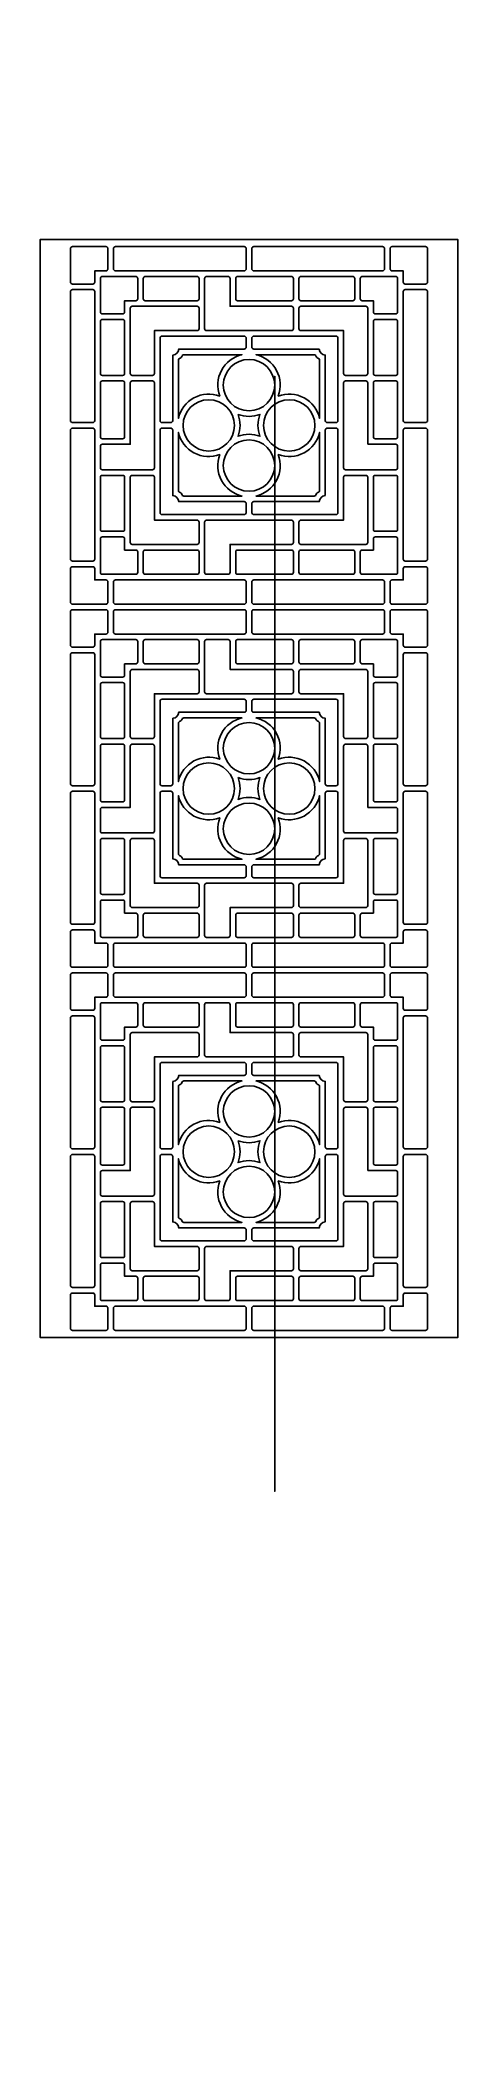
# Model space of a CAD drawing. Header units: centimetres. Extents: x 20.1 to 27, y -20.6 to 12.3.
import ezdxf

# ---------------------------------------------------------------- set-up
doc = ezdxf.new("R2010")
doc.units = ezdxf.units.CM
doc.header["$MEASUREMENT"] = 0
doc.layers.add('layer 1', color=7, linetype='Continuous')

msp = doc.modelspace()

# ---------------------------------------------------------------- linework, layer by layer
at = {"layer": 'layer 1', "color": 250}
for points, knots in [([(23.99309, 5.29547), (23.99309, 5.52805), (23.80454, 5.7166), (23.57196, 5.7166), (23.57196, 5.7166), (23.33937, 5.7166), (23.15083, 5.52805), (23.15083, 5.29547), (23.15083, 5.29547), (23.15083, 5.06288), (23.33937, 4.87434), (23.57196, 4.87434), (23.57196, 4.87434), (23.80454, 4.87433), (23.99309, 5.06288), (23.99309, 5.29546), (23.99309, 12.27286), (23.99309, -8.65933), (23.99309, 5.29547)], [0, 0, 0, 0, 0.2, 0.2, 0.2, 0.2, 0.4, 0.4, 0.4, 0.4, 0.6, 0.6, 0.6, 0.6, 1, 1, 1, 1.00001, 1.00001, 1.00001, 1.00001]), ([(20.14415, -9.00015), (20.14415, -9.00015), (20.14415, 9.00077), (20.14415, 9.00077), (20.14415, 9.00077), (20.14415, 9.00077), (26.99977, 9.00077), (26.99977, 9.00077), (26.99977, 9.00077), (26.99977, 9.00077), (26.99977, -9.00015), (26.99977, -9.00015), (26.99977, -9.00015), (26.99977, -9.00015), (20.14415, -9.00015), (20.14415, -9.00015)], [0, 0, 0, 0, 0.2, 0.2, 0.2, 0.2, 0.4, 0.4, 0.4, 0.4, 0.6, 0.6, 0.6, 0.6, 1, 1, 1, 1]), ([(20.64363, 8.85386), (20.64363, 8.85386), (20.64363, 8.30541), (20.64363, 8.30541), (20.64363, 8.30541), (20.64363, 8.29675), (20.64707, 8.28845), (20.65319, 8.28233), (20.65319, 8.28233), (20.65931, 8.27621), (20.66761, 8.27277), (20.67627, 8.27277), (20.67627, 8.27277), (20.67627, 8.27277), (21.00926, 8.27277), (21.00926, 8.27277), (21.00926, 8.27277), (21.01792, 8.27277), (21.02622, 8.27621), (21.03234, 8.28233), (21.03234, 8.28233), (21.03847, 8.28845), (21.04191, 8.29675), (21.04191, 8.30541), (21.04191, 8.30541), (21.04191, 8.30541), (21.04191, 8.48823), (21.04191, 8.48823), (21.04191, 8.48823), (21.04191, 8.48823), (21.22472, 8.48823), (21.22472, 8.48823), (21.22472, 8.48823), (21.23338, 8.48823), (21.24168, 8.49167), (21.24781, 8.49779), (21.24781, 8.49779), (21.25393, 8.50391), (21.25737, 8.51222), (21.25737, 8.52088), (21.25737, 8.52088), (21.25737, 8.52088), (21.25737, 8.85386), (21.25737, 8.85386), (21.25737, 8.85386), (21.25737, 8.86252), (21.25393, 8.87083), (21.24781, 8.87695), (21.24781, 8.87695), (21.24168, 8.88307), (21.23338, 8.88651), (21.22472, 8.88651), (21.22472, 8.88651), (21.22472, 8.88651), (20.67627, 8.88651), (20.67627, 8.88651), (20.67627, 8.88651), (20.66761, 8.88651), (20.65931, 8.88307), (20.65319, 8.87695), (20.65319, 8.87695), (20.64707, 8.87083), (20.64363, 8.86252), (20.64363, 8.85386)], [0, 0, 0, 0, 0.05882353, 0.05882353, 0.05882353, 0.05882353, 0.11764706, 0.11764706, 0.11764706, 0.11764706, 0.17647059, 0.17647059, 0.17647059, 0.17647059, 0.23529412, 0.23529412, 0.23529412, 0.23529412, 0.29411765, 0.29411765, 0.29411765, 0.29411765, 0.35294118, 0.35294118, 0.35294118, 0.35294118, 0.41176471, 0.41176471, 0.41176471, 0.41176471, 0.47058824, 0.47058824, 0.47058824, 0.47058824, 0.52941176, 0.52941176, 0.52941176, 0.52941176, 0.58823529, 0.58823529, 0.58823529, 0.58823529, 0.64705882, 0.64705882, 0.64705882, 0.64705882, 0.70588235, 0.70588235, 0.70588235, 0.70588235, 0.76470588, 0.76470588, 0.76470588, 0.76470588, 0.82352941, 0.82352941, 0.82352941, 0.82352941, 0.88235294, 0.88235294, 0.88235294, 0.88235294, 1, 1, 1, 1]), ([(21.34878, 8.85386), (21.34878, 8.85386), (21.34878, 8.52088), (21.34878, 8.52088), (21.34878, 8.52088), (21.34878, 8.51222), (21.35222, 8.50391), (21.35834, 8.49779), (21.35834, 8.49779), (21.36446, 8.49167), (21.37276, 8.48823), (21.38142, 8.48823), (21.38142, 8.48823), (21.38142, 8.48823), (23.49361, 8.48823), (23.49361, 8.48823), (23.49361, 8.48823), (23.50227, 8.48823), (23.51057, 8.49167), (23.51669, 8.49779), (23.51669, 8.49779), (23.52281, 8.50391), (23.52625, 8.51222), (23.52625, 8.52088), (23.52625, 8.52088), (23.52625, 8.52088), (23.52625, 8.85386), (23.52625, 8.85386), (23.52625, 8.85386), (23.52625, 8.86252), (23.52281, 8.87083), (23.51669, 8.87695), (23.51669, 8.87695), (23.51057, 8.88307), (23.50227, 8.88651), (23.49361, 8.88651), (23.49361, 8.88651), (23.49361, 8.88651), (21.38142, 8.88651), (21.38142, 8.88651), (21.38142, 8.88651), (21.37276, 8.88651), (21.36446, 8.88307), (21.35834, 8.87695), (21.35834, 8.87695), (21.35222, 8.87083), (21.34878, 8.86252), (21.34878, 8.85386)], [0, 0, 0, 0, 0.07692308, 0.07692308, 0.07692308, 0.07692308, 0.15384615, 0.15384615, 0.15384615, 0.15384615, 0.23076923, 0.23076923, 0.23076923, 0.23076923, 0.30769231, 0.30769231, 0.30769231, 0.30769231, 0.38461538, 0.38461538, 0.38461538, 0.38461538, 0.46153846, 0.46153846, 0.46153846, 0.46153846, 0.53846154, 0.53846154, 0.53846154, 0.53846154, 0.61538462, 0.61538462, 0.61538462, 0.61538462, 0.69230769, 0.69230769, 0.69230769, 0.69230769, 0.76923077, 0.76923077, 0.76923077, 0.76923077, 0.84615385, 0.84615385, 0.84615385, 0.84615385, 1, 1, 1, 1]), ([(23.61766, 8.52088), (23.61766, 8.52088), (23.61766, 8.85386), (23.61766, 8.85386), (23.61766, 8.85386), (23.61766, 8.86252), (23.6211, 8.87083), (23.62722, 8.87695), (23.62722, 8.87695), (23.63335, 8.88307), (23.64165, 8.88651), (23.65031, 8.88651), (23.65031, 8.88651), (23.65031, 8.88651), (25.76249, 8.88651), (25.76249, 8.88651), (25.76249, 8.88651), (25.77115, 8.88651), (25.77946, 8.88307), (25.78558, 8.87695), (25.78558, 8.87695), (25.7917, 8.87083), (25.79514, 8.86252), (25.79514, 8.85386), (25.79514, 8.85386), (25.79514, 8.85386), (25.79514, 8.52088), (25.79514, 8.52088), (25.79514, 8.52088), (25.79514, 8.51222), (25.7917, 8.50391), (25.78558, 8.49779), (25.78558, 8.49779), (25.77946, 8.49167), (25.77115, 8.48823), (25.76249, 8.48823), (25.76249, 8.48823), (25.76249, 8.48823), (23.65031, 8.48823), (23.65031, 8.48823), (23.65031, 8.48823), (23.64165, 8.48823), (23.63335, 8.49167), (23.62722, 8.49779), (23.62722, 8.49779), (23.6211, 8.50391), (23.61766, 8.51222), (23.61766, 8.52088)], [0, 0, 0, 0, 0.07692308, 0.07692308, 0.07692308, 0.07692308, 0.15384615, 0.15384615, 0.15384615, 0.15384615, 0.23076923, 0.23076923, 0.23076923, 0.23076923, 0.30769231, 0.30769231, 0.30769231, 0.30769231, 0.38461538, 0.38461538, 0.38461538, 0.38461538, 0.46153846, 0.46153846, 0.46153846, 0.46153846, 0.53846154, 0.53846154, 0.53846154, 0.53846154, 0.61538462, 0.61538462, 0.61538462, 0.61538462, 0.69230769, 0.69230769, 0.69230769, 0.69230769, 0.76923077, 0.76923077, 0.76923077, 0.76923077, 0.84615385, 0.84615385, 0.84615385, 0.84615385, 1, 1, 1, 1]), ([(26.13466, 8.27277), (26.126, 8.27277), (26.11769, 8.27621), (26.11157, 8.28233), (26.11157, 8.28233), (26.10545, 8.28845), (26.10201, 8.29675), (26.10201, 8.30541), (26.10201, 8.30541), (26.10201, 8.30541), (26.10201, 8.48823), (26.10201, 8.48823), (26.10201, 8.48823), (26.10201, 8.48823), (25.91919, 8.48823), (25.91919, 8.48823), (25.91919, 8.48823), (25.91054, 8.48823), (25.90223, 8.49167), (25.89611, 8.49779), (25.89611, 8.49779), (25.88999, 8.50391), (25.88655, 8.51222), (25.88655, 8.52088), (25.88655, 8.52088), (25.88655, 8.52088), (25.88655, 8.85386), (25.88655, 8.85386), (25.88655, 8.85386), (25.88655, 8.86252), (25.88999, 8.87083), (25.89611, 8.87695), (25.89611, 8.87695), (25.90223, 8.88307), (25.91054, 8.88651), (25.91919, 8.88651), (25.91919, 8.88651), (25.91919, 8.88651), (26.46764, 8.88651), (26.46764, 8.88651), (26.46764, 8.88651), (26.4763, 8.88651), (26.4846, 8.88307), (26.49073, 8.87695), (26.49073, 8.87695), (26.49685, 8.87083), (26.50029, 8.86252), (26.50029, 8.85386), (26.50029, 8.85386), (26.50029, 8.85386), (26.50029, 8.30541), (26.50029, 8.30541), (26.50029, 8.30541), (26.50029, 8.29675), (26.49685, 8.28845), (26.49073, 8.28233), (26.49073, 8.28233), (26.4846, 8.27621), (26.4763, 8.27277), (26.46764, 8.27277), (26.46764, 8.27277), (26.46764, 8.27277), (26.13466, 8.27277), (26.13466, 8.27277)], [0, 0, 0, 0, 0.05882353, 0.05882353, 0.05882353, 0.05882353, 0.11764706, 0.11764706, 0.11764706, 0.11764706, 0.17647059, 0.17647059, 0.17647059, 0.17647059, 0.23529412, 0.23529412, 0.23529412, 0.23529412, 0.29411765, 0.29411765, 0.29411765, 0.29411765, 0.35294118, 0.35294118, 0.35294118, 0.35294118, 0.41176471, 0.41176471, 0.41176471, 0.41176471, 0.47058824, 0.47058824, 0.47058824, 0.47058824, 0.52941176, 0.52941176, 0.52941176, 0.52941176, 0.58823529, 0.58823529, 0.58823529, 0.58823529, 0.64705882, 0.64705882, 0.64705882, 0.64705882, 0.70588235, 0.70588235, 0.70588235, 0.70588235, 0.76470588, 0.76470588, 0.76470588, 0.76470588, 0.82352941, 0.82352941, 0.82352941, 0.82352941, 0.88235294, 0.88235294, 0.88235294, 0.88235294, 1, 1, 1, 1]), ([(21.71441, 7.99854), (21.71441, 7.99854), (21.53159, 7.99854), (21.53159, 7.99854), (21.53159, 7.99854), (21.53159, 7.99854), (21.53159, 7.81573), (21.53159, 7.81573), (21.53159, 7.81573), (21.53159, 7.80707), (21.52815, 7.79876), (21.52203, 7.79264), (21.52203, 7.79264), (21.51591, 7.78652), (21.50761, 7.78308), (21.49895, 7.78308), (21.49895, 7.78308), (21.49895, 7.78308), (21.16596, 7.78308), (21.16596, 7.78308), (21.16596, 7.78308), (21.1573, 7.78308), (21.149, 7.78652), (21.14288, 7.79264), (21.14288, 7.79264), (21.13675, 7.79876), (21.13331, 7.80707), (21.13331, 7.81573), (21.13331, 7.81573), (21.13331, 7.81573), (21.13331, 8.36418), (21.13331, 8.36418), (21.13331, 8.36418), (21.13331, 8.37283), (21.13675, 8.38114), (21.14288, 8.38726), (21.14288, 8.38726), (21.149, 8.39338), (21.1573, 8.39682), (21.16596, 8.39682), (21.16596, 8.39682), (21.16596, 8.39682), (21.71441, 8.39682), (21.71441, 8.39682), (21.71441, 8.39682), (21.72307, 8.39682), (21.73137, 8.39338), (21.73749, 8.38726), (21.73749, 8.38726), (21.74362, 8.38114), (21.74706, 8.37283), (21.74706, 8.36418), (21.74706, 8.36418), (21.74706, 8.36418), (21.74706, 8.03119), (21.74706, 8.03119), (21.74706, 8.03119), (21.74706, 8.02253), (21.74362, 8.01423), (21.73749, 8.0081), (21.73749, 8.0081), (21.73137, 8.00198), (21.72307, 7.99854), (21.71441, 7.99854)], [0, 0, 0, 0, 0.05882353, 0.05882353, 0.05882353, 0.05882353, 0.11764706, 0.11764706, 0.11764706, 0.11764706, 0.17647059, 0.17647059, 0.17647059, 0.17647059, 0.23529412, 0.23529412, 0.23529412, 0.23529412, 0.29411765, 0.29411765, 0.29411765, 0.29411765, 0.35294118, 0.35294118, 0.35294118, 0.35294118, 0.41176471, 0.41176471, 0.41176471, 0.41176471, 0.47058824, 0.47058824, 0.47058824, 0.47058824, 0.52941176, 0.52941176, 0.52941176, 0.52941176, 0.58823529, 0.58823529, 0.58823529, 0.58823529, 0.64705882, 0.64705882, 0.64705882, 0.64705882, 0.70588235, 0.70588235, 0.70588235, 0.70588235, 0.76470588, 0.76470588, 0.76470588, 0.76470588, 0.82352941, 0.82352941, 0.82352941, 0.82352941, 0.88235294, 0.88235294, 0.88235294, 0.88235294, 1, 1, 1, 1]), ([(22.75255, 8.03119), (22.75255, 8.02253), (22.74911, 8.01423), (22.74299, 8.0081), (22.74299, 8.0081), (22.73686, 8.00198), (22.72856, 7.99854), (22.7199, 7.99854), (22.7199, 7.99854), (22.7199, 7.99854), (21.87111, 7.99854), (21.87111, 7.99854), (21.87111, 7.99854), (21.86245, 7.99854), (21.85415, 8.00198), (21.84803, 8.0081), (21.84803, 8.0081), (21.8419, 8.01423), (21.83846, 8.02253), (21.83846, 8.03119), (21.83846, 8.03119), (21.83846, 8.03119), (21.83846, 8.36418), (21.83846, 8.36418), (21.83846, 8.36418), (21.83846, 8.37283), (21.8419, 8.38114), (21.84803, 8.38726), (21.84803, 8.38726), (21.85415, 8.39338), (21.86245, 8.39682), (21.87111, 8.39682), (21.87111, 8.39682), (21.87111, 8.39682), (22.7199, 8.39682), (22.7199, 8.39682), (22.7199, 8.39682), (22.72856, 8.39682), (22.73686, 8.39338), (22.74299, 8.38726), (22.74299, 8.38726), (22.74911, 8.38114), (22.75255, 8.37283), (22.75255, 8.36418), (22.75255, 8.36418), (22.75255, 8.36418), (22.75255, 8.03119), (22.75255, 8.03119)], [0, 0, 0, 0, 0.07692308, 0.07692308, 0.07692308, 0.07692308, 0.15384615, 0.15384615, 0.15384615, 0.15384615, 0.23076923, 0.23076923, 0.23076923, 0.23076923, 0.30769231, 0.30769231, 0.30769231, 0.30769231, 0.38461538, 0.38461538, 0.38461538, 0.38461538, 0.46153846, 0.46153846, 0.46153846, 0.46153846, 0.53846154, 0.53846154, 0.53846154, 0.53846154, 0.61538462, 0.61538462, 0.61538462, 0.61538462, 0.69230769, 0.69230769, 0.69230769, 0.69230769, 0.76923077, 0.76923077, 0.76923077, 0.76923077, 0.84615385, 0.84615385, 0.84615385, 0.84615385, 1, 1, 1, 1]), ([(24.26731, 7.90713), (24.27597, 7.90713), (24.28428, 7.90369), (24.2904, 7.89757), (24.2904, 7.89757), (24.29652, 7.89145), (24.29996, 7.88315), (24.29996, 7.87449), (24.29996, 7.87449), (24.29996, 7.87449), (24.29996, 7.5415), (24.29996, 7.5415), (24.29996, 7.5415), (24.29996, 7.53284), (24.29652, 7.52454), (24.2904, 7.51842), (24.2904, 7.51842), (24.28428, 7.51229), (24.27597, 7.50885), (24.26731, 7.50885), (24.26731, 7.50885), (24.26731, 7.50885), (22.8766, 7.50885), (22.8766, 7.50885), (22.8766, 7.50885), (22.86794, 7.50885), (22.85964, 7.51229), (22.85352, 7.51842), (22.85352, 7.51842), (22.8474, 7.52454), (22.84396, 7.53284), (22.84396, 7.5415), (22.84396, 7.5415), (22.84396, 7.5415), (22.84396, 8.36418), (22.84396, 8.36418), (22.84396, 8.36418), (22.84396, 8.37283), (22.8474, 8.38114), (22.85352, 8.38726), (22.85352, 8.38726), (22.85964, 8.39338), (22.86794, 8.39682), (22.8766, 8.39682), (22.8766, 8.39682), (22.8766, 8.39682), (23.22918, 8.39682), (23.22918, 8.39682), (23.22918, 8.39682), (23.23784, 8.39682), (23.24614, 8.39338), (23.25226, 8.38726), (23.25226, 8.38726), (23.25838, 8.38114), (23.26182, 8.37283), (23.26182, 8.36418), (23.26182, 8.36418), (23.26182, 8.36418), (23.26182, 7.90713), (23.26182, 7.90713), (23.26182, 7.90713), (23.26182, 7.90713), (24.26731, 7.90713), (24.26731, 7.90713)], [0, 0, 0, 0, 0.05882353, 0.05882353, 0.05882353, 0.05882353, 0.11764706, 0.11764706, 0.11764706, 0.11764706, 0.17647059, 0.17647059, 0.17647059, 0.17647059, 0.23529412, 0.23529412, 0.23529412, 0.23529412, 0.29411765, 0.29411765, 0.29411765, 0.29411765, 0.35294118, 0.35294118, 0.35294118, 0.35294118, 0.41176471, 0.41176471, 0.41176471, 0.41176471, 0.47058824, 0.47058824, 0.47058824, 0.47058824, 0.52941176, 0.52941176, 0.52941176, 0.52941176, 0.58823529, 0.58823529, 0.58823529, 0.58823529, 0.64705882, 0.64705882, 0.64705882, 0.64705882, 0.70588235, 0.70588235, 0.70588235, 0.70588235, 0.76470588, 0.76470588, 0.76470588, 0.76470588, 0.82352941, 0.82352941, 0.82352941, 0.82352941, 0.88235294, 0.88235294, 0.88235294, 0.88235294, 1, 1, 1, 1]), ([(23.38588, 8.39682), (23.37722, 8.39682), (23.36891, 8.39338), (23.36279, 8.38726), (23.36279, 8.38726), (23.35667, 8.38114), (23.35323, 8.37283), (23.35323, 8.36418), (23.35323, 8.36418), (23.35323, 8.36418), (23.35323, 8.03119), (23.35323, 8.03119), (23.35323, 8.03119), (23.35323, 8.02253), (23.35667, 8.01423), (23.36279, 8.0081), (23.36279, 8.0081), (23.36891, 8.00198), (23.37722, 7.99854), (23.38588, 7.99854), (23.38588, 7.99854), (23.38588, 7.99854), (24.26731, 7.99854), (24.26731, 7.99854), (24.26731, 7.99854), (24.27597, 7.99854), (24.28428, 8.00198), (24.2904, 8.0081), (24.2904, 8.0081), (24.29652, 8.01423), (24.29996, 8.02253), (24.29996, 8.03119), (24.29996, 8.03119), (24.29996, 8.03119), (24.29996, 8.36418), (24.29996, 8.36418), (24.29996, 8.36418), (24.29996, 8.37283), (24.29652, 8.38114), (24.2904, 8.38726), (24.2904, 8.38726), (24.28428, 8.39338), (24.27597, 8.39682), (24.26731, 8.39682), (24.26731, 8.39682), (24.26731, 8.39682), (23.38588, 8.39682), (23.38588, 8.39682)], [0, 0, 0, 0, 0.07692308, 0.07692308, 0.07692308, 0.07692308, 0.15384615, 0.15384615, 0.15384615, 0.15384615, 0.23076923, 0.23076923, 0.23076923, 0.23076923, 0.30769231, 0.30769231, 0.30769231, 0.30769231, 0.38461538, 0.38461538, 0.38461538, 0.38461538, 0.46153846, 0.46153846, 0.46153846, 0.46153846, 0.53846154, 0.53846154, 0.53846154, 0.53846154, 0.61538462, 0.61538462, 0.61538462, 0.61538462, 0.69230769, 0.69230769, 0.69230769, 0.69230769, 0.76923077, 0.76923077, 0.76923077, 0.76923077, 0.84615385, 0.84615385, 0.84615385, 0.84615385, 1, 1, 1, 1]), ([(24.42401, 7.99854), (24.41536, 7.99854), (24.40705, 8.00198), (24.40093, 8.0081), (24.40093, 8.0081), (24.39481, 8.01423), (24.39137, 8.02253), (24.39137, 8.03119), (24.39137, 8.03119), (24.39137, 8.03119), (24.39137, 8.36418), (24.39137, 8.36418), (24.39137, 8.36418), (24.39137, 8.37283), (24.39481, 8.38114), (24.40093, 8.38726), (24.40093, 8.38726), (24.40705, 8.39338), (24.41536, 8.39682), (24.42401, 8.39682), (24.42401, 8.39682), (24.42401, 8.39682), (25.27281, 8.39682), (25.27281, 8.39682), (25.27281, 8.39682), (25.28146, 8.39682), (25.28977, 8.39338), (25.29589, 8.38726), (25.29589, 8.38726), (25.30201, 8.38114), (25.30545, 8.37283), (25.30545, 8.36418), (25.30545, 8.36418), (25.30545, 8.36418), (25.30545, 8.03119), (25.30545, 8.03119), (25.30545, 8.03119), (25.30545, 8.02253), (25.30201, 8.01423), (25.29589, 8.0081), (25.29589, 8.0081), (25.28977, 8.00198), (25.28146, 7.99854), (25.27281, 7.99854), (25.27281, 7.99854), (25.27281, 7.99854), (24.42401, 7.99854), (24.42401, 7.99854)], [0, 0, 0, 0, 0.07692308, 0.07692308, 0.07692308, 0.07692308, 0.15384615, 0.15384615, 0.15384615, 0.15384615, 0.23076923, 0.23076923, 0.23076923, 0.23076923, 0.30769231, 0.30769231, 0.30769231, 0.30769231, 0.38461538, 0.38461538, 0.38461538, 0.38461538, 0.46153846, 0.46153846, 0.46153846, 0.46153846, 0.53846154, 0.53846154, 0.53846154, 0.53846154, 0.61538462, 0.61538462, 0.61538462, 0.61538462, 0.69230769, 0.69230769, 0.69230769, 0.69230769, 0.76923077, 0.76923077, 0.76923077, 0.76923077, 0.84615385, 0.84615385, 0.84615385, 0.84615385, 1, 1, 1, 1]), ([(25.39686, 8.36418), (25.39686, 8.37283), (25.4003, 8.38114), (25.40642, 8.38726), (25.40642, 8.38726), (25.41254, 8.39338), (25.42085, 8.39682), (25.42951, 8.39682), (25.42951, 8.39682), (25.42951, 8.39682), (25.97796, 8.39682), (25.97796, 8.39682), (25.97796, 8.39682), (25.98661, 8.39682), (25.99492, 8.39338), (26.00104, 8.38726), (26.00104, 8.38726), (26.00716, 8.38114), (26.0106, 8.37283), (26.0106, 8.36418), (26.0106, 8.36418), (26.0106, 8.36418), (26.0106, 7.81573), (26.0106, 7.81573), (26.0106, 7.81573), (26.0106, 7.80707), (26.00716, 7.79876), (26.00104, 7.79264), (26.00104, 7.79264), (25.99492, 7.78652), (25.98661, 7.78308), (25.97796, 7.78308), (25.97796, 7.78308), (25.97796, 7.78308), (25.64497, 7.78308), (25.64497, 7.78308), (25.64497, 7.78308), (25.63631, 7.78308), (25.62801, 7.78652), (25.62189, 7.79264), (25.62189, 7.79264), (25.61576, 7.79876), (25.61232, 7.80707), (25.61232, 7.81573), (25.61232, 7.81573), (25.61232, 7.81573), (25.61232, 7.99854), (25.61232, 7.99854), (25.61232, 7.99854), (25.61232, 7.99854), (25.42951, 7.99854), (25.42951, 7.99854), (25.42951, 7.99854), (25.42085, 7.99854), (25.41254, 8.00198), (25.40642, 8.0081), (25.40642, 8.0081), (25.4003, 8.01423), (25.39686, 8.02253), (25.39686, 8.03119), (25.39686, 8.03119), (25.39686, 8.03119), (25.39686, 8.36418), (25.39686, 8.36418)], [0, 0, 0, 0, 0.05882353, 0.05882353, 0.05882353, 0.05882353, 0.11764706, 0.11764706, 0.11764706, 0.11764706, 0.17647059, 0.17647059, 0.17647059, 0.17647059, 0.23529412, 0.23529412, 0.23529412, 0.23529412, 0.29411765, 0.29411765, 0.29411765, 0.29411765, 0.35294118, 0.35294118, 0.35294118, 0.35294118, 0.41176471, 0.41176471, 0.41176471, 0.41176471, 0.47058824, 0.47058824, 0.47058824, 0.47058824, 0.52941176, 0.52941176, 0.52941176, 0.52941176, 0.58823529, 0.58823529, 0.58823529, 0.58823529, 0.64705882, 0.64705882, 0.64705882, 0.64705882, 0.70588235, 0.70588235, 0.70588235, 0.70588235, 0.76470588, 0.76470588, 0.76470588, 0.76470588, 0.82352941, 0.82352941, 0.82352941, 0.82352941, 0.88235294, 0.88235294, 0.88235294, 0.88235294, 1, 1, 1, 1]), ([(20.64363, 6.03326), (20.64363, 6.0246), (20.64707, 6.0163), (20.65319, 6.01018), (20.65319, 6.01018), (20.65931, 6.00406), (20.66761, 6.00062), (20.67627, 6.00062), (20.67627, 6.00062), (20.67627, 6.00062), (21.00926, 6.00062), (21.00926, 6.00062), (21.00926, 6.00062), (21.01792, 6.00062), (21.02622, 6.00406), (21.03234, 6.01018), (21.03234, 6.01018), (21.03847, 6.0163), (21.04191, 6.0246), (21.04191, 6.03326), (21.04191, 6.03326), (21.04191, 6.03326), (21.04191, 8.14871), (21.04191, 8.14871), (21.04191, 8.14871), (21.04191, 8.15737), (21.03847, 8.16568), (21.03234, 8.1718), (21.03234, 8.1718), (21.02622, 8.17792), (21.01792, 8.18136), (21.00926, 8.18136), (21.00926, 8.18136), (21.00926, 8.18136), (20.67627, 8.18136), (20.67627, 8.18136), (20.67627, 8.18136), (20.66761, 8.18136), (20.65931, 8.17792), (20.65319, 8.1718), (20.65319, 8.1718), (20.64707, 8.16568), (20.64363, 8.15737), (20.64363, 8.14871), (20.64363, 8.14871), (20.64363, 8.14871), (20.64363, 6.03326), (20.64363, 6.03326)], [0, 0, 0, 0, 0.07692308, 0.07692308, 0.07692308, 0.07692308, 0.15384615, 0.15384615, 0.15384615, 0.15384615, 0.23076923, 0.23076923, 0.23076923, 0.23076923, 0.30769231, 0.30769231, 0.30769231, 0.30769231, 0.38461538, 0.38461538, 0.38461538, 0.38461538, 0.46153846, 0.46153846, 0.46153846, 0.46153846, 0.53846154, 0.53846154, 0.53846154, 0.53846154, 0.61538462, 0.61538462, 0.61538462, 0.61538462, 0.69230769, 0.69230769, 0.69230769, 0.69230769, 0.76923077, 0.76923077, 0.76923077, 0.76923077, 0.84615385, 0.84615385, 0.84615385, 0.84615385, 1, 1, 1, 1]), ([(22.7199, 7.90713), (22.7199, 7.90713), (21.65565, 7.90713), (21.65565, 7.90713), (21.65565, 7.90713), (21.64699, 7.90713), (21.63869, 7.90369), (21.63256, 7.89757), (21.63256, 7.89757), (21.62644, 7.89145), (21.623, 7.88315), (21.623, 7.87449), (21.623, 7.87449), (21.623, 7.87449), (21.623, 6.80697), (21.623, 6.80697), (21.623, 6.80697), (21.623, 6.79831), (21.62644, 6.79001), (21.63256, 6.78389), (21.63256, 6.78389), (21.63869, 6.77776), (21.64699, 6.77432), (21.65565, 6.77432), (21.65565, 6.77432), (21.65565, 6.77432), (21.98864, 6.77432), (21.98864, 6.77432), (21.98864, 6.77432), (21.99729, 6.77432), (22.0056, 6.77776), (22.01172, 6.78389), (22.01172, 6.78389), (22.01784, 6.79001), (22.02128, 6.79831), (22.02128, 6.80697), (22.02128, 6.80697), (22.02128, 6.80697), (22.02128, 7.50885), (22.02128, 7.50885), (22.02128, 7.50885), (22.02128, 7.50885), (22.7199, 7.50885), (22.7199, 7.50885), (22.7199, 7.50885), (22.72856, 7.50885), (22.73686, 7.51229), (22.74299, 7.51842), (22.74299, 7.51842), (22.74911, 7.52454), (22.75255, 7.53284), (22.75255, 7.5415), (22.75255, 7.5415), (22.75255, 7.5415), (22.75255, 7.87449), (22.75255, 7.87449), (22.75255, 7.87449), (22.75255, 7.88315), (22.74911, 7.89145), (22.74299, 7.89757), (22.74299, 7.89757), (22.73686, 7.90369), (22.72856, 7.90713), (22.7199, 7.90713)], [0, 0, 0, 0, 0.05882353, 0.05882353, 0.05882353, 0.05882353, 0.11764706, 0.11764706, 0.11764706, 0.11764706, 0.17647059, 0.17647059, 0.17647059, 0.17647059, 0.23529412, 0.23529412, 0.23529412, 0.23529412, 0.29411765, 0.29411765, 0.29411765, 0.29411765, 0.35294118, 0.35294118, 0.35294118, 0.35294118, 0.41176471, 0.41176471, 0.41176471, 0.41176471, 0.47058824, 0.47058824, 0.47058824, 0.47058824, 0.52941176, 0.52941176, 0.52941176, 0.52941176, 0.58823529, 0.58823529, 0.58823529, 0.58823529, 0.64705882, 0.64705882, 0.64705882, 0.64705882, 0.70588235, 0.70588235, 0.70588235, 0.70588235, 0.76470588, 0.76470588, 0.76470588, 0.76470588, 0.82352941, 0.82352941, 0.82352941, 0.82352941, 0.88235294, 0.88235294, 0.88235294, 0.88235294, 1, 1, 1, 1]), ([(24.39137, 7.87449), (24.39137, 7.88315), (24.39481, 7.89145), (24.40093, 7.89757), (24.40093, 7.89757), (24.40705, 7.90369), (24.41536, 7.90713), (24.42401, 7.90713), (24.42401, 7.90713), (24.42401, 7.90713), (25.48827, 7.90713), (25.48827, 7.90713), (25.48827, 7.90713), (25.49693, 7.90713), (25.50523, 7.90369), (25.51135, 7.89757), (25.51135, 7.89757), (25.51748, 7.89145), (25.52091, 7.88315), (25.52091, 7.87449), (25.52091, 7.87449), (25.52091, 7.87449), (25.52091, 6.80697), (25.52091, 6.80697), (25.52091, 6.80697), (25.52091, 6.79831), (25.51748, 6.79001), (25.51135, 6.78389), (25.51135, 6.78389), (25.50523, 6.77776), (25.49693, 6.77432), (25.48827, 6.77432), (25.48827, 6.77432), (25.48827, 6.77432), (25.15528, 6.77432), (25.15528, 6.77432), (25.15528, 6.77432), (25.14662, 6.77432), (25.13832, 6.77776), (25.1322, 6.78389), (25.1322, 6.78389), (25.12608, 6.79001), (25.12264, 6.79831), (25.12264, 6.80697), (25.12264, 6.80697), (25.12264, 6.80697), (25.12264, 7.50885), (25.12264, 7.50885), (25.12264, 7.50885), (25.12264, 7.50885), (24.42401, 7.50885), (24.42401, 7.50885), (24.42401, 7.50885), (24.41536, 7.50885), (24.40705, 7.51229), (24.40093, 7.51842), (24.40093, 7.51842), (24.39481, 7.52454), (24.39137, 7.53284), (24.39137, 7.5415), (24.39137, 7.5415), (24.39137, 7.5415), (24.39137, 7.87449), (24.39137, 7.87449)], [0, 0, 0, 0, 0.05882353, 0.05882353, 0.05882353, 0.05882353, 0.11764706, 0.11764706, 0.11764706, 0.11764706, 0.17647059, 0.17647059, 0.17647059, 0.17647059, 0.23529412, 0.23529412, 0.23529412, 0.23529412, 0.29411765, 0.29411765, 0.29411765, 0.29411765, 0.35294118, 0.35294118, 0.35294118, 0.35294118, 0.41176471, 0.41176471, 0.41176471, 0.41176471, 0.47058824, 0.47058824, 0.47058824, 0.47058824, 0.52941176, 0.52941176, 0.52941176, 0.52941176, 0.58823529, 0.58823529, 0.58823529, 0.58823529, 0.64705882, 0.64705882, 0.64705882, 0.64705882, 0.70588235, 0.70588235, 0.70588235, 0.70588235, 0.76470588, 0.76470588, 0.76470588, 0.76470588, 0.82352941, 0.82352941, 0.82352941, 0.82352941, 0.88235294, 0.88235294, 0.88235294, 0.88235294, 1, 1, 1, 1]), ([(26.10201, 6.03326), (26.10201, 6.03326), (26.10201, 8.14871), (26.10201, 8.14871), (26.10201, 8.14871), (26.10201, 8.15737), (26.10545, 8.16568), (26.11157, 8.1718), (26.11157, 8.1718), (26.11769, 8.17792), (26.126, 8.18136), (26.13466, 8.18136), (26.13466, 8.18136), (26.13466, 8.18136), (26.46764, 8.18136), (26.46764, 8.18136), (26.46764, 8.18136), (26.4763, 8.18136), (26.4846, 8.17792), (26.49073, 8.1718), (26.49073, 8.1718), (26.49685, 8.16568), (26.50029, 8.15737), (26.50029, 8.14871), (26.50029, 8.14871), (26.50029, 8.14871), (26.50029, 6.03326), (26.50029, 6.03326), (26.50029, 6.03326), (26.50029, 6.0246), (26.49685, 6.0163), (26.49073, 6.01018), (26.49073, 6.01018), (26.4846, 6.00406), (26.4763, 6.00062), (26.46764, 6.00062), (26.46764, 6.00062), (26.46764, 6.00062), (26.13466, 6.00062), (26.13466, 6.00062), (26.13466, 6.00062), (26.126, 6.00062), (26.11769, 6.00406), (26.11157, 6.01018), (26.11157, 6.01018), (26.10545, 6.0163), (26.10201, 6.0246), (26.10201, 6.03326)], [0, 0, 0, 0, 0.07692308, 0.07692308, 0.07692308, 0.07692308, 0.15384615, 0.15384615, 0.15384615, 0.15384615, 0.23076923, 0.23076923, 0.23076923, 0.23076923, 0.30769231, 0.30769231, 0.30769231, 0.30769231, 0.38461538, 0.38461538, 0.38461538, 0.38461538, 0.46153846, 0.46153846, 0.46153846, 0.46153846, 0.53846154, 0.53846154, 0.53846154, 0.53846154, 0.61538462, 0.61538462, 0.61538462, 0.61538462, 0.69230769, 0.69230769, 0.69230769, 0.69230769, 0.76923077, 0.76923077, 0.76923077, 0.76923077, 0.84615385, 0.84615385, 0.84615385, 0.84615385, 1, 1, 1, 1]), ([(21.16596, 7.69167), (21.1573, 7.69167), (21.149, 7.68823), (21.14288, 7.68211), (21.14288, 7.68211), (21.13675, 7.67599), (21.13331, 7.66768), (21.13331, 7.65903), (21.13331, 7.65903), (21.13331, 7.65903), (21.13331, 6.80697), (21.13331, 6.80697), (21.13331, 6.80697), (21.13331, 6.79831), (21.13675, 6.79001), (21.14288, 6.78389), (21.14288, 6.78389), (21.149, 6.77776), (21.1573, 6.77432), (21.16596, 6.77432), (21.16596, 6.77432), (21.16596, 6.77432), (21.49895, 6.77432), (21.49895, 6.77432), (21.49895, 6.77432), (21.50761, 6.77432), (21.51591, 6.77776), (21.52203, 6.78389), (21.52203, 6.78389), (21.52815, 6.79001), (21.53159, 6.79831), (21.53159, 6.80697), (21.53159, 6.80697), (21.53159, 6.80697), (21.53159, 7.65903), (21.53159, 7.65903), (21.53159, 7.65903), (21.53159, 7.66768), (21.52815, 7.67599), (21.52203, 7.68211), (21.52203, 7.68211), (21.51591, 7.68823), (21.50761, 7.69167), (21.49895, 7.69167), (21.49895, 7.69167), (21.49895, 7.69167), (21.16596, 7.69167), (21.16596, 7.69167)], [0, 0, 0, 0, 0.07692308, 0.07692308, 0.07692308, 0.07692308, 0.15384615, 0.15384615, 0.15384615, 0.15384615, 0.23076923, 0.23076923, 0.23076923, 0.23076923, 0.30769231, 0.30769231, 0.30769231, 0.30769231, 0.38461538, 0.38461538, 0.38461538, 0.38461538, 0.46153846, 0.46153846, 0.46153846, 0.46153846, 0.53846154, 0.53846154, 0.53846154, 0.53846154, 0.61538462, 0.61538462, 0.61538462, 0.61538462, 0.69230769, 0.69230769, 0.69230769, 0.69230769, 0.76923077, 0.76923077, 0.76923077, 0.76923077, 0.84615385, 0.84615385, 0.84615385, 0.84615385, 1, 1, 1, 1]), ([(25.97796, 7.69167), (25.98661, 7.69167), (25.99492, 7.68823), (26.00104, 7.68211), (26.00104, 7.68211), (26.00716, 7.67599), (26.0106, 7.66768), (26.0106, 7.65903), (26.0106, 7.65903), (26.0106, 7.65903), (26.0106, 6.80697), (26.0106, 6.80697), (26.0106, 6.80697), (26.0106, 6.79831), (26.00716, 6.79001), (26.00104, 6.78389), (26.00104, 6.78389), (25.99492, 6.77776), (25.98661, 6.77432), (25.97796, 6.77432), (25.97796, 6.77432), (25.97796, 6.77432), (25.64497, 6.77432), (25.64497, 6.77432), (25.64497, 6.77432), (25.63631, 6.77432), (25.62801, 6.77776), (25.62189, 6.78389), (25.62189, 6.78389), (25.61576, 6.79001), (25.61232, 6.79831), (25.61232, 6.80697), (25.61232, 6.80697), (25.61232, 6.80697), (25.61232, 7.65903), (25.61232, 7.65903), (25.61232, 7.65903), (25.61232, 7.66768), (25.61576, 7.67599), (25.62189, 7.68211), (25.62189, 7.68211), (25.62801, 7.68823), (25.63631, 7.69167), (25.64497, 7.69167), (25.64497, 7.69167), (25.64497, 7.69167), (25.97796, 7.69167), (25.97796, 7.69167)], [0, 0, 0, 0, 0.07692308, 0.07692308, 0.07692308, 0.07692308, 0.15384615, 0.15384615, 0.15384615, 0.15384615, 0.23076923, 0.23076923, 0.23076923, 0.23076923, 0.30769231, 0.30769231, 0.30769231, 0.30769231, 0.38461538, 0.38461538, 0.38461538, 0.38461538, 0.46153846, 0.46153846, 0.46153846, 0.46153846, 0.53846154, 0.53846154, 0.53846154, 0.53846154, 0.61538462, 0.61538462, 0.61538462, 0.61538462, 0.69230769, 0.69230769, 0.69230769, 0.69230769, 0.76923077, 0.76923077, 0.76923077, 0.76923077, 0.84615385, 0.84615385, 0.84615385, 0.84615385, 1, 1, 1, 1]), ([(22.32162, 7.10731), (22.32162, 7.10731), (22.32162, 6.03326), (22.32162, 6.03326), (22.32162, 6.03326), (22.32162, 6.0246), (22.31818, 6.0163), (22.31206, 6.01018), (22.31206, 6.01018), (22.30594, 6.00406), (22.29764, 6.00062), (22.28898, 6.00062), (22.28898, 6.00062), (22.28898, 6.00062), (22.14534, 6.00062), (22.14534, 6.00062), (22.14534, 6.00062), (22.13668, 6.00062), (22.12837, 6.00406), (22.12225, 6.01018), (22.12225, 6.01018), (22.11613, 6.0163), (22.11269, 6.0246), (22.11269, 6.03326), (22.11269, 6.03326), (22.11269, 6.03326), (22.11269, 7.3848), (22.11269, 7.3848), (22.11269, 7.3848), (22.11269, 7.39346), (22.11613, 7.40176), (22.12225, 7.40788), (22.12225, 7.40788), (22.12837, 7.41401), (22.13668, 7.41745), (22.14534, 7.41745), (22.14534, 7.41745), (22.14534, 7.41745), (23.49361, 7.41745), (23.49361, 7.41745), (23.49361, 7.41745), (23.50227, 7.41745), (23.51057, 7.41401), (23.51669, 7.40788), (23.51669, 7.40788), (23.52281, 7.40176), (23.52625, 7.39346), (23.52625, 7.3848), (23.52625, 7.3848), (23.52625, 7.3848), (23.52625, 7.23789), (23.52625, 7.23789), (23.52625, 7.23789), (23.52625, 7.22924), (23.52281, 7.22093), (23.51669, 7.21481), (23.51669, 7.21481), (23.51057, 7.20869), (23.50227, 7.20525), (23.49361, 7.20525), (23.49361, 7.20525), (23.49361, 7.20525), (22.41956, 7.20525), (22.41956, 7.20525), (22.41956, 7.20525), (22.41618, 7.15262), (22.37425, 7.11069), (22.32162, 7.10731)], [0, 0, 0, 0, 0.05555556, 0.05555556, 0.05555556, 0.05555556, 0.11111111, 0.11111111, 0.11111111, 0.11111111, 0.16666667, 0.16666667, 0.16666667, 0.16666667, 0.22222222, 0.22222222, 0.22222222, 0.22222222, 0.27777778, 0.27777778, 0.27777778, 0.27777778, 0.33333333, 0.33333333, 0.33333333, 0.33333333, 0.38888889, 0.38888889, 0.38888889, 0.38888889, 0.44444444, 0.44444444, 0.44444444, 0.44444444, 0.5, 0.5, 0.5, 0.5, 0.55555556, 0.55555556, 0.55555556, 0.55555556, 0.61111111, 0.61111111, 0.61111111, 0.61111111, 0.66666667, 0.66666667, 0.66666667, 0.66666667, 0.72222222, 0.72222222, 0.72222222, 0.72222222, 0.77777778, 0.77777778, 0.77777778, 0.77777778, 0.83333333, 0.83333333, 0.83333333, 0.83333333, 0.88888889, 0.88888889, 0.88888889, 0.88888889, 1, 1, 1, 1]), ([(24.72436, 7.20525), (24.72436, 7.20525), (23.65031, 7.20525), (23.65031, 7.20525), (23.65031, 7.20525), (23.64165, 7.20525), (23.63335, 7.20869), (23.62722, 7.21481), (23.62722, 7.21481), (23.6211, 7.22093), (23.61766, 7.22924), (23.61766, 7.23789), (23.61766, 7.23789), (23.61766, 7.23789), (23.61766, 7.3848), (23.61766, 7.3848), (23.61766, 7.3848), (23.61766, 7.39346), (23.6211, 7.40176), (23.62722, 7.40788), (23.62722, 7.40788), (23.63335, 7.41401), (23.64165, 7.41745), (23.65031, 7.41745), (23.65031, 7.41745), (23.65031, 7.41745), (24.99858, 7.41745), (24.99858, 7.41745), (24.99858, 7.41745), (25.00724, 7.41745), (25.01554, 7.41401), (25.02167, 7.40788), (25.02167, 7.40788), (25.02779, 7.40176), (25.03123, 7.39346), (25.03123, 7.3848), (25.03123, 7.3848), (25.03123, 7.3848), (25.03123, 6.03326), (25.03123, 6.03326), (25.03123, 6.03326), (25.03123, 6.0246), (25.02779, 6.0163), (25.02167, 6.01018), (25.02167, 6.01018), (25.01554, 6.00406), (25.00724, 6.00062), (24.99858, 6.00062), (24.99858, 6.00062), (24.99858, 6.00062), (24.85494, 6.00062), (24.85494, 6.00062), (24.85494, 6.00062), (24.84628, 6.00062), (24.83798, 6.00406), (24.83186, 6.01018), (24.83186, 6.01018), (24.82573, 6.0163), (24.82229, 6.0246), (24.82229, 6.03326), (24.82229, 6.03326), (24.82229, 6.03326), (24.82229, 7.10731), (24.82229, 7.10731), (24.82229, 7.10731), (24.76967, 7.11069), (24.72774, 7.15262), (24.72436, 7.20525)], [0, 0, 0, 0, 0.05555556, 0.05555556, 0.05555556, 0.05555556, 0.11111111, 0.11111111, 0.11111111, 0.11111111, 0.16666667, 0.16666667, 0.16666667, 0.16666667, 0.22222222, 0.22222222, 0.22222222, 0.22222222, 0.27777778, 0.27777778, 0.27777778, 0.27777778, 0.33333333, 0.33333333, 0.33333333, 0.33333333, 0.38888889, 0.38888889, 0.38888889, 0.38888889, 0.44444444, 0.44444444, 0.44444444, 0.44444444, 0.5, 0.5, 0.5, 0.5, 0.55555556, 0.55555556, 0.55555556, 0.55555556, 0.61111111, 0.61111111, 0.61111111, 0.61111111, 0.66666667, 0.66666667, 0.66666667, 0.66666667, 0.72222222, 0.72222222, 0.72222222, 0.72222222, 0.77777778, 0.77777778, 0.77777778, 0.77777778, 0.83333333, 0.83333333, 0.83333333, 0.83333333, 0.88888889, 0.88888889, 0.88888889, 0.88888889, 1, 1, 1, 1]), ([(22.42951, 7.05146), (22.42754, 7.05095), (22.42572, 7.04998), (22.42418, 7.04864), (22.42418, 7.04864), (22.4171, 7.04244), (22.41303, 7.03349), (22.41303, 7.02407), (22.41303, 7.02407), (22.41303, 7.02407), (22.41303, 6.06987), (22.41303, 6.06987), (22.41303, 6.06987), (22.44614, 6.21373), (22.53967, 6.33633), (22.66967, 6.40627), (22.66967, 6.40627), (22.79966, 6.47621), (22.95351, 6.48671), (23.0918, 6.43507), (23.0918, 6.43507), (23.04016, 6.57337), (23.05066, 6.72721), (23.1206, 6.85721), (23.1206, 6.85721), (23.19055, 6.9872), (23.31314, 7.08073), (23.457, 7.11384), (23.457, 7.11384), (23.457, 7.11384), (22.5028, 7.11384), (22.5028, 7.11384), (22.5028, 7.11384), (22.49338, 7.11384), (22.48443, 7.10977), (22.47823, 7.10269), (22.47823, 7.10269), (22.47689, 7.10116), (22.47593, 7.09933), (22.47542, 7.09736), (22.47542, 7.09736), (22.46959, 7.07486), (22.45201, 7.05729), (22.42951, 7.05146)], [0, 0, 0, 0, 0.08333333, 0.08333333, 0.08333333, 0.08333333, 0.16666667, 0.16666667, 0.16666667, 0.16666667, 0.25, 0.25, 0.25, 0.25, 0.33333333, 0.33333333, 0.33333333, 0.33333333, 0.41666667, 0.41666667, 0.41666667, 0.41666667, 0.5, 0.5, 0.5, 0.5, 0.58333333, 0.58333333, 0.58333333, 0.58333333, 0.66666667, 0.66666667, 0.66666667, 0.66666667, 0.75, 0.75, 0.75, 0.75, 0.83333333, 0.83333333, 0.83333333, 0.83333333, 1, 1, 1, 1]), ([(23.99309, 6.61436), (23.99309, 6.84694), (23.80454, 7.03549), (23.57196, 7.03549), (23.57196, 7.03549), (23.33937, 7.03549), (23.15083, 6.84694), (23.15083, 6.61436), (23.15083, 6.61436), (23.15083, 6.38178), (23.33937, 6.19323), (23.57196, 6.19323), (23.57196, 6.19323), (23.80454, 6.19323), (23.99309, 6.38177), (23.99309, 6.61436)], [0, 0, 0, 0, 0.2, 0.2, 0.2, 0.2, 0.4, 0.4, 0.4, 0.4, 0.6, 0.6, 0.6, 0.6, 1, 1, 1, 1]), ([(24.6685, 7.09736), (24.66799, 7.09933), (24.66703, 7.10116), (24.66569, 7.10269), (24.66569, 7.10269), (24.65949, 7.10977), (24.65053, 7.11384), (24.64112, 7.11384), (24.64112, 7.11384), (24.64112, 7.11384), (23.68692, 7.11384), (23.68692, 7.11384), (23.68692, 7.11384), (23.83077, 7.08073), (23.95337, 6.9872), (24.02331, 6.85721), (24.02331, 6.85721), (24.09326, 6.72721), (24.10376, 6.57337), (24.05212, 6.43507), (24.05212, 6.43507), (24.19041, 6.48671), (24.34425, 6.47621), (24.47425, 6.40627), (24.47425, 6.40627), (24.60425, 6.33633), (24.69778, 6.21373), (24.73089, 6.06987), (24.73089, 6.06987), (24.73089, 6.06987), (24.73089, 7.02407), (24.73089, 7.02407), (24.73089, 7.02407), (24.73089, 7.03349), (24.72682, 7.04244), (24.71973, 7.04864), (24.71973, 7.04864), (24.7182, 7.04998), (24.71638, 7.05095), (24.71441, 7.05146), (24.71441, 7.05146), (24.69191, 7.05729), (24.67433, 7.07486), (24.6685, 7.09736)], [0, 0, 0, 0, 0.08333333, 0.08333333, 0.08333333, 0.08333333, 0.16666667, 0.16666667, 0.16666667, 0.16666667, 0.25, 0.25, 0.25, 0.25, 0.33333333, 0.33333333, 0.33333333, 0.33333333, 0.41666667, 0.41666667, 0.41666667, 0.41666667, 0.5, 0.5, 0.5, 0.5, 0.58333333, 0.58333333, 0.58333333, 0.58333333, 0.66666667, 0.66666667, 0.66666667, 0.66666667, 0.75, 0.75, 0.75, 0.75, 0.83333333, 0.83333333, 0.83333333, 0.83333333, 1, 1, 1, 1]), ([(21.13331, 5.76883), (21.13331, 5.76017), (21.13675, 5.75187), (21.14288, 5.74575), (21.14288, 5.74575), (21.149, 5.73963), (21.1573, 5.73619), (21.16596, 5.73619), (21.16596, 5.73619), (21.16596, 5.73619), (21.49895, 5.73619), (21.49895, 5.73619), (21.49895, 5.73619), (21.50761, 5.73619), (21.51591, 5.73963), (21.52203, 5.74575), (21.52203, 5.74575), (21.52815, 5.75187), (21.53159, 5.76017), (21.53159, 5.76883), (21.53159, 5.76883), (21.53159, 5.76883), (21.53159, 6.65027), (21.53159, 6.65027), (21.53159, 6.65027), (21.53159, 6.65893), (21.52815, 6.66723), (21.52203, 6.67335), (21.52203, 6.67335), (21.51591, 6.67948), (21.50761, 6.68291), (21.49895, 6.68291), (21.49895, 6.68291), (21.49895, 6.68291), (21.16596, 6.68291), (21.16596, 6.68291), (21.16596, 6.68291), (21.1573, 6.68291), (21.149, 6.67948), (21.14288, 6.67335), (21.14288, 6.67335), (21.13675, 6.66723), (21.13331, 6.65893), (21.13331, 6.65027), (21.13331, 6.65027), (21.13331, 6.65027), (21.13331, 5.76883), (21.13331, 5.76883)], [0, 0, 0, 0, 0.07692308, 0.07692308, 0.07692308, 0.07692308, 0.15384615, 0.15384615, 0.15384615, 0.15384615, 0.23076923, 0.23076923, 0.23076923, 0.23076923, 0.30769231, 0.30769231, 0.30769231, 0.30769231, 0.38461538, 0.38461538, 0.38461538, 0.38461538, 0.46153846, 0.46153846, 0.46153846, 0.46153846, 0.53846154, 0.53846154, 0.53846154, 0.53846154, 0.61538462, 0.61538462, 0.61538462, 0.61538462, 0.69230769, 0.69230769, 0.69230769, 0.69230769, 0.76923077, 0.76923077, 0.76923077, 0.76923077, 0.84615385, 0.84615385, 0.84615385, 0.84615385, 1, 1, 1, 1]), ([(21.98864, 5.22691), (21.98864, 5.22691), (21.16596, 5.22691), (21.16596, 5.22691), (21.16596, 5.22691), (21.1573, 5.22691), (21.149, 5.23035), (21.14288, 5.23647), (21.14288, 5.23647), (21.13675, 5.24259), (21.13331, 5.2509), (21.13331, 5.25956), (21.13331, 5.25956), (21.13331, 5.25956), (21.13331, 5.61213), (21.13331, 5.61213), (21.13331, 5.61213), (21.13331, 5.62079), (21.13675, 5.62909), (21.14288, 5.63522), (21.14288, 5.63522), (21.149, 5.64134), (21.1573, 5.64478), (21.16596, 5.64478), (21.16596, 5.64478), (21.16596, 5.64478), (21.623, 5.64478), (21.623, 5.64478), (21.623, 5.64478), (21.623, 5.64478), (21.623, 6.65027), (21.623, 6.65027), (21.623, 6.65027), (21.623, 6.65893), (21.62644, 6.66723), (21.63256, 6.67335), (21.63256, 6.67335), (21.63869, 6.67948), (21.64699, 6.68291), (21.65565, 6.68291), (21.65565, 6.68291), (21.65565, 6.68291), (21.98864, 6.68291), (21.98864, 6.68291), (21.98864, 6.68291), (21.99729, 6.68291), (22.0056, 6.67948), (22.01172, 6.67335), (22.01172, 6.67335), (22.01784, 6.66723), (22.02128, 6.65893), (22.02128, 6.65027), (22.02128, 6.65027), (22.02128, 6.65027), (22.02128, 5.25956), (22.02128, 5.25956), (22.02128, 5.25956), (22.02128, 5.2509), (22.01784, 5.24259), (22.01172, 5.23647), (22.01172, 5.23647), (22.0056, 5.23035), (21.99729, 5.22691), (21.98864, 5.22691)], [0, 0, 0, 0, 0.05882353, 0.05882353, 0.05882353, 0.05882353, 0.11764706, 0.11764706, 0.11764706, 0.11764706, 0.17647059, 0.17647059, 0.17647059, 0.17647059, 0.23529412, 0.23529412, 0.23529412, 0.23529412, 0.29411765, 0.29411765, 0.29411765, 0.29411765, 0.35294118, 0.35294118, 0.35294118, 0.35294118, 0.41176471, 0.41176471, 0.41176471, 0.41176471, 0.47058824, 0.47058824, 0.47058824, 0.47058824, 0.52941176, 0.52941176, 0.52941176, 0.52941176, 0.58823529, 0.58823529, 0.58823529, 0.58823529, 0.64705882, 0.64705882, 0.64705882, 0.64705882, 0.70588235, 0.70588235, 0.70588235, 0.70588235, 0.76470588, 0.76470588, 0.76470588, 0.76470588, 0.82352941, 0.82352941, 0.82352941, 0.82352941, 0.88235294, 0.88235294, 0.88235294, 0.88235294, 1, 1, 1, 1]), ([(25.52091, 5.64478), (25.52091, 5.64478), (25.97796, 5.64478), (25.97796, 5.64478), (25.97796, 5.64478), (25.98661, 5.64478), (25.99492, 5.64134), (26.00104, 5.63522), (26.00104, 5.63522), (26.00716, 5.62909), (26.0106, 5.62079), (26.0106, 5.61213), (26.0106, 5.61213), (26.0106, 5.61213), (26.0106, 5.25956), (26.0106, 5.25956), (26.0106, 5.25956), (26.0106, 5.2509), (26.00716, 5.24259), (26.00104, 5.23647), (26.00104, 5.23647), (25.99492, 5.23035), (25.98661, 5.22691), (25.97796, 5.22691), (25.97796, 5.22691), (25.97796, 5.22691), (25.15528, 5.22691), (25.15528, 5.22691), (25.15528, 5.22691), (25.14662, 5.22691), (25.13832, 5.23035), (25.1322, 5.23647), (25.1322, 5.23647), (25.12608, 5.24259), (25.12264, 5.2509), (25.12264, 5.25956), (25.12264, 5.25956), (25.12264, 5.25956), (25.12264, 6.65027), (25.12264, 6.65027), (25.12264, 6.65027), (25.12264, 6.65893), (25.12608, 6.66723), (25.1322, 6.67335), (25.1322, 6.67335), (25.13832, 6.67948), (25.14662, 6.68291), (25.15528, 6.68291), (25.15528, 6.68291), (25.15528, 6.68291), (25.48827, 6.68291), (25.48827, 6.68291), (25.48827, 6.68291), (25.49693, 6.68291), (25.50523, 6.67948), (25.51135, 6.67335), (25.51135, 6.67335), (25.51748, 6.66723), (25.52091, 6.65893), (25.52091, 6.65027), (25.52091, 6.65027), (25.52091, 6.65027), (25.52091, 5.64478), (25.52091, 5.64478)], [0, 0, 0, 0, 0.05882353, 0.05882353, 0.05882353, 0.05882353, 0.11764706, 0.11764706, 0.11764706, 0.11764706, 0.17647059, 0.17647059, 0.17647059, 0.17647059, 0.23529412, 0.23529412, 0.23529412, 0.23529412, 0.29411765, 0.29411765, 0.29411765, 0.29411765, 0.35294118, 0.35294118, 0.35294118, 0.35294118, 0.41176471, 0.41176471, 0.41176471, 0.41176471, 0.47058824, 0.47058824, 0.47058824, 0.47058824, 0.52941176, 0.52941176, 0.52941176, 0.52941176, 0.58823529, 0.58823529, 0.58823529, 0.58823529, 0.64705882, 0.64705882, 0.64705882, 0.64705882, 0.70588235, 0.70588235, 0.70588235, 0.70588235, 0.76470588, 0.76470588, 0.76470588, 0.76470588, 0.82352941, 0.82352941, 0.82352941, 0.82352941, 0.88235294, 0.88235294, 0.88235294, 0.88235294, 1, 1, 1, 1]), ([(25.97796, 6.68291), (25.98661, 6.68291), (25.99492, 6.67948), (26.00104, 6.67335), (26.00104, 6.67335), (26.00716, 6.66723), (26.0106, 6.65893), (26.0106, 6.65027), (26.0106, 6.65027), (26.0106, 6.65027), (26.0106, 5.76883), (26.0106, 5.76883), (26.0106, 5.76883), (26.0106, 5.76017), (26.00716, 5.75187), (26.00104, 5.74575), (26.00104, 5.74575), (25.99492, 5.73963), (25.98661, 5.73619), (25.97796, 5.73619), (25.97796, 5.73619), (25.97796, 5.73619), (25.64497, 5.73619), (25.64497, 5.73619), (25.64497, 5.73619), (25.63631, 5.73619), (25.62801, 5.73963), (25.62189, 5.74575), (25.62189, 5.74575), (25.61576, 5.75187), (25.61232, 5.76017), (25.61232, 5.76883), (25.61232, 5.76883), (25.61232, 5.76883), (25.61232, 6.65027), (25.61232, 6.65027), (25.61232, 6.65027), (25.61232, 6.65893), (25.61576, 6.66723), (25.62189, 6.67335), (25.62189, 6.67335), (25.62801, 6.67948), (25.63631, 6.68291), (25.64497, 6.68291), (25.64497, 6.68291), (25.64497, 6.68291), (25.97796, 6.68291), (25.97796, 6.68291)], [0, 0, 0, 0, 0.07692308, 0.07692308, 0.07692308, 0.07692308, 0.15384615, 0.15384615, 0.15384615, 0.15384615, 0.23076923, 0.23076923, 0.23076923, 0.23076923, 0.30769231, 0.30769231, 0.30769231, 0.30769231, 0.38461538, 0.38461538, 0.38461538, 0.38461538, 0.46153846, 0.46153846, 0.46153846, 0.46153846, 0.53846154, 0.53846154, 0.53846154, 0.53846154, 0.61538462, 0.61538462, 0.61538462, 0.61538462, 0.69230769, 0.69230769, 0.69230769, 0.69230769, 0.76923077, 0.76923077, 0.76923077, 0.76923077, 0.84615385, 0.84615385, 0.84615385, 0.84615385, 1, 1, 1, 1]), ([(23.33364, 5.95491), (23.33364, 6.1875), (23.1451, 6.37604), (22.91251, 6.37604), (22.91251, 6.37604), (22.67993, 6.37604), (22.49138, 6.1875), (22.49138, 5.95491), (22.49138, 5.95491), (22.49138, 5.72233), (22.67993, 5.53378), (22.91251, 5.53378), (22.91251, 5.53378), (23.1451, 5.53378), (23.33364, 5.72233), (23.33364, 5.95491)], [0, 0, 0, 0, 0.2, 0.2, 0.2, 0.2, 0.4, 0.4, 0.4, 0.4, 0.6, 0.6, 0.6, 0.6, 1, 1, 1, 1]), ([(23.99309, -0.65913), (23.99309, -0.42655), (23.80454, -0.238), (23.57196, -0.238), (23.57196, -0.238), (23.33937, -0.238), (23.15083, -0.42655), (23.15083, -0.65913), (23.15083, -0.65913), (23.15083, -0.89172), (23.33937, -1.08026), (23.57196, -1.08026), (23.57196, -1.08026), (23.80454, -1.08027), (23.99309, -0.89172), (23.99309, -0.65914), (23.99309, 6.31826), (23.99309, -14.61393), (23.99309, -0.65913)], [0, 0, 0, 0, 0.2, 0.2, 0.2, 0.2, 0.4, 0.4, 0.4, 0.4, 0.6, 0.6, 0.6, 0.6, 1, 1, 1, 1.00001, 1.00001, 1.00001, 1.00001]), ([(24.65254, 5.95491), (24.65254, 6.1875), (24.46399, 6.37604), (24.2314, 6.37604), (24.2314, 6.37604), (23.99882, 6.37604), (23.81027, 6.1875), (23.81027, 5.95491), (23.81027, 5.95491), (23.81027, 5.72233), (23.99882, 5.53378), (24.2314, 5.53378), (24.2314, 5.53378), (24.46399, 5.53378), (24.65253, 5.72233), (24.65254, 5.95491)], [0, 0, 0, 0, 0.2, 0.2, 0.2, 0.2, 0.4, 0.4, 0.4, 0.4, 0.6, 0.6, 0.6, 0.6, 1, 1, 1, 1]), ([(23.39267, 6.1342), (23.5083, 6.09103), (23.63562, 6.09103), (23.75124, 6.1342), (23.75124, 6.1342), (23.70807, 6.01857), (23.70807, 5.89125), (23.75124, 5.77563), (23.75124, 5.77563), (23.63562, 5.8188), (23.5083, 5.8188), (23.39267, 5.77563), (23.39267, 5.77563), (23.43585, 5.89125), (23.43585, 6.01857), (23.39267, 6.1342)], [0, 0, 0, 0, 0.2, 0.2, 0.2, 0.2, 0.4, 0.4, 0.4, 0.4, 0.6, 0.6, 0.6, 0.6, 1, 1, 1, 1]), ([(20.64363, 3.76111), (20.64363, 3.75245), (20.64707, 3.74415), (20.65319, 3.73803), (20.65319, 3.73803), (20.65931, 3.73191), (20.66761, 3.72847), (20.67627, 3.72847), (20.67627, 3.72847), (20.67627, 3.72847), (21.00926, 3.72847), (21.00926, 3.72847), (21.00926, 3.72847), (21.01792, 3.72847), (21.02622, 3.73191), (21.03234, 3.73803), (21.03234, 3.73803), (21.03847, 3.74415), (21.04191, 3.75245), (21.04191, 3.76111), (21.04191, 3.76111), (21.04191, 3.76111), (21.04191, 5.87656), (21.04191, 5.87656), (21.04191, 5.87656), (21.04191, 5.88522), (21.03847, 5.89352), (21.03234, 5.89965), (21.03234, 5.89965), (21.02622, 5.90577), (21.01792, 5.90921), (21.00926, 5.90921), (21.00926, 5.90921), (21.00926, 5.90921), (20.67627, 5.90921), (20.67627, 5.90921), (20.67627, 5.90921), (20.66761, 5.90921), (20.65931, 5.90577), (20.65319, 5.89965), (20.65319, 5.89965), (20.64707, 5.89352), (20.64363, 5.88522), (20.64363, 5.87656), (20.64363, 5.87656), (20.64363, 5.87656), (20.64363, 3.76111), (20.64363, 3.76111)], [0, 0, 0, 0, 0.07692308, 0.07692308, 0.07692308, 0.07692308, 0.15384615, 0.15384615, 0.15384615, 0.15384615, 0.23076923, 0.23076923, 0.23076923, 0.23076923, 0.30769231, 0.30769231, 0.30769231, 0.30769231, 0.38461538, 0.38461538, 0.38461538, 0.38461538, 0.46153846, 0.46153846, 0.46153846, 0.46153846, 0.53846154, 0.53846154, 0.53846154, 0.53846154, 0.61538462, 0.61538462, 0.61538462, 0.61538462, 0.69230769, 0.69230769, 0.69230769, 0.69230769, 0.76923077, 0.76923077, 0.76923077, 0.76923077, 0.84615385, 0.84615385, 0.84615385, 0.84615385, 1, 1, 1, 1]), ([(22.11269, 5.87656), (22.11269, 5.88522), (22.11613, 5.89352), (22.12225, 5.89965), (22.12225, 5.89965), (22.12837, 5.90577), (22.13668, 5.90921), (22.14534, 5.90921), (22.14534, 5.90921), (22.14534, 5.90921), (22.28898, 5.90921), (22.28898, 5.90921), (22.28898, 5.90921), (22.29764, 5.90921), (22.30594, 5.90577), (22.31206, 5.89965), (22.31206, 5.89965), (22.31818, 5.89352), (22.32162, 5.88522), (22.32162, 5.87656), (22.32162, 5.87656), (22.32162, 5.87656), (22.32162, 4.80251), (22.32162, 4.80251), (22.32162, 4.80251), (22.37425, 4.79914), (22.41618, 4.7572), (22.41956, 4.70458), (22.41956, 4.70458), (22.41956, 4.70458), (23.49361, 4.70458), (23.49361, 4.70458), (23.49361, 4.70458), (23.50227, 4.70458), (23.51057, 4.70114), (23.51669, 4.69502), (23.51669, 4.69502), (23.52281, 4.68889), (23.52625, 4.68059), (23.52625, 4.67193), (23.52625, 4.67193), (23.52625, 4.67193), (23.52625, 4.52502), (23.52625, 4.52502), (23.52625, 4.52502), (23.52625, 4.51637), (23.52281, 4.50806), (23.51669, 4.50194), (23.51669, 4.50194), (23.51057, 4.49582), (23.50227, 4.49238), (23.49361, 4.49238), (23.49361, 4.49238), (23.49361, 4.49238), (22.14534, 4.49238), (22.14534, 4.49238), (22.14534, 4.49238), (22.13668, 4.49238), (22.12837, 4.49582), (22.12225, 4.50194), (22.12225, 4.50194), (22.11613, 4.50806), (22.11269, 4.51637), (22.11269, 4.52502), (22.11269, 4.52502), (22.11269, 4.52502), (22.11269, 5.87656), (22.11269, 5.87656)], [0, 0, 0, 0, 0.05555556, 0.05555556, 0.05555556, 0.05555556, 0.11111111, 0.11111111, 0.11111111, 0.11111111, 0.16666667, 0.16666667, 0.16666667, 0.16666667, 0.22222222, 0.22222222, 0.22222222, 0.22222222, 0.27777778, 0.27777778, 0.27777778, 0.27777778, 0.33333333, 0.33333333, 0.33333333, 0.33333333, 0.38888889, 0.38888889, 0.38888889, 0.38888889, 0.44444444, 0.44444444, 0.44444444, 0.44444444, 0.5, 0.5, 0.5, 0.5, 0.55555556, 0.55555556, 0.55555556, 0.55555556, 0.61111111, 0.61111111, 0.61111111, 0.61111111, 0.66666667, 0.66666667, 0.66666667, 0.66666667, 0.72222222, 0.72222222, 0.72222222, 0.72222222, 0.77777778, 0.77777778, 0.77777778, 0.77777778, 0.83333333, 0.83333333, 0.83333333, 0.83333333, 0.88888889, 0.88888889, 0.88888889, 0.88888889, 1, 1, 1, 1]), ([(22.47542, 4.81246), (22.47593, 4.81049), (22.47689, 4.80867), (22.47823, 4.80714), (22.47823, 4.80714), (22.48443, 4.80005), (22.49338, 4.79599), (22.5028, 4.79599), (22.5028, 4.79599), (22.5028, 4.79599), (23.457, 4.79599), (23.457, 4.79599), (23.457, 4.79599), (23.31314, 4.82909), (23.19055, 4.92262), (23.1206, 5.05262), (23.1206, 5.05262), (23.05066, 5.18262), (23.04016, 5.33646), (23.0918, 5.47475), (23.0918, 5.47475), (22.95351, 5.42312), (22.79966, 5.43361), (22.66967, 5.50356), (22.66967, 5.50356), (22.53967, 5.5735), (22.44614, 5.6961), (22.41303, 5.83995), (22.41303, 5.83995), (22.41303, 5.83995), (22.41303, 4.88575), (22.41303, 4.88575), (22.41303, 4.88575), (22.41303, 4.87634), (22.4171, 4.86738), (22.42418, 4.86118), (22.42418, 4.86118), (22.42572, 4.85984), (22.42754, 4.85888), (22.42951, 4.85837), (22.42951, 4.85837), (22.45201, 4.85254), (22.46959, 4.83497), (22.47542, 4.81246)], [0, 0, 0, 0, 0.08333333, 0.08333333, 0.08333333, 0.08333333, 0.16666667, 0.16666667, 0.16666667, 0.16666667, 0.25, 0.25, 0.25, 0.25, 0.33333333, 0.33333333, 0.33333333, 0.33333333, 0.41666667, 0.41666667, 0.41666667, 0.41666667, 0.5, 0.5, 0.5, 0.5, 0.58333333, 0.58333333, 0.58333333, 0.58333333, 0.66666667, 0.66666667, 0.66666667, 0.66666667, 0.75, 0.75, 0.75, 0.75, 0.83333333, 0.83333333, 0.83333333, 0.83333333, 1, 1, 1, 1]), ([(24.82229, 4.80251), (24.82229, 4.80251), (24.82229, 5.87656), (24.82229, 5.87656), (24.82229, 5.87656), (24.82229, 5.88522), (24.82573, 5.89352), (24.83186, 5.89965), (24.83186, 5.89965), (24.83798, 5.90577), (24.84628, 5.90921), (24.85494, 5.90921), (24.85494, 5.90921), (24.85494, 5.90921), (24.99858, 5.90921), (24.99858, 5.90921), (24.99858, 5.90921), (25.00724, 5.90921), (25.01554, 5.90577), (25.02167, 5.89965), (25.02167, 5.89965), (25.02779, 5.89352), (25.03123, 5.88522), (25.03123, 5.87656), (25.03123, 5.87656), (25.03123, 5.87656), (25.03123, 4.52502), (25.03123, 4.52502), (25.03123, 4.52502), (25.03123, 4.51637), (25.02779, 4.50806), (25.02167, 4.50194), (25.02167, 4.50194), (25.01554, 4.49582), (25.00724, 4.49238), (24.99858, 4.49238), (24.99858, 4.49238), (24.99858, 4.49238), (23.65031, 4.49238), (23.65031, 4.49238), (23.65031, 4.49238), (23.64165, 4.49238), (23.63335, 4.49582), (23.62722, 4.50194), (23.62722, 4.50194), (23.6211, 4.50806), (23.61766, 4.51637), (23.61766, 4.52502), (23.61766, 4.52502), (23.61766, 4.52502), (23.61766, 4.67193), (23.61766, 4.67193), (23.61766, 4.67193), (23.61766, 4.68059), (23.6211, 4.68889), (23.62722, 4.69502), (23.62722, 4.69502), (23.63335, 4.70114), (23.64165, 4.70458), (23.65031, 4.70458), (23.65031, 4.70458), (23.65031, 4.70458), (24.72436, 4.70458), (24.72436, 4.70458), (24.72436, 4.70458), (24.72774, 4.7572), (24.76967, 4.79914), (24.82229, 4.80251)], [0, 0, 0, 0, 0.05555556, 0.05555556, 0.05555556, 0.05555556, 0.11111111, 0.11111111, 0.11111111, 0.11111111, 0.16666667, 0.16666667, 0.16666667, 0.16666667, 0.22222222, 0.22222222, 0.22222222, 0.22222222, 0.27777778, 0.27777778, 0.27777778, 0.27777778, 0.33333333, 0.33333333, 0.33333333, 0.33333333, 0.38888889, 0.38888889, 0.38888889, 0.38888889, 0.44444444, 0.44444444, 0.44444444, 0.44444444, 0.5, 0.5, 0.5, 0.5, 0.55555556, 0.55555556, 0.55555556, 0.55555556, 0.61111111, 0.61111111, 0.61111111, 0.61111111, 0.66666667, 0.66666667, 0.66666667, 0.66666667, 0.72222222, 0.72222222, 0.72222222, 0.72222222, 0.77777778, 0.77777778, 0.77777778, 0.77777778, 0.83333333, 0.83333333, 0.83333333, 0.83333333, 0.88888889, 0.88888889, 0.88888889, 0.88888889, 1, 1, 1, 1]), ([(24.71441, 4.85837), (24.71638, 4.85888), (24.7182, 4.85984), (24.71973, 4.86118), (24.71973, 4.86118), (24.72682, 4.86738), (24.73089, 4.87634), (24.73089, 4.88575), (24.73089, 4.88575), (24.73089, 4.88575), (24.73089, 5.83995), (24.73089, 5.83995), (24.73089, 5.83995), (24.69778, 5.6961), (24.60425, 5.5735), (24.47425, 5.50356), (24.47425, 5.50356), (24.34425, 5.43361), (24.19041, 5.42312), (24.05212, 5.47475), (24.05212, 5.47475), (24.10376, 5.33646), (24.09326, 5.18262), (24.02331, 5.05262), (24.02331, 5.05262), (23.95337, 4.92262), (23.83077, 4.82909), (23.68692, 4.79599), (23.68692, 4.79599), (23.68692, 4.79599), (24.64112, 4.79599), (24.64112, 4.79599), (24.64112, 4.79599), (24.65053, 4.79599), (24.65949, 4.80005), (24.66569, 4.80714), (24.66569, 4.80714), (24.66703, 4.80867), (24.66799, 4.81049), (24.6685, 4.81246), (24.6685, 4.81246), (24.67433, 4.83497), (24.69191, 4.85254), (24.71441, 4.85837)], [0, 0, 0, 0, 0.08333333, 0.08333333, 0.08333333, 0.08333333, 0.16666667, 0.16666667, 0.16666667, 0.16666667, 0.25, 0.25, 0.25, 0.25, 0.33333333, 0.33333333, 0.33333333, 0.33333333, 0.41666667, 0.41666667, 0.41666667, 0.41666667, 0.5, 0.5, 0.5, 0.5, 0.58333333, 0.58333333, 0.58333333, 0.58333333, 0.66666667, 0.66666667, 0.66666667, 0.66666667, 0.75, 0.75, 0.75, 0.75, 0.83333333, 0.83333333, 0.83333333, 0.83333333, 1, 1, 1, 1]), ([(26.46764, 5.90921), (26.4763, 5.90921), (26.4846, 5.90577), (26.49073, 5.89965), (26.49073, 5.89965), (26.49685, 5.89352), (26.50029, 5.88522), (26.50029, 5.87656), (26.50029, 5.87656), (26.50029, 5.87656), (26.50029, 3.76111), (26.50029, 3.76111), (26.50029, 3.76111), (26.50029, 3.75245), (26.49685, 3.74415), (26.49073, 3.73803), (26.49073, 3.73803), (26.4846, 3.73191), (26.4763, 3.72847), (26.46764, 3.72847), (26.46764, 3.72847), (26.46764, 3.72847), (26.13466, 3.72847), (26.13466, 3.72847), (26.13466, 3.72847), (26.126, 3.72847), (26.11769, 3.73191), (26.11157, 3.73803), (26.11157, 3.73803), (26.10545, 3.74415), (26.10201, 3.75245), (26.10201, 3.76111), (26.10201, 3.76111), (26.10201, 3.76111), (26.10201, 5.87656), (26.10201, 5.87656), (26.10201, 5.87656), (26.10201, 5.88522), (26.10545, 5.89352), (26.11157, 5.89965), (26.11157, 5.89965), (26.11769, 5.90577), (26.126, 5.90921), (26.13466, 5.90921), (26.13466, 5.90921), (26.13466, 5.90921), (26.46764, 5.90921), (26.46764, 5.90921)], [0, 0, 0, 0, 0.07692308, 0.07692308, 0.07692308, 0.07692308, 0.15384615, 0.15384615, 0.15384615, 0.15384615, 0.23076923, 0.23076923, 0.23076923, 0.23076923, 0.30769231, 0.30769231, 0.30769231, 0.30769231, 0.38461538, 0.38461538, 0.38461538, 0.38461538, 0.46153846, 0.46153846, 0.46153846, 0.46153846, 0.53846154, 0.53846154, 0.53846154, 0.53846154, 0.61538462, 0.61538462, 0.61538462, 0.61538462, 0.69230769, 0.69230769, 0.69230769, 0.69230769, 0.76923077, 0.76923077, 0.76923077, 0.76923077, 0.84615385, 0.84615385, 0.84615385, 0.84615385, 1, 1, 1, 1]), ([(21.16596, 5.1355), (21.1573, 5.1355), (21.149, 5.13206), (21.14288, 5.12594), (21.14288, 5.12594), (21.13675, 5.11982), (21.13331, 5.11151), (21.13331, 5.10286), (21.13331, 5.10286), (21.13331, 5.10286), (21.13331, 4.2508), (21.13331, 4.2508), (21.13331, 4.2508), (21.13331, 4.24214), (21.13675, 4.23384), (21.14288, 4.22772), (21.14288, 4.22772), (21.149, 4.22159), (21.1573, 4.21815), (21.16596, 4.21815), (21.16596, 4.21815), (21.16596, 4.21815), (21.49895, 4.21815), (21.49895, 4.21815), (21.49895, 4.21815), (21.50761, 4.21815), (21.51591, 4.22159), (21.52203, 4.22772), (21.52203, 4.22772), (21.52815, 4.23384), (21.53159, 4.24214), (21.53159, 4.2508), (21.53159, 4.2508), (21.53159, 4.2508), (21.53159, 5.10286), (21.53159, 5.10286), (21.53159, 5.10286), (21.53159, 5.11151), (21.52815, 5.11982), (21.52203, 5.12594), (21.52203, 5.12594), (21.51591, 5.13206), (21.50761, 5.1355), (21.49895, 5.1355), (21.49895, 5.1355), (21.49895, 5.1355), (21.16596, 5.1355), (21.16596, 5.1355)], [0, 0, 0, 0, 0.07692308, 0.07692308, 0.07692308, 0.07692308, 0.15384615, 0.15384615, 0.15384615, 0.15384615, 0.23076923, 0.23076923, 0.23076923, 0.23076923, 0.30769231, 0.30769231, 0.30769231, 0.30769231, 0.38461538, 0.38461538, 0.38461538, 0.38461538, 0.46153846, 0.46153846, 0.46153846, 0.46153846, 0.53846154, 0.53846154, 0.53846154, 0.53846154, 0.61538462, 0.61538462, 0.61538462, 0.61538462, 0.69230769, 0.69230769, 0.69230769, 0.69230769, 0.76923077, 0.76923077, 0.76923077, 0.76923077, 0.84615385, 0.84615385, 0.84615385, 0.84615385, 1, 1, 1, 1]), ([(22.7199, 4.40097), (22.72856, 4.40097), (22.73686, 4.39753), (22.74299, 4.39141), (22.74299, 4.39141), (22.74911, 4.38529), (22.75255, 4.37698), (22.75255, 4.36832), (22.75255, 4.36832), (22.75255, 4.36832), (22.75255, 4.03534), (22.75255, 4.03534), (22.75255, 4.03534), (22.75255, 4.02668), (22.74911, 4.01838), (22.74299, 4.01225), (22.74299, 4.01225), (22.73686, 4.00613), (22.72856, 4.00269), (22.7199, 4.00269), (22.7199, 4.00269), (22.7199, 4.00269), (21.65565, 4.00269), (21.65565, 4.00269), (21.65565, 4.00269), (21.64699, 4.00269), (21.63869, 4.00613), (21.63256, 4.01225), (21.63256, 4.01225), (21.62644, 4.01838), (21.623, 4.02668), (21.623, 4.03534), (21.623, 4.03534), (21.623, 4.03534), (21.623, 5.10286), (21.623, 5.10286), (21.623, 5.10286), (21.623, 5.11151), (21.62644, 5.11982), (21.63256, 5.12594), (21.63256, 5.12594), (21.63869, 5.13206), (21.64699, 5.1355), (21.65565, 5.1355), (21.65565, 5.1355), (21.65565, 5.1355), (21.98864, 5.1355), (21.98864, 5.1355), (21.98864, 5.1355), (21.99729, 5.1355), (22.0056, 5.13206), (22.01172, 5.12594), (22.01172, 5.12594), (22.01784, 5.11982), (22.02128, 5.11151), (22.02128, 5.10286), (22.02128, 5.10286), (22.02128, 5.10286), (22.02128, 4.40097), (22.02128, 4.40097), (22.02128, 4.40097), (22.02128, 4.40097), (22.7199, 4.40097), (22.7199, 4.40097)], [0, 0, 0, 0, 0.05882353, 0.05882353, 0.05882353, 0.05882353, 0.11764706, 0.11764706, 0.11764706, 0.11764706, 0.17647059, 0.17647059, 0.17647059, 0.17647059, 0.23529412, 0.23529412, 0.23529412, 0.23529412, 0.29411765, 0.29411765, 0.29411765, 0.29411765, 0.35294118, 0.35294118, 0.35294118, 0.35294118, 0.41176471, 0.41176471, 0.41176471, 0.41176471, 0.47058824, 0.47058824, 0.47058824, 0.47058824, 0.52941176, 0.52941176, 0.52941176, 0.52941176, 0.58823529, 0.58823529, 0.58823529, 0.58823529, 0.64705882, 0.64705882, 0.64705882, 0.64705882, 0.70588235, 0.70588235, 0.70588235, 0.70588235, 0.76470588, 0.76470588, 0.76470588, 0.76470588, 0.82352941, 0.82352941, 0.82352941, 0.82352941, 0.88235294, 0.88235294, 0.88235294, 0.88235294, 1, 1, 1, 1]), ([(25.12264, 5.10286), (25.12264, 5.11151), (25.12608, 5.11982), (25.1322, 5.12594), (25.1322, 5.12594), (25.13832, 5.13206), (25.14662, 5.1355), (25.15528, 5.1355), (25.15528, 5.1355), (25.15528, 5.1355), (25.48827, 5.1355), (25.48827, 5.1355), (25.48827, 5.1355), (25.49693, 5.1355), (25.50523, 5.13206), (25.51135, 5.12594), (25.51135, 5.12594), (25.51748, 5.11982), (25.52091, 5.11151), (25.52091, 5.10286), (25.52091, 5.10286), (25.52091, 5.10286), (25.52091, 4.03534), (25.52091, 4.03534), (25.52091, 4.03534), (25.52091, 4.02668), (25.51748, 4.01838), (25.51135, 4.01225), (25.51135, 4.01225), (25.50523, 4.00613), (25.49693, 4.00269), (25.48827, 4.00269), (25.48827, 4.00269), (25.48827, 4.00269), (24.42401, 4.00269), (24.42401, 4.00269), (24.42401, 4.00269), (24.41536, 4.00269), (24.40705, 4.00613), (24.40093, 4.01225), (24.40093, 4.01225), (24.39481, 4.01838), (24.39137, 4.02668), (24.39137, 4.03534), (24.39137, 4.03534), (24.39137, 4.03534), (24.39137, 4.36832), (24.39137, 4.36832), (24.39137, 4.36832), (24.39137, 4.37698), (24.39481, 4.38529), (24.40093, 4.39141), (24.40093, 4.39141), (24.40705, 4.39753), (24.41536, 4.40097), (24.42401, 4.40097), (24.42401, 4.40097), (24.42401, 4.40097), (25.12264, 4.40097), (25.12264, 4.40097), (25.12264, 4.40097), (25.12264, 4.40097), (25.12264, 5.10286), (25.12264, 5.10286)], [0, 0, 0, 0, 0.05882353, 0.05882353, 0.05882353, 0.05882353, 0.11764706, 0.11764706, 0.11764706, 0.11764706, 0.17647059, 0.17647059, 0.17647059, 0.17647059, 0.23529412, 0.23529412, 0.23529412, 0.23529412, 0.29411765, 0.29411765, 0.29411765, 0.29411765, 0.35294118, 0.35294118, 0.35294118, 0.35294118, 0.41176471, 0.41176471, 0.41176471, 0.41176471, 0.47058824, 0.47058824, 0.47058824, 0.47058824, 0.52941176, 0.52941176, 0.52941176, 0.52941176, 0.58823529, 0.58823529, 0.58823529, 0.58823529, 0.64705882, 0.64705882, 0.64705882, 0.64705882, 0.70588235, 0.70588235, 0.70588235, 0.70588235, 0.76470588, 0.76470588, 0.76470588, 0.76470588, 0.82352941, 0.82352941, 0.82352941, 0.82352941, 0.88235294, 0.88235294, 0.88235294, 0.88235294, 1, 1, 1, 1]), ([(25.97796, 5.1355), (25.98661, 5.1355), (25.99492, 5.13206), (26.00104, 5.12594), (26.00104, 5.12594), (26.00716, 5.11982), (26.0106, 5.11151), (26.0106, 5.10286), (26.0106, 5.10286), (26.0106, 5.10286), (26.0106, 4.2508), (26.0106, 4.2508), (26.0106, 4.2508), (26.0106, 4.24214), (26.00716, 4.23384), (26.00104, 4.22772), (26.00104, 4.22772), (25.99492, 4.22159), (25.98661, 4.21815), (25.97796, 4.21815), (25.97796, 4.21815), (25.97796, 4.21815), (25.64497, 4.21815), (25.64497, 4.21815), (25.64497, 4.21815), (25.63631, 4.21815), (25.62801, 4.22159), (25.62189, 4.22772), (25.62189, 4.22772), (25.61576, 4.23384), (25.61232, 4.24214), (25.61232, 4.2508), (25.61232, 4.2508), (25.61232, 4.2508), (25.61232, 5.10286), (25.61232, 5.10286), (25.61232, 5.10286), (25.61232, 5.11151), (25.61576, 5.11982), (25.62189, 5.12594), (25.62189, 5.12594), (25.62801, 5.13206), (25.63631, 5.1355), (25.64497, 5.1355), (25.64497, 5.1355), (25.64497, 5.1355), (25.97796, 5.1355), (25.97796, 5.1355)], [0, 0, 0, 0, 0.07692308, 0.07692308, 0.07692308, 0.07692308, 0.15384615, 0.15384615, 0.15384615, 0.15384615, 0.23076923, 0.23076923, 0.23076923, 0.23076923, 0.30769231, 0.30769231, 0.30769231, 0.30769231, 0.38461538, 0.38461538, 0.38461538, 0.38461538, 0.46153846, 0.46153846, 0.46153846, 0.46153846, 0.53846154, 0.53846154, 0.53846154, 0.53846154, 0.61538462, 0.61538462, 0.61538462, 0.61538462, 0.69230769, 0.69230769, 0.69230769, 0.69230769, 0.76923077, 0.76923077, 0.76923077, 0.76923077, 0.84615385, 0.84615385, 0.84615385, 0.84615385, 1, 1, 1, 1]), ([(24.26731, 4.00269), (24.27597, 4.00269), (24.28428, 4.00613), (24.2904, 4.01225), (24.2904, 4.01225), (24.29652, 4.01838), (24.29996, 4.02668), (24.29996, 4.03534), (24.29996, 4.03534), (24.29996, 4.03534), (24.29996, 4.36832), (24.29996, 4.36832), (24.29996, 4.36832), (24.29996, 4.37698), (24.29652, 4.38529), (24.2904, 4.39141), (24.2904, 4.39141), (24.28428, 4.39753), (24.27597, 4.40097), (24.26731, 4.40097), (24.26731, 4.40097), (24.26731, 4.40097), (22.8766, 4.40097), (22.8766, 4.40097), (22.8766, 4.40097), (22.86794, 4.40097), (22.85964, 4.39753), (22.85352, 4.39141), (22.85352, 4.39141), (22.8474, 4.38529), (22.84396, 4.37698), (22.84396, 4.36832), (22.84396, 4.36832), (22.84396, 4.36832), (22.84396, 3.54565), (22.84396, 3.54565), (22.84396, 3.54565), (22.84396, 3.53699), (22.8474, 3.52869), (22.85352, 3.52257), (22.85352, 3.52257), (22.85964, 3.51644), (22.86794, 3.513), (22.8766, 3.513), (22.8766, 3.513), (22.8766, 3.513), (23.22918, 3.513), (23.22918, 3.513), (23.22918, 3.513), (23.23784, 3.513), (23.24614, 3.51644), (23.25226, 3.52257), (23.25226, 3.52257), (23.25838, 3.52869), (23.26182, 3.53699), (23.26182, 3.54565), (23.26182, 3.54565), (23.26182, 3.54565), (23.26182, 4.00269), (23.26182, 4.00269), (23.26182, 4.00269), (23.26182, 4.00269), (24.26731, 4.00269), (24.26731, 4.00269)], [0, 0, 0, 0, 0.05882353, 0.05882353, 0.05882353, 0.05882353, 0.11764706, 0.11764706, 0.11764706, 0.11764706, 0.17647059, 0.17647059, 0.17647059, 0.17647059, 0.23529412, 0.23529412, 0.23529412, 0.23529412, 0.29411765, 0.29411765, 0.29411765, 0.29411765, 0.35294118, 0.35294118, 0.35294118, 0.35294118, 0.41176471, 0.41176471, 0.41176471, 0.41176471, 0.47058824, 0.47058824, 0.47058824, 0.47058824, 0.52941176, 0.52941176, 0.52941176, 0.52941176, 0.58823529, 0.58823529, 0.58823529, 0.58823529, 0.64705882, 0.64705882, 0.64705882, 0.64705882, 0.70588235, 0.70588235, 0.70588235, 0.70588235, 0.76470588, 0.76470588, 0.76470588, 0.76470588, 0.82352941, 0.82352941, 0.82352941, 0.82352941, 0.88235294, 0.88235294, 0.88235294, 0.88235294, 1, 1, 1, 1]), ([(21.74706, 3.54565), (21.74706, 3.53699), (21.74362, 3.52869), (21.73749, 3.52257), (21.73749, 3.52257), (21.73137, 3.51644), (21.72307, 3.513), (21.71441, 3.513), (21.71441, 3.513), (21.71441, 3.513), (21.16596, 3.513), (21.16596, 3.513), (21.16596, 3.513), (21.1573, 3.513), (21.149, 3.51644), (21.14288, 3.52257), (21.14288, 3.52257), (21.13675, 3.52869), (21.13331, 3.53699), (21.13331, 3.54565), (21.13331, 3.54565), (21.13331, 3.54565), (21.13331, 4.0941), (21.13331, 4.0941), (21.13331, 4.0941), (21.13331, 4.10276), (21.13675, 4.11106), (21.14288, 4.11718), (21.14288, 4.11718), (21.149, 4.12331), (21.1573, 4.12675), (21.16596, 4.12675), (21.16596, 4.12675), (21.16596, 4.12675), (21.49895, 4.12675), (21.49895, 4.12675), (21.49895, 4.12675), (21.50761, 4.12675), (21.51591, 4.12331), (21.52203, 4.11718), (21.52203, 4.11718), (21.52815, 4.11106), (21.53159, 4.10276), (21.53159, 4.0941), (21.53159, 4.0941), (21.53159, 4.0941), (21.53159, 3.91128), (21.53159, 3.91128), (21.53159, 3.91128), (21.53159, 3.91128), (21.71441, 3.91128), (21.71441, 3.91128), (21.71441, 3.91128), (21.72307, 3.91128), (21.73137, 3.90784), (21.73749, 3.90172), (21.73749, 3.90172), (21.74362, 3.8956), (21.74706, 3.8873), (21.74706, 3.87864), (21.74706, 3.87864), (21.74706, 3.87864), (21.74706, 3.54565), (21.74706, 3.54565)], [0, 0, 0, 0, 0.05882353, 0.05882353, 0.05882353, 0.05882353, 0.11764706, 0.11764706, 0.11764706, 0.11764706, 0.17647059, 0.17647059, 0.17647059, 0.17647059, 0.23529412, 0.23529412, 0.23529412, 0.23529412, 0.29411765, 0.29411765, 0.29411765, 0.29411765, 0.35294118, 0.35294118, 0.35294118, 0.35294118, 0.41176471, 0.41176471, 0.41176471, 0.41176471, 0.47058824, 0.47058824, 0.47058824, 0.47058824, 0.52941176, 0.52941176, 0.52941176, 0.52941176, 0.58823529, 0.58823529, 0.58823529, 0.58823529, 0.64705882, 0.64705882, 0.64705882, 0.64705882, 0.70588235, 0.70588235, 0.70588235, 0.70588235, 0.76470588, 0.76470588, 0.76470588, 0.76470588, 0.82352941, 0.82352941, 0.82352941, 0.82352941, 0.88235294, 0.88235294, 0.88235294, 0.88235294, 1, 1, 1, 1]), ([(25.64497, 4.12675), (25.63631, 4.12675), (25.62801, 4.12331), (25.62189, 4.11718), (25.62189, 4.11718), (25.61576, 4.11106), (25.61232, 4.10276), (25.61232, 4.0941), (25.61232, 4.0941), (25.61232, 4.0941), (25.61232, 3.91128), (25.61232, 3.91128), (25.61232, 3.91128), (25.61232, 3.91128), (25.42951, 3.91128), (25.42951, 3.91128), (25.42951, 3.91128), (25.42085, 3.91128), (25.41254, 3.90784), (25.40642, 3.90172), (25.40642, 3.90172), (25.4003, 3.8956), (25.39686, 3.8873), (25.39686, 3.87864), (25.39686, 3.87864), (25.39686, 3.87864), (25.39686, 3.54565), (25.39686, 3.54565), (25.39686, 3.54565), (25.39686, 3.53699), (25.4003, 3.52869), (25.40642, 3.52257), (25.40642, 3.52257), (25.41254, 3.51644), (25.42085, 3.513), (25.42951, 3.513), (25.42951, 3.513), (25.42951, 3.513), (25.97796, 3.513), (25.97796, 3.513), (25.97796, 3.513), (25.98661, 3.513), (25.99492, 3.51644), (26.00104, 3.52257), (26.00104, 3.52257), (26.00716, 3.52869), (26.0106, 3.53699), (26.0106, 3.54565), (26.0106, 3.54565), (26.0106, 3.54565), (26.0106, 4.0941), (26.0106, 4.0941), (26.0106, 4.0941), (26.0106, 4.10276), (26.00716, 4.11106), (26.00104, 4.11718), (26.00104, 4.11718), (25.99492, 4.12331), (25.98661, 4.12675), (25.97796, 4.12675), (25.97796, 4.12675), (25.97796, 4.12675), (25.64497, 4.12675), (25.64497, 4.12675)], [0, 0, 0, 0, 0.05882353, 0.05882353, 0.05882353, 0.05882353, 0.11764706, 0.11764706, 0.11764706, 0.11764706, 0.17647059, 0.17647059, 0.17647059, 0.17647059, 0.23529412, 0.23529412, 0.23529412, 0.23529412, 0.29411765, 0.29411765, 0.29411765, 0.29411765, 0.35294118, 0.35294118, 0.35294118, 0.35294118, 0.41176471, 0.41176471, 0.41176471, 0.41176471, 0.47058824, 0.47058824, 0.47058824, 0.47058824, 0.52941176, 0.52941176, 0.52941176, 0.52941176, 0.58823529, 0.58823529, 0.58823529, 0.58823529, 0.64705882, 0.64705882, 0.64705882, 0.64705882, 0.70588235, 0.70588235, 0.70588235, 0.70588235, 0.76470588, 0.76470588, 0.76470588, 0.76470588, 0.82352941, 0.82352941, 0.82352941, 0.82352941, 0.88235294, 0.88235294, 0.88235294, 0.88235294, 1, 1, 1, 1]), ([(21.25737, 3.05596), (21.25737, 3.0473), (21.25393, 3.039), (21.24781, 3.03288), (21.24781, 3.03288), (21.24168, 3.02676), (21.23338, 3.02332), (21.22472, 3.02332), (21.22472, 3.02332), (21.22472, 3.02332), (20.67627, 3.02332), (20.67627, 3.02332), (20.67627, 3.02332), (20.66761, 3.02332), (20.65931, 3.02676), (20.65319, 3.03288), (20.65319, 3.03288), (20.64707, 3.039), (20.64363, 3.0473), (20.64363, 3.05596), (20.64363, 3.05596), (20.64363, 3.05596), (20.64363, 3.60441), (20.64363, 3.60441), (20.64363, 3.60441), (20.64363, 3.61307), (20.64707, 3.62137), (20.65319, 3.6275), (20.65319, 3.6275), (20.65931, 3.63362), (20.66761, 3.63706), (20.67627, 3.63706), (20.67627, 3.63706), (20.67627, 3.63706), (21.00926, 3.63706), (21.00926, 3.63706), (21.00926, 3.63706), (21.01792, 3.63706), (21.02622, 3.63362), (21.03234, 3.6275), (21.03234, 3.6275), (21.03847, 3.62137), (21.04191, 3.61307), (21.04191, 3.60441), (21.04191, 3.60441), (21.04191, 3.60441), (21.04191, 3.4216), (21.04191, 3.4216), (21.04191, 3.4216), (21.04191, 3.4216), (21.22472, 3.4216), (21.22472, 3.4216), (21.22472, 3.4216), (21.23338, 3.4216), (21.24168, 3.41816), (21.24781, 3.41203), (21.24781, 3.41203), (21.25393, 3.40591), (21.25737, 3.39761), (21.25737, 3.38895), (21.25737, 3.38895), (21.25737, 3.38895), (21.25737, 3.05596), (21.25737, 3.05596)], [0, 0, 0, 0, 0.05882353, 0.05882353, 0.05882353, 0.05882353, 0.11764706, 0.11764706, 0.11764706, 0.11764706, 0.17647059, 0.17647059, 0.17647059, 0.17647059, 0.23529412, 0.23529412, 0.23529412, 0.23529412, 0.29411765, 0.29411765, 0.29411765, 0.29411765, 0.35294118, 0.35294118, 0.35294118, 0.35294118, 0.41176471, 0.41176471, 0.41176471, 0.41176471, 0.47058824, 0.47058824, 0.47058824, 0.47058824, 0.52941176, 0.52941176, 0.52941176, 0.52941176, 0.58823529, 0.58823529, 0.58823529, 0.58823529, 0.64705882, 0.64705882, 0.64705882, 0.64705882, 0.70588235, 0.70588235, 0.70588235, 0.70588235, 0.76470588, 0.76470588, 0.76470588, 0.76470588, 0.82352941, 0.82352941, 0.82352941, 0.82352941, 0.88235294, 0.88235294, 0.88235294, 0.88235294, 1, 1, 1, 1]), ([(22.7199, 3.513), (22.72856, 3.513), (22.73686, 3.51644), (22.74299, 3.52257), (22.74299, 3.52257), (22.74911, 3.52869), (22.75255, 3.53699), (22.75255, 3.54565), (22.75255, 3.54565), (22.75255, 3.54565), (22.75255, 3.87864), (22.75255, 3.87864), (22.75255, 3.87864), (22.75255, 3.8873), (22.74911, 3.8956), (22.74299, 3.90172), (22.74299, 3.90172), (22.73686, 3.90784), (22.72856, 3.91128), (22.7199, 3.91128), (22.7199, 3.91128), (22.7199, 3.91128), (21.87111, 3.91128), (21.87111, 3.91128), (21.87111, 3.91128), (21.86245, 3.91128), (21.85415, 3.90784), (21.84803, 3.90172), (21.84803, 3.90172), (21.8419, 3.8956), (21.83846, 3.8873), (21.83846, 3.87864), (21.83846, 3.87864), (21.83846, 3.87864), (21.83846, 3.54565), (21.83846, 3.54565), (21.83846, 3.54565), (21.83846, 3.53699), (21.8419, 3.52869), (21.84803, 3.52257), (21.84803, 3.52257), (21.85415, 3.51644), (21.86245, 3.513), (21.87111, 3.513), (21.87111, 3.513), (21.87111, 3.513), (22.7199, 3.513), (22.7199, 3.513)], [0, 0, 0, 0, 0.07692308, 0.07692308, 0.07692308, 0.07692308, 0.15384615, 0.15384615, 0.15384615, 0.15384615, 0.23076923, 0.23076923, 0.23076923, 0.23076923, 0.30769231, 0.30769231, 0.30769231, 0.30769231, 0.38461538, 0.38461538, 0.38461538, 0.38461538, 0.46153846, 0.46153846, 0.46153846, 0.46153846, 0.53846154, 0.53846154, 0.53846154, 0.53846154, 0.61538462, 0.61538462, 0.61538462, 0.61538462, 0.69230769, 0.69230769, 0.69230769, 0.69230769, 0.76923077, 0.76923077, 0.76923077, 0.76923077, 0.84615385, 0.84615385, 0.84615385, 0.84615385, 1, 1, 1, 1]), ([(24.26731, 3.513), (24.27597, 3.513), (24.28428, 3.51644), (24.2904, 3.52257), (24.2904, 3.52257), (24.29652, 3.52869), (24.29996, 3.53699), (24.29996, 3.54565), (24.29996, 3.54565), (24.29996, 3.54565), (24.29996, 3.87864), (24.29996, 3.87864), (24.29996, 3.87864), (24.29996, 3.8873), (24.29652, 3.8956), (24.2904, 3.90172), (24.2904, 3.90172), (24.28428, 3.90784), (24.27597, 3.91128), (24.26731, 3.91128), (24.26731, 3.91128), (24.26731, 3.91128), (23.38588, 3.91128), (23.38588, 3.91128), (23.38588, 3.91128), (23.37722, 3.91128), (23.36891, 3.90784), (23.36279, 3.90172), (23.36279, 3.90172), (23.35667, 3.8956), (23.35323, 3.8873), (23.35323, 3.87864), (23.35323, 3.87864), (23.35323, 3.87864), (23.35323, 3.54565), (23.35323, 3.54565), (23.35323, 3.54565), (23.35323, 3.53699), (23.35667, 3.52869), (23.36279, 3.52257), (23.36279, 3.52257), (23.36891, 3.51644), (23.37722, 3.513), (23.38588, 3.513), (23.38588, 3.513), (23.38588, 3.513), (24.26731, 3.513), (24.26731, 3.513)], [0, 0, 0, 0, 0.07692308, 0.07692308, 0.07692308, 0.07692308, 0.15384615, 0.15384615, 0.15384615, 0.15384615, 0.23076923, 0.23076923, 0.23076923, 0.23076923, 0.30769231, 0.30769231, 0.30769231, 0.30769231, 0.38461538, 0.38461538, 0.38461538, 0.38461538, 0.46153846, 0.46153846, 0.46153846, 0.46153846, 0.53846154, 0.53846154, 0.53846154, 0.53846154, 0.61538462, 0.61538462, 0.61538462, 0.61538462, 0.69230769, 0.69230769, 0.69230769, 0.69230769, 0.76923077, 0.76923077, 0.76923077, 0.76923077, 0.84615385, 0.84615385, 0.84615385, 0.84615385, 1, 1, 1, 1]), ([(25.27281, 3.91128), (25.28146, 3.91128), (25.28977, 3.90784), (25.29589, 3.90172), (25.29589, 3.90172), (25.30201, 3.8956), (25.30545, 3.8873), (25.30545, 3.87864), (25.30545, 3.87864), (25.30545, 3.87864), (25.30545, 3.54565), (25.30545, 3.54565), (25.30545, 3.54565), (25.30545, 3.53699), (25.30201, 3.52869), (25.29589, 3.52257), (25.29589, 3.52257), (25.28977, 3.51644), (25.28146, 3.513), (25.27281, 3.513), (25.27281, 3.513), (25.27281, 3.513), (24.42401, 3.513), (24.42401, 3.513), (24.42401, 3.513), (24.41536, 3.513), (24.40705, 3.51644), (24.40093, 3.52257), (24.40093, 3.52257), (24.39481, 3.52869), (24.39137, 3.53699), (24.39137, 3.54565), (24.39137, 3.54565), (24.39137, 3.54565), (24.39137, 3.87864), (24.39137, 3.87864), (24.39137, 3.87864), (24.39137, 3.8873), (24.39481, 3.8956), (24.40093, 3.90172), (24.40093, 3.90172), (24.40705, 3.90784), (24.41536, 3.91128), (24.42401, 3.91128), (24.42401, 3.91128), (24.42401, 3.91128), (25.27281, 3.91128), (25.27281, 3.91128)], [0, 0, 0, 0, 0.07692308, 0.07692308, 0.07692308, 0.07692308, 0.15384615, 0.15384615, 0.15384615, 0.15384615, 0.23076923, 0.23076923, 0.23076923, 0.23076923, 0.30769231, 0.30769231, 0.30769231, 0.30769231, 0.38461538, 0.38461538, 0.38461538, 0.38461538, 0.46153846, 0.46153846, 0.46153846, 0.46153846, 0.53846154, 0.53846154, 0.53846154, 0.53846154, 0.61538462, 0.61538462, 0.61538462, 0.61538462, 0.69230769, 0.69230769, 0.69230769, 0.69230769, 0.76923077, 0.76923077, 0.76923077, 0.76923077, 0.84615385, 0.84615385, 0.84615385, 0.84615385, 1, 1, 1, 1]), ([(26.50029, 3.60441), (26.50029, 3.61307), (26.49685, 3.62137), (26.49073, 3.6275), (26.49073, 3.6275), (26.4846, 3.63362), (26.4763, 3.63706), (26.46764, 3.63706), (26.46764, 3.63706), (26.46764, 3.63706), (26.13466, 3.63706), (26.13466, 3.63706), (26.13466, 3.63706), (26.126, 3.63706), (26.11769, 3.63362), (26.11157, 3.6275), (26.11157, 3.6275), (26.10545, 3.62137), (26.10201, 3.61307), (26.10201, 3.60441), (26.10201, 3.60441), (26.10201, 3.60441), (26.10201, 3.4216), (26.10201, 3.4216), (26.10201, 3.4216), (26.10201, 3.4216), (25.91919, 3.4216), (25.91919, 3.4216), (25.91919, 3.4216), (25.91054, 3.4216), (25.90223, 3.41816), (25.89611, 3.41203), (25.89611, 3.41203), (25.88999, 3.40591), (25.88655, 3.39761), (25.88655, 3.38895), (25.88655, 3.38895), (25.88655, 3.38895), (25.88655, 3.05596), (25.88655, 3.05596), (25.88655, 3.05596), (25.88655, 3.0473), (25.88999, 3.039), (25.89611, 3.03288), (25.89611, 3.03288), (25.90223, 3.02676), (25.91054, 3.02332), (25.91919, 3.02332), (25.91919, 3.02332), (25.91919, 3.02332), (26.46764, 3.02332), (26.46764, 3.02332), (26.46764, 3.02332), (26.4763, 3.02332), (26.4846, 3.02676), (26.49073, 3.03288), (26.49073, 3.03288), (26.49685, 3.039), (26.50029, 3.0473), (26.50029, 3.05596), (26.50029, 3.05596), (26.50029, 3.05596), (26.50029, 3.60441), (26.50029, 3.60441)], [0, 0, 0, 0, 0.05882353, 0.05882353, 0.05882353, 0.05882353, 0.11764706, 0.11764706, 0.11764706, 0.11764706, 0.17647059, 0.17647059, 0.17647059, 0.17647059, 0.23529412, 0.23529412, 0.23529412, 0.23529412, 0.29411765, 0.29411765, 0.29411765, 0.29411765, 0.35294118, 0.35294118, 0.35294118, 0.35294118, 0.41176471, 0.41176471, 0.41176471, 0.41176471, 0.47058824, 0.47058824, 0.47058824, 0.47058824, 0.52941176, 0.52941176, 0.52941176, 0.52941176, 0.58823529, 0.58823529, 0.58823529, 0.58823529, 0.64705882, 0.64705882, 0.64705882, 0.64705882, 0.70588235, 0.70588235, 0.70588235, 0.70588235, 0.76470588, 0.76470588, 0.76470588, 0.76470588, 0.82352941, 0.82352941, 0.82352941, 0.82352941, 0.88235294, 0.88235294, 0.88235294, 0.88235294, 1, 1, 1, 1]), ([(23.49361, 3.02332), (23.50227, 3.02332), (23.51057, 3.02676), (23.51669, 3.03288), (23.51669, 3.03288), (23.52281, 3.039), (23.52625, 3.0473), (23.52625, 3.05596), (23.52625, 3.05596), (23.52625, 3.05596), (23.52625, 3.38895), (23.52625, 3.38895), (23.52625, 3.38895), (23.52625, 3.39761), (23.52281, 3.40591), (23.51669, 3.41203), (23.51669, 3.41203), (23.51057, 3.41816), (23.50227, 3.4216), (23.49361, 3.4216), (23.49361, 3.4216), (23.49361, 3.4216), (21.38142, 3.4216), (21.38142, 3.4216), (21.38142, 3.4216), (21.37276, 3.4216), (21.36446, 3.41816), (21.35834, 3.41203), (21.35834, 3.41203), (21.35222, 3.40591), (21.34878, 3.39761), (21.34878, 3.38895), (21.34878, 3.38895), (21.34878, 3.38895), (21.34878, 3.05596), (21.34878, 3.05596), (21.34878, 3.05596), (21.34878, 3.0473), (21.35222, 3.039), (21.35834, 3.03288), (21.35834, 3.03288), (21.36446, 3.02676), (21.37276, 3.02332), (21.38142, 3.02332), (21.38142, 3.02332), (21.38142, 3.02332), (23.49361, 3.02332), (23.49361, 3.02332)], [0, 0, 0, 0, 0.07692308, 0.07692308, 0.07692308, 0.07692308, 0.15384615, 0.15384615, 0.15384615, 0.15384615, 0.23076923, 0.23076923, 0.23076923, 0.23076923, 0.30769231, 0.30769231, 0.30769231, 0.30769231, 0.38461538, 0.38461538, 0.38461538, 0.38461538, 0.46153846, 0.46153846, 0.46153846, 0.46153846, 0.53846154, 0.53846154, 0.53846154, 0.53846154, 0.61538462, 0.61538462, 0.61538462, 0.61538462, 0.69230769, 0.69230769, 0.69230769, 0.69230769, 0.76923077, 0.76923077, 0.76923077, 0.76923077, 0.84615385, 0.84615385, 0.84615385, 0.84615385, 1, 1, 1, 1]), ([(25.76249, 3.02332), (25.77115, 3.02332), (25.77946, 3.02676), (25.78558, 3.03288), (25.78558, 3.03288), (25.7917, 3.039), (25.79514, 3.0473), (25.79514, 3.05596), (25.79514, 3.05596), (25.79514, 3.05596), (25.79514, 3.38895), (25.79514, 3.38895), (25.79514, 3.38895), (25.79514, 3.39761), (25.7917, 3.40591), (25.78558, 3.41203), (25.78558, 3.41203), (25.77946, 3.41816), (25.77115, 3.4216), (25.76249, 3.4216), (25.76249, 3.4216), (25.76249, 3.4216), (23.65031, 3.4216), (23.65031, 3.4216), (23.65031, 3.4216), (23.64165, 3.4216), (23.63335, 3.41816), (23.62722, 3.41203), (23.62722, 3.41203), (23.6211, 3.40591), (23.61766, 3.39761), (23.61766, 3.38895), (23.61766, 3.38895), (23.61766, 3.38895), (23.61766, 3.05596), (23.61766, 3.05596), (23.61766, 3.05596), (23.61766, 3.0473), (23.6211, 3.039), (23.62722, 3.03288), (23.62722, 3.03288), (23.63335, 3.02676), (23.64165, 3.02332), (23.65031, 3.02332), (23.65031, 3.02332), (23.65031, 3.02332), (25.76249, 3.02332), (25.76249, 3.02332)], [0, 0, 0, 0, 0.07692308, 0.07692308, 0.07692308, 0.07692308, 0.15384615, 0.15384615, 0.15384615, 0.15384615, 0.23076923, 0.23076923, 0.23076923, 0.23076923, 0.30769231, 0.30769231, 0.30769231, 0.30769231, 0.38461538, 0.38461538, 0.38461538, 0.38461538, 0.46153846, 0.46153846, 0.46153846, 0.46153846, 0.53846154, 0.53846154, 0.53846154, 0.53846154, 0.61538462, 0.61538462, 0.61538462, 0.61538462, 0.69230769, 0.69230769, 0.69230769, 0.69230769, 0.76923077, 0.76923077, 0.76923077, 0.76923077, 0.84615385, 0.84615385, 0.84615385, 0.84615385, 1, 1, 1, 1]), ([(20.64363, 2.89926), (20.64363, 2.89926), (20.64363, 2.35081), (20.64363, 2.35081), (20.64363, 2.35081), (20.64363, 2.34215), (20.64707, 2.33385), (20.65319, 2.32773), (20.65319, 2.32773), (20.65931, 2.32161), (20.66761, 2.31817), (20.67627, 2.31817), (20.67627, 2.31817), (20.67627, 2.31817), (21.00926, 2.31817), (21.00926, 2.31817), (21.00926, 2.31817), (21.01792, 2.31817), (21.02622, 2.32161), (21.03234, 2.32773), (21.03234, 2.32773), (21.03847, 2.33385), (21.04191, 2.34215), (21.04191, 2.35081), (21.04191, 2.35081), (21.04191, 2.35081), (21.04191, 2.53363), (21.04191, 2.53363), (21.04191, 2.53363), (21.04191, 2.53363), (21.22472, 2.53363), (21.22472, 2.53363), (21.22472, 2.53363), (21.23338, 2.53363), (21.24168, 2.53707), (21.24781, 2.54319), (21.24781, 2.54319), (21.25393, 2.54931), (21.25737, 2.55762), (21.25737, 2.56627), (21.25737, 2.56627), (21.25737, 2.56627), (21.25737, 2.89926), (21.25737, 2.89926), (21.25737, 2.89926), (21.25737, 2.90792), (21.25393, 2.91622), (21.24781, 2.92235), (21.24781, 2.92235), (21.24168, 2.92847), (21.23338, 2.93191), (21.22472, 2.93191), (21.22472, 2.93191), (21.22472, 2.93191), (20.67627, 2.93191), (20.67627, 2.93191), (20.67627, 2.93191), (20.66761, 2.93191), (20.65931, 2.92847), (20.65319, 2.92235), (20.65319, 2.92235), (20.64707, 2.91622), (20.64363, 2.90792), (20.64363, 2.89926)], [0, 0, 0, 0, 0.05882353, 0.05882353, 0.05882353, 0.05882353, 0.11764706, 0.11764706, 0.11764706, 0.11764706, 0.17647059, 0.17647059, 0.17647059, 0.17647059, 0.23529412, 0.23529412, 0.23529412, 0.23529412, 0.29411765, 0.29411765, 0.29411765, 0.29411765, 0.35294118, 0.35294118, 0.35294118, 0.35294118, 0.41176471, 0.41176471, 0.41176471, 0.41176471, 0.47058824, 0.47058824, 0.47058824, 0.47058824, 0.52941176, 0.52941176, 0.52941176, 0.52941176, 0.58823529, 0.58823529, 0.58823529, 0.58823529, 0.64705882, 0.64705882, 0.64705882, 0.64705882, 0.70588235, 0.70588235, 0.70588235, 0.70588235, 0.76470588, 0.76470588, 0.76470588, 0.76470588, 0.82352941, 0.82352941, 0.82352941, 0.82352941, 0.88235294, 0.88235294, 0.88235294, 0.88235294, 1, 1, 1, 1]), ([(21.34878, 2.89926), (21.34878, 2.89926), (21.34878, 2.56627), (21.34878, 2.56627), (21.34878, 2.56627), (21.34878, 2.55762), (21.35222, 2.54931), (21.35834, 2.54319), (21.35834, 2.54319), (21.36446, 2.53707), (21.37276, 2.53363), (21.38142, 2.53363), (21.38142, 2.53363), (21.38142, 2.53363), (23.49361, 2.53363), (23.49361, 2.53363), (23.49361, 2.53363), (23.50227, 2.53363), (23.51057, 2.53707), (23.51669, 2.54319), (23.51669, 2.54319), (23.52281, 2.54931), (23.52625, 2.55762), (23.52625, 2.56627), (23.52625, 2.56627), (23.52625, 2.56627), (23.52625, 2.89926), (23.52625, 2.89926), (23.52625, 2.89926), (23.52625, 2.90792), (23.52281, 2.91622), (23.51669, 2.92235), (23.51669, 2.92235), (23.51057, 2.92847), (23.50227, 2.93191), (23.49361, 2.93191), (23.49361, 2.93191), (23.49361, 2.93191), (21.38142, 2.93191), (21.38142, 2.93191), (21.38142, 2.93191), (21.37276, 2.93191), (21.36446, 2.92847), (21.35834, 2.92235), (21.35834, 2.92235), (21.35222, 2.91622), (21.34878, 2.90792), (21.34878, 2.89926)], [0, 0, 0, 0, 0.07692308, 0.07692308, 0.07692308, 0.07692308, 0.15384615, 0.15384615, 0.15384615, 0.15384615, 0.23076923, 0.23076923, 0.23076923, 0.23076923, 0.30769231, 0.30769231, 0.30769231, 0.30769231, 0.38461538, 0.38461538, 0.38461538, 0.38461538, 0.46153846, 0.46153846, 0.46153846, 0.46153846, 0.53846154, 0.53846154, 0.53846154, 0.53846154, 0.61538462, 0.61538462, 0.61538462, 0.61538462, 0.69230769, 0.69230769, 0.69230769, 0.69230769, 0.76923077, 0.76923077, 0.76923077, 0.76923077, 0.84615385, 0.84615385, 0.84615385, 0.84615385, 1, 1, 1, 1]), ([(23.61766, 2.56627), (23.61766, 2.56627), (23.61766, 2.89926), (23.61766, 2.89926), (23.61766, 2.89926), (23.61766, 2.90792), (23.6211, 2.91622), (23.62722, 2.92235), (23.62722, 2.92235), (23.63335, 2.92847), (23.64165, 2.93191), (23.65031, 2.93191), (23.65031, 2.93191), (23.65031, 2.93191), (25.76249, 2.93191), (25.76249, 2.93191), (25.76249, 2.93191), (25.77115, 2.93191), (25.77946, 2.92847), (25.78558, 2.92235), (25.78558, 2.92235), (25.7917, 2.91622), (25.79514, 2.90792), (25.79514, 2.89926), (25.79514, 2.89926), (25.79514, 2.89926), (25.79514, 2.56627), (25.79514, 2.56627), (25.79514, 2.56627), (25.79514, 2.55762), (25.7917, 2.54931), (25.78558, 2.54319), (25.78558, 2.54319), (25.77946, 2.53707), (25.77115, 2.53363), (25.76249, 2.53363), (25.76249, 2.53363), (25.76249, 2.53363), (23.65031, 2.53363), (23.65031, 2.53363), (23.65031, 2.53363), (23.64165, 2.53363), (23.63335, 2.53707), (23.62722, 2.54319), (23.62722, 2.54319), (23.6211, 2.54931), (23.61766, 2.55762), (23.61766, 2.56627)], [0, 0, 0, 0, 0.07692308, 0.07692308, 0.07692308, 0.07692308, 0.15384615, 0.15384615, 0.15384615, 0.15384615, 0.23076923, 0.23076923, 0.23076923, 0.23076923, 0.30769231, 0.30769231, 0.30769231, 0.30769231, 0.38461538, 0.38461538, 0.38461538, 0.38461538, 0.46153846, 0.46153846, 0.46153846, 0.46153846, 0.53846154, 0.53846154, 0.53846154, 0.53846154, 0.61538462, 0.61538462, 0.61538462, 0.61538462, 0.69230769, 0.69230769, 0.69230769, 0.69230769, 0.76923077, 0.76923077, 0.76923077, 0.76923077, 0.84615385, 0.84615385, 0.84615385, 0.84615385, 1, 1, 1, 1]), ([(26.13466, 2.31817), (26.126, 2.31817), (26.11769, 2.32161), (26.11157, 2.32773), (26.11157, 2.32773), (26.10545, 2.33385), (26.10201, 2.34215), (26.10201, 2.35081), (26.10201, 2.35081), (26.10201, 2.35081), (26.10201, 2.53363), (26.10201, 2.53363), (26.10201, 2.53363), (26.10201, 2.53363), (25.91919, 2.53363), (25.91919, 2.53363), (25.91919, 2.53363), (25.91054, 2.53363), (25.90223, 2.53707), (25.89611, 2.54319), (25.89611, 2.54319), (25.88999, 2.54931), (25.88655, 2.55762), (25.88655, 2.56627), (25.88655, 2.56627), (25.88655, 2.56627), (25.88655, 2.89926), (25.88655, 2.89926), (25.88655, 2.89926), (25.88655, 2.90792), (25.88999, 2.91622), (25.89611, 2.92235), (25.89611, 2.92235), (25.90223, 2.92847), (25.91054, 2.93191), (25.91919, 2.93191), (25.91919, 2.93191), (25.91919, 2.93191), (26.46764, 2.93191), (26.46764, 2.93191), (26.46764, 2.93191), (26.4763, 2.93191), (26.4846, 2.92847), (26.49073, 2.92235), (26.49073, 2.92235), (26.49685, 2.91622), (26.50029, 2.90792), (26.50029, 2.89926), (26.50029, 2.89926), (26.50029, 2.89926), (26.50029, 2.35081), (26.50029, 2.35081), (26.50029, 2.35081), (26.50029, 2.34215), (26.49685, 2.33385), (26.49073, 2.32773), (26.49073, 2.32773), (26.4846, 2.32161), (26.4763, 2.31817), (26.46764, 2.31817), (26.46764, 2.31817), (26.46764, 2.31817), (26.13466, 2.31817), (26.13466, 2.31817)], [0, 0, 0, 0, 0.05882353, 0.05882353, 0.05882353, 0.05882353, 0.11764706, 0.11764706, 0.11764706, 0.11764706, 0.17647059, 0.17647059, 0.17647059, 0.17647059, 0.23529412, 0.23529412, 0.23529412, 0.23529412, 0.29411765, 0.29411765, 0.29411765, 0.29411765, 0.35294118, 0.35294118, 0.35294118, 0.35294118, 0.41176471, 0.41176471, 0.41176471, 0.41176471, 0.47058824, 0.47058824, 0.47058824, 0.47058824, 0.52941176, 0.52941176, 0.52941176, 0.52941176, 0.58823529, 0.58823529, 0.58823529, 0.58823529, 0.64705882, 0.64705882, 0.64705882, 0.64705882, 0.70588235, 0.70588235, 0.70588235, 0.70588235, 0.76470588, 0.76470588, 0.76470588, 0.76470588, 0.82352941, 0.82352941, 0.82352941, 0.82352941, 0.88235294, 0.88235294, 0.88235294, 0.88235294, 1, 1, 1, 1]), ([(21.71441, 2.04394), (21.71441, 2.04394), (21.53159, 2.04394), (21.53159, 2.04394), (21.53159, 2.04394), (21.53159, 2.04394), (21.53159, 1.86112), (21.53159, 1.86112), (21.53159, 1.86112), (21.53159, 1.85247), (21.52815, 1.84416), (21.52203, 1.83804), (21.52203, 1.83804), (21.51591, 1.83192), (21.50761, 1.82848), (21.49895, 1.82848), (21.49895, 1.82848), (21.49895, 1.82848), (21.16596, 1.82848), (21.16596, 1.82848), (21.16596, 1.82848), (21.1573, 1.82848), (21.149, 1.83192), (21.14288, 1.83804), (21.14288, 1.83804), (21.13675, 1.84416), (21.13331, 1.85247), (21.13331, 1.86112), (21.13331, 1.86112), (21.13331, 1.86112), (21.13331, 2.40957), (21.13331, 2.40957), (21.13331, 2.40957), (21.13331, 2.41823), (21.13675, 2.42654), (21.14288, 2.43266), (21.14288, 2.43266), (21.149, 2.43878), (21.1573, 2.44222), (21.16596, 2.44222), (21.16596, 2.44222), (21.16596, 2.44222), (21.71441, 2.44222), (21.71441, 2.44222), (21.71441, 2.44222), (21.72307, 2.44222), (21.73137, 2.43878), (21.73749, 2.43266), (21.73749, 2.43266), (21.74362, 2.42654), (21.74706, 2.41823), (21.74706, 2.40957), (21.74706, 2.40957), (21.74706, 2.40957), (21.74706, 2.07659), (21.74706, 2.07659), (21.74706, 2.07659), (21.74706, 2.06793), (21.74362, 2.05963), (21.73749, 2.0535), (21.73749, 2.0535), (21.73137, 2.04738), (21.72307, 2.04394), (21.71441, 2.04394)], [0, 0, 0, 0, 0.05882353, 0.05882353, 0.05882353, 0.05882353, 0.11764706, 0.11764706, 0.11764706, 0.11764706, 0.17647059, 0.17647059, 0.17647059, 0.17647059, 0.23529412, 0.23529412, 0.23529412, 0.23529412, 0.29411765, 0.29411765, 0.29411765, 0.29411765, 0.35294118, 0.35294118, 0.35294118, 0.35294118, 0.41176471, 0.41176471, 0.41176471, 0.41176471, 0.47058824, 0.47058824, 0.47058824, 0.47058824, 0.52941176, 0.52941176, 0.52941176, 0.52941176, 0.58823529, 0.58823529, 0.58823529, 0.58823529, 0.64705882, 0.64705882, 0.64705882, 0.64705882, 0.70588235, 0.70588235, 0.70588235, 0.70588235, 0.76470588, 0.76470588, 0.76470588, 0.76470588, 0.82352941, 0.82352941, 0.82352941, 0.82352941, 0.88235294, 0.88235294, 0.88235294, 0.88235294, 1, 1, 1, 1]), ([(22.75255, 2.07659), (22.75255, 2.06793), (22.74911, 2.05963), (22.74299, 2.0535), (22.74299, 2.0535), (22.73686, 2.04738), (22.72856, 2.04394), (22.7199, 2.04394), (22.7199, 2.04394), (22.7199, 2.04394), (21.87111, 2.04394), (21.87111, 2.04394), (21.87111, 2.04394), (21.86245, 2.04394), (21.85415, 2.04738), (21.84803, 2.0535), (21.84803, 2.0535), (21.8419, 2.05963), (21.83846, 2.06793), (21.83846, 2.07659), (21.83846, 2.07659), (21.83846, 2.07659), (21.83846, 2.40957), (21.83846, 2.40957), (21.83846, 2.40957), (21.83846, 2.41823), (21.8419, 2.42654), (21.84803, 2.43266), (21.84803, 2.43266), (21.85415, 2.43878), (21.86245, 2.44222), (21.87111, 2.44222), (21.87111, 2.44222), (21.87111, 2.44222), (22.7199, 2.44222), (22.7199, 2.44222), (22.7199, 2.44222), (22.72856, 2.44222), (22.73686, 2.43878), (22.74299, 2.43266), (22.74299, 2.43266), (22.74911, 2.42654), (22.75255, 2.41823), (22.75255, 2.40957), (22.75255, 2.40957), (22.75255, 2.40957), (22.75255, 2.07659), (22.75255, 2.07659)], [0, 0, 0, 0, 0.07692308, 0.07692308, 0.07692308, 0.07692308, 0.15384615, 0.15384615, 0.15384615, 0.15384615, 0.23076923, 0.23076923, 0.23076923, 0.23076923, 0.30769231, 0.30769231, 0.30769231, 0.30769231, 0.38461538, 0.38461538, 0.38461538, 0.38461538, 0.46153846, 0.46153846, 0.46153846, 0.46153846, 0.53846154, 0.53846154, 0.53846154, 0.53846154, 0.61538462, 0.61538462, 0.61538462, 0.61538462, 0.69230769, 0.69230769, 0.69230769, 0.69230769, 0.76923077, 0.76923077, 0.76923077, 0.76923077, 0.84615385, 0.84615385, 0.84615385, 0.84615385, 1, 1, 1, 1]), ([(24.26731, 1.95253), (24.27597, 1.95253), (24.28428, 1.94909), (24.2904, 1.94297), (24.2904, 1.94297), (24.29652, 1.93685), (24.29996, 1.92855), (24.29996, 1.91989), (24.29996, 1.91989), (24.29996, 1.91989), (24.29996, 1.5869), (24.29996, 1.5869), (24.29996, 1.5869), (24.29996, 1.57824), (24.29652, 1.56994), (24.2904, 1.56382), (24.2904, 1.56382), (24.28428, 1.55769), (24.27597, 1.55425), (24.26731, 1.55425), (24.26731, 1.55425), (24.26731, 1.55425), (22.8766, 1.55425), (22.8766, 1.55425), (22.8766, 1.55425), (22.86794, 1.55425), (22.85964, 1.55769), (22.85352, 1.56382), (22.85352, 1.56382), (22.8474, 1.56994), (22.84396, 1.57824), (22.84396, 1.5869), (22.84396, 1.5869), (22.84396, 1.5869), (22.84396, 2.40957), (22.84396, 2.40957), (22.84396, 2.40957), (22.84396, 2.41823), (22.8474, 2.42654), (22.85352, 2.43266), (22.85352, 2.43266), (22.85964, 2.43878), (22.86794, 2.44222), (22.8766, 2.44222), (22.8766, 2.44222), (22.8766, 2.44222), (23.22918, 2.44222), (23.22918, 2.44222), (23.22918, 2.44222), (23.23784, 2.44222), (23.24614, 2.43878), (23.25226, 2.43266), (23.25226, 2.43266), (23.25838, 2.42654), (23.26182, 2.41823), (23.26182, 2.40957), (23.26182, 2.40957), (23.26182, 2.40957), (23.26182, 1.95253), (23.26182, 1.95253), (23.26182, 1.95253), (23.26182, 1.95253), (24.26731, 1.95253), (24.26731, 1.95253)], [0, 0, 0, 0, 0.05882353, 0.05882353, 0.05882353, 0.05882353, 0.11764706, 0.11764706, 0.11764706, 0.11764706, 0.17647059, 0.17647059, 0.17647059, 0.17647059, 0.23529412, 0.23529412, 0.23529412, 0.23529412, 0.29411765, 0.29411765, 0.29411765, 0.29411765, 0.35294118, 0.35294118, 0.35294118, 0.35294118, 0.41176471, 0.41176471, 0.41176471, 0.41176471, 0.47058824, 0.47058824, 0.47058824, 0.47058824, 0.52941176, 0.52941176, 0.52941176, 0.52941176, 0.58823529, 0.58823529, 0.58823529, 0.58823529, 0.64705882, 0.64705882, 0.64705882, 0.64705882, 0.70588235, 0.70588235, 0.70588235, 0.70588235, 0.76470588, 0.76470588, 0.76470588, 0.76470588, 0.82352941, 0.82352941, 0.82352941, 0.82352941, 0.88235294, 0.88235294, 0.88235294, 0.88235294, 1, 1, 1, 1]), ([(23.38588, 2.44222), (23.37722, 2.44222), (23.36891, 2.43878), (23.36279, 2.43266), (23.36279, 2.43266), (23.35667, 2.42654), (23.35323, 2.41823), (23.35323, 2.40957), (23.35323, 2.40957), (23.35323, 2.40957), (23.35323, 2.07659), (23.35323, 2.07659), (23.35323, 2.07659), (23.35323, 2.06793), (23.35667, 2.05963), (23.36279, 2.0535), (23.36279, 2.0535), (23.36891, 2.04738), (23.37722, 2.04394), (23.38588, 2.04394), (23.38588, 2.04394), (23.38588, 2.04394), (24.26731, 2.04394), (24.26731, 2.04394), (24.26731, 2.04394), (24.27597, 2.04394), (24.28428, 2.04738), (24.2904, 2.0535), (24.2904, 2.0535), (24.29652, 2.05963), (24.29996, 2.06793), (24.29996, 2.07659), (24.29996, 2.07659), (24.29996, 2.07659), (24.29996, 2.40957), (24.29996, 2.40957), (24.29996, 2.40957), (24.29996, 2.41823), (24.29652, 2.42654), (24.2904, 2.43266), (24.2904, 2.43266), (24.28428, 2.43878), (24.27597, 2.44222), (24.26731, 2.44222), (24.26731, 2.44222), (24.26731, 2.44222), (23.38588, 2.44222), (23.38588, 2.44222)], [0, 0, 0, 0, 0.07692308, 0.07692308, 0.07692308, 0.07692308, 0.15384615, 0.15384615, 0.15384615, 0.15384615, 0.23076923, 0.23076923, 0.23076923, 0.23076923, 0.30769231, 0.30769231, 0.30769231, 0.30769231, 0.38461538, 0.38461538, 0.38461538, 0.38461538, 0.46153846, 0.46153846, 0.46153846, 0.46153846, 0.53846154, 0.53846154, 0.53846154, 0.53846154, 0.61538462, 0.61538462, 0.61538462, 0.61538462, 0.69230769, 0.69230769, 0.69230769, 0.69230769, 0.76923077, 0.76923077, 0.76923077, 0.76923077, 0.84615385, 0.84615385, 0.84615385, 0.84615385, 1, 1, 1, 1]), ([(24.42401, 2.04394), (24.41536, 2.04394), (24.40705, 2.04738), (24.40093, 2.0535), (24.40093, 2.0535), (24.39481, 2.05963), (24.39137, 2.06793), (24.39137, 2.07659), (24.39137, 2.07659), (24.39137, 2.07659), (24.39137, 2.40957), (24.39137, 2.40957), (24.39137, 2.40957), (24.39137, 2.41823), (24.39481, 2.42654), (24.40093, 2.43266), (24.40093, 2.43266), (24.40705, 2.43878), (24.41536, 2.44222), (24.42401, 2.44222), (24.42401, 2.44222), (24.42401, 2.44222), (25.27281, 2.44222), (25.27281, 2.44222), (25.27281, 2.44222), (25.28146, 2.44222), (25.28977, 2.43878), (25.29589, 2.43266), (25.29589, 2.43266), (25.30201, 2.42654), (25.30545, 2.41823), (25.30545, 2.40957), (25.30545, 2.40957), (25.30545, 2.40957), (25.30545, 2.07659), (25.30545, 2.07659), (25.30545, 2.07659), (25.30545, 2.06793), (25.30201, 2.05963), (25.29589, 2.0535), (25.29589, 2.0535), (25.28977, 2.04738), (25.28146, 2.04394), (25.27281, 2.04394), (25.27281, 2.04394), (25.27281, 2.04394), (24.42401, 2.04394), (24.42401, 2.04394)], [0, 0, 0, 0, 0.07692308, 0.07692308, 0.07692308, 0.07692308, 0.15384615, 0.15384615, 0.15384615, 0.15384615, 0.23076923, 0.23076923, 0.23076923, 0.23076923, 0.30769231, 0.30769231, 0.30769231, 0.30769231, 0.38461538, 0.38461538, 0.38461538, 0.38461538, 0.46153846, 0.46153846, 0.46153846, 0.46153846, 0.53846154, 0.53846154, 0.53846154, 0.53846154, 0.61538462, 0.61538462, 0.61538462, 0.61538462, 0.69230769, 0.69230769, 0.69230769, 0.69230769, 0.76923077, 0.76923077, 0.76923077, 0.76923077, 0.84615385, 0.84615385, 0.84615385, 0.84615385, 1, 1, 1, 1]), ([(25.39686, 2.40957), (25.39686, 2.41823), (25.4003, 2.42654), (25.40642, 2.43266), (25.40642, 2.43266), (25.41254, 2.43878), (25.42085, 2.44222), (25.42951, 2.44222), (25.42951, 2.44222), (25.42951, 2.44222), (25.97796, 2.44222), (25.97796, 2.44222), (25.97796, 2.44222), (25.98661, 2.44222), (25.99492, 2.43878), (26.00104, 2.43266), (26.00104, 2.43266), (26.00716, 2.42654), (26.0106, 2.41823), (26.0106, 2.40957), (26.0106, 2.40957), (26.0106, 2.40957), (26.0106, 1.86112), (26.0106, 1.86112), (26.0106, 1.86112), (26.0106, 1.85247), (26.00716, 1.84416), (26.00104, 1.83804), (26.00104, 1.83804), (25.99492, 1.83192), (25.98661, 1.82848), (25.97796, 1.82848), (25.97796, 1.82848), (25.97796, 1.82848), (25.64497, 1.82848), (25.64497, 1.82848), (25.64497, 1.82848), (25.63631, 1.82848), (25.62801, 1.83192), (25.62189, 1.83804), (25.62189, 1.83804), (25.61576, 1.84416), (25.61232, 1.85247), (25.61232, 1.86112), (25.61232, 1.86112), (25.61232, 1.86112), (25.61232, 2.04394), (25.61232, 2.04394), (25.61232, 2.04394), (25.61232, 2.04394), (25.42951, 2.04394), (25.42951, 2.04394), (25.42951, 2.04394), (25.42085, 2.04394), (25.41254, 2.04738), (25.40642, 2.0535), (25.40642, 2.0535), (25.4003, 2.05963), (25.39686, 2.06793), (25.39686, 2.07659), (25.39686, 2.07659), (25.39686, 2.07659), (25.39686, 2.40957), (25.39686, 2.40957)], [0, 0, 0, 0, 0.05882353, 0.05882353, 0.05882353, 0.05882353, 0.11764706, 0.11764706, 0.11764706, 0.11764706, 0.17647059, 0.17647059, 0.17647059, 0.17647059, 0.23529412, 0.23529412, 0.23529412, 0.23529412, 0.29411765, 0.29411765, 0.29411765, 0.29411765, 0.35294118, 0.35294118, 0.35294118, 0.35294118, 0.41176471, 0.41176471, 0.41176471, 0.41176471, 0.47058824, 0.47058824, 0.47058824, 0.47058824, 0.52941176, 0.52941176, 0.52941176, 0.52941176, 0.58823529, 0.58823529, 0.58823529, 0.58823529, 0.64705882, 0.64705882, 0.64705882, 0.64705882, 0.70588235, 0.70588235, 0.70588235, 0.70588235, 0.76470588, 0.76470588, 0.76470588, 0.76470588, 0.82352941, 0.82352941, 0.82352941, 0.82352941, 0.88235294, 0.88235294, 0.88235294, 0.88235294, 1, 1, 1, 1]), ([(20.64363, 0.07866), (20.64363, 0.07), (20.64707, 0.0617), (20.65319, 0.05558), (20.65319, 0.05558), (20.65931, 0.04946), (20.66761, 0.04602), (20.67627, 0.04602), (20.67627, 0.04602), (20.67627, 0.04602), (21.00926, 0.04602), (21.00926, 0.04602), (21.00926, 0.04602), (21.01792, 0.04602), (21.02622, 0.04946), (21.03234, 0.05558), (21.03234, 0.05558), (21.03847, 0.0617), (21.04191, 0.07), (21.04191, 0.07866), (21.04191, 0.07866), (21.04191, 0.07866), (21.04191, 2.19411), (21.04191, 2.19411), (21.04191, 2.19411), (21.04191, 2.20277), (21.03847, 2.21107), (21.03234, 2.2172), (21.03234, 2.2172), (21.02622, 2.22332), (21.01792, 2.22676), (21.00926, 2.22676), (21.00926, 2.22676), (21.00926, 2.22676), (20.67627, 2.22676), (20.67627, 2.22676), (20.67627, 2.22676), (20.66761, 2.22676), (20.65931, 2.22332), (20.65319, 2.2172), (20.65319, 2.2172), (20.64707, 2.21107), (20.64363, 2.20277), (20.64363, 2.19411), (20.64363, 2.19411), (20.64363, 2.19411), (20.64363, 0.07866), (20.64363, 0.07866)], [0, 0, 0, 0, 0.07692308, 0.07692308, 0.07692308, 0.07692308, 0.15384615, 0.15384615, 0.15384615, 0.15384615, 0.23076923, 0.23076923, 0.23076923, 0.23076923, 0.30769231, 0.30769231, 0.30769231, 0.30769231, 0.38461538, 0.38461538, 0.38461538, 0.38461538, 0.46153846, 0.46153846, 0.46153846, 0.46153846, 0.53846154, 0.53846154, 0.53846154, 0.53846154, 0.61538462, 0.61538462, 0.61538462, 0.61538462, 0.69230769, 0.69230769, 0.69230769, 0.69230769, 0.76923077, 0.76923077, 0.76923077, 0.76923077, 0.84615385, 0.84615385, 0.84615385, 0.84615385, 1, 1, 1, 1]), ([(26.10201, 0.07866), (26.10201, 0.07866), (26.10201, 2.19411), (26.10201, 2.19411), (26.10201, 2.19411), (26.10201, 2.20277), (26.10545, 2.21107), (26.11157, 2.2172), (26.11157, 2.2172), (26.11769, 2.22332), (26.126, 2.22676), (26.13466, 2.22676), (26.13466, 2.22676), (26.13466, 2.22676), (26.46764, 2.22676), (26.46764, 2.22676), (26.46764, 2.22676), (26.4763, 2.22676), (26.4846, 2.22332), (26.49073, 2.2172), (26.49073, 2.2172), (26.49685, 2.21107), (26.50029, 2.20277), (26.50029, 2.19411), (26.50029, 2.19411), (26.50029, 2.19411), (26.50029, 0.07866), (26.50029, 0.07866), (26.50029, 0.07866), (26.50029, 0.07), (26.49685, 0.0617), (26.49073, 0.05558), (26.49073, 0.05558), (26.4846, 0.04946), (26.4763, 0.04602), (26.46764, 0.04602), (26.46764, 0.04602), (26.46764, 0.04602), (26.13466, 0.04602), (26.13466, 0.04602), (26.13466, 0.04602), (26.126, 0.04602), (26.11769, 0.04946), (26.11157, 0.05558), (26.11157, 0.05558), (26.10545, 0.0617), (26.10201, 0.07), (26.10201, 0.07866)], [0, 0, 0, 0, 0.07692308, 0.07692308, 0.07692308, 0.07692308, 0.15384615, 0.15384615, 0.15384615, 0.15384615, 0.23076923, 0.23076923, 0.23076923, 0.23076923, 0.30769231, 0.30769231, 0.30769231, 0.30769231, 0.38461538, 0.38461538, 0.38461538, 0.38461538, 0.46153846, 0.46153846, 0.46153846, 0.46153846, 0.53846154, 0.53846154, 0.53846154, 0.53846154, 0.61538462, 0.61538462, 0.61538462, 0.61538462, 0.69230769, 0.69230769, 0.69230769, 0.69230769, 0.76923077, 0.76923077, 0.76923077, 0.76923077, 0.84615385, 0.84615385, 0.84615385, 0.84615385, 1, 1, 1, 1]), ([(21.16596, 1.73707), (21.1573, 1.73707), (21.149, 1.73363), (21.14288, 1.72751), (21.14288, 1.72751), (21.13675, 1.72139), (21.13331, 1.71308), (21.13331, 1.70442), (21.13331, 1.70442), (21.13331, 1.70442), (21.13331, 0.85237), (21.13331, 0.85237), (21.13331, 0.85237), (21.13331, 0.84371), (21.13675, 0.83541), (21.14288, 0.82928), (21.14288, 0.82928), (21.149, 0.82316), (21.1573, 0.81972), (21.16596, 0.81972), (21.16596, 0.81972), (21.16596, 0.81972), (21.49895, 0.81972), (21.49895, 0.81972), (21.49895, 0.81972), (21.50761, 0.81972), (21.51591, 0.82316), (21.52203, 0.82928), (21.52203, 0.82928), (21.52815, 0.83541), (21.53159, 0.84371), (21.53159, 0.85237), (21.53159, 0.85237), (21.53159, 0.85237), (21.53159, 1.70442), (21.53159, 1.70442), (21.53159, 1.70442), (21.53159, 1.71308), (21.52815, 1.72139), (21.52203, 1.72751), (21.52203, 1.72751), (21.51591, 1.73363), (21.50761, 1.73707), (21.49895, 1.73707), (21.49895, 1.73707), (21.49895, 1.73707), (21.16596, 1.73707), (21.16596, 1.73707)], [0, 0, 0, 0, 0.07692308, 0.07692308, 0.07692308, 0.07692308, 0.15384615, 0.15384615, 0.15384615, 0.15384615, 0.23076923, 0.23076923, 0.23076923, 0.23076923, 0.30769231, 0.30769231, 0.30769231, 0.30769231, 0.38461538, 0.38461538, 0.38461538, 0.38461538, 0.46153846, 0.46153846, 0.46153846, 0.46153846, 0.53846154, 0.53846154, 0.53846154, 0.53846154, 0.61538462, 0.61538462, 0.61538462, 0.61538462, 0.69230769, 0.69230769, 0.69230769, 0.69230769, 0.76923077, 0.76923077, 0.76923077, 0.76923077, 0.84615385, 0.84615385, 0.84615385, 0.84615385, 1, 1, 1, 1]), ([(22.7199, 1.95253), (22.7199, 1.95253), (21.65565, 1.95253), (21.65565, 1.95253), (21.65565, 1.95253), (21.64699, 1.95253), (21.63869, 1.94909), (21.63256, 1.94297), (21.63256, 1.94297), (21.62644, 1.93685), (21.623, 1.92855), (21.623, 1.91989), (21.623, 1.91989), (21.623, 1.91989), (21.623, 0.85237), (21.623, 0.85237), (21.623, 0.85237), (21.623, 0.84371), (21.62644, 0.83541), (21.63256, 0.82928), (21.63256, 0.82928), (21.63869, 0.82316), (21.64699, 0.81972), (21.65565, 0.81972), (21.65565, 0.81972), (21.65565, 0.81972), (21.98864, 0.81972), (21.98864, 0.81972), (21.98864, 0.81972), (21.99729, 0.81972), (22.0056, 0.82316), (22.01172, 0.82928), (22.01172, 0.82928), (22.01784, 0.83541), (22.02128, 0.84371), (22.02128, 0.85237), (22.02128, 0.85237), (22.02128, 0.85237), (22.02128, 1.55425), (22.02128, 1.55425), (22.02128, 1.55425), (22.02128, 1.55425), (22.7199, 1.55425), (22.7199, 1.55425), (22.7199, 1.55425), (22.72856, 1.55425), (22.73686, 1.55769), (22.74299, 1.56382), (22.74299, 1.56382), (22.74911, 1.56994), (22.75255, 1.57824), (22.75255, 1.5869), (22.75255, 1.5869), (22.75255, 1.5869), (22.75255, 1.91989), (22.75255, 1.91989), (22.75255, 1.91989), (22.75255, 1.92855), (22.74911, 1.93685), (22.74299, 1.94297), (22.74299, 1.94297), (22.73686, 1.94909), (22.72856, 1.95253), (22.7199, 1.95253)], [0, 0, 0, 0, 0.05882353, 0.05882353, 0.05882353, 0.05882353, 0.11764706, 0.11764706, 0.11764706, 0.11764706, 0.17647059, 0.17647059, 0.17647059, 0.17647059, 0.23529412, 0.23529412, 0.23529412, 0.23529412, 0.29411765, 0.29411765, 0.29411765, 0.29411765, 0.35294118, 0.35294118, 0.35294118, 0.35294118, 0.41176471, 0.41176471, 0.41176471, 0.41176471, 0.47058824, 0.47058824, 0.47058824, 0.47058824, 0.52941176, 0.52941176, 0.52941176, 0.52941176, 0.58823529, 0.58823529, 0.58823529, 0.58823529, 0.64705882, 0.64705882, 0.64705882, 0.64705882, 0.70588235, 0.70588235, 0.70588235, 0.70588235, 0.76470588, 0.76470588, 0.76470588, 0.76470588, 0.82352941, 0.82352941, 0.82352941, 0.82352941, 0.88235294, 0.88235294, 0.88235294, 0.88235294, 1, 1, 1, 1]), ([(24.39137, 1.91989), (24.39137, 1.92855), (24.39481, 1.93685), (24.40093, 1.94297), (24.40093, 1.94297), (24.40705, 1.94909), (24.41536, 1.95253), (24.42401, 1.95253), (24.42401, 1.95253), (24.42401, 1.95253), (25.48827, 1.95253), (25.48827, 1.95253), (25.48827, 1.95253), (25.49693, 1.95253), (25.50523, 1.94909), (25.51135, 1.94297), (25.51135, 1.94297), (25.51748, 1.93685), (25.52091, 1.92855), (25.52091, 1.91989), (25.52091, 1.91989), (25.52091, 1.91989), (25.52091, 0.85237), (25.52091, 0.85237), (25.52091, 0.85237), (25.52091, 0.84371), (25.51748, 0.83541), (25.51135, 0.82928), (25.51135, 0.82928), (25.50523, 0.82316), (25.49693, 0.81972), (25.48827, 0.81972), (25.48827, 0.81972), (25.48827, 0.81972), (25.15528, 0.81972), (25.15528, 0.81972), (25.15528, 0.81972), (25.14662, 0.81972), (25.13832, 0.82316), (25.1322, 0.82928), (25.1322, 0.82928), (25.12608, 0.83541), (25.12264, 0.84371), (25.12264, 0.85237), (25.12264, 0.85237), (25.12264, 0.85237), (25.12264, 1.55425), (25.12264, 1.55425), (25.12264, 1.55425), (25.12264, 1.55425), (24.42401, 1.55425), (24.42401, 1.55425), (24.42401, 1.55425), (24.41536, 1.55425), (24.40705, 1.55769), (24.40093, 1.56382), (24.40093, 1.56382), (24.39481, 1.56994), (24.39137, 1.57824), (24.39137, 1.5869), (24.39137, 1.5869), (24.39137, 1.5869), (24.39137, 1.91989), (24.39137, 1.91989)], [0, 0, 0, 0, 0.05882353, 0.05882353, 0.05882353, 0.05882353, 0.11764706, 0.11764706, 0.11764706, 0.11764706, 0.17647059, 0.17647059, 0.17647059, 0.17647059, 0.23529412, 0.23529412, 0.23529412, 0.23529412, 0.29411765, 0.29411765, 0.29411765, 0.29411765, 0.35294118, 0.35294118, 0.35294118, 0.35294118, 0.41176471, 0.41176471, 0.41176471, 0.41176471, 0.47058824, 0.47058824, 0.47058824, 0.47058824, 0.52941176, 0.52941176, 0.52941176, 0.52941176, 0.58823529, 0.58823529, 0.58823529, 0.58823529, 0.64705882, 0.64705882, 0.64705882, 0.64705882, 0.70588235, 0.70588235, 0.70588235, 0.70588235, 0.76470588, 0.76470588, 0.76470588, 0.76470588, 0.82352941, 0.82352941, 0.82352941, 0.82352941, 0.88235294, 0.88235294, 0.88235294, 0.88235294, 1, 1, 1, 1]), ([(25.97796, 1.73707), (25.98661, 1.73707), (25.99492, 1.73363), (26.00104, 1.72751), (26.00104, 1.72751), (26.00716, 1.72139), (26.0106, 1.71308), (26.0106, 1.70442), (26.0106, 1.70442), (26.0106, 1.70442), (26.0106, 0.85237), (26.0106, 0.85237), (26.0106, 0.85237), (26.0106, 0.84371), (26.00716, 0.83541), (26.00104, 0.82928), (26.00104, 0.82928), (25.99492, 0.82316), (25.98661, 0.81972), (25.97796, 0.81972), (25.97796, 0.81972), (25.97796, 0.81972), (25.64497, 0.81972), (25.64497, 0.81972), (25.64497, 0.81972), (25.63631, 0.81972), (25.62801, 0.82316), (25.62189, 0.82928), (25.62189, 0.82928), (25.61576, 0.83541), (25.61232, 0.84371), (25.61232, 0.85237), (25.61232, 0.85237), (25.61232, 0.85237), (25.61232, 1.70442), (25.61232, 1.70442), (25.61232, 1.70442), (25.61232, 1.71308), (25.61576, 1.72139), (25.62189, 1.72751), (25.62189, 1.72751), (25.62801, 1.73363), (25.63631, 1.73707), (25.64497, 1.73707), (25.64497, 1.73707), (25.64497, 1.73707), (25.97796, 1.73707), (25.97796, 1.73707)], [0, 0, 0, 0, 0.07692308, 0.07692308, 0.07692308, 0.07692308, 0.15384615, 0.15384615, 0.15384615, 0.15384615, 0.23076923, 0.23076923, 0.23076923, 0.23076923, 0.30769231, 0.30769231, 0.30769231, 0.30769231, 0.38461538, 0.38461538, 0.38461538, 0.38461538, 0.46153846, 0.46153846, 0.46153846, 0.46153846, 0.53846154, 0.53846154, 0.53846154, 0.53846154, 0.61538462, 0.61538462, 0.61538462, 0.61538462, 0.69230769, 0.69230769, 0.69230769, 0.69230769, 0.76923077, 0.76923077, 0.76923077, 0.76923077, 0.84615385, 0.84615385, 0.84615385, 0.84615385, 1, 1, 1, 1]), ([(22.32162, 1.15271), (22.32162, 1.15271), (22.32162, 0.07866), (22.32162, 0.07866), (22.32162, 0.07866), (22.32162, 0.07), (22.31818, 0.0617), (22.31206, 0.05558), (22.31206, 0.05558), (22.30594, 0.04946), (22.29764, 0.04602), (22.28898, 0.04602), (22.28898, 0.04602), (22.28898, 0.04602), (22.14534, 0.04602), (22.14534, 0.04602), (22.14534, 0.04602), (22.13668, 0.04602), (22.12837, 0.04946), (22.12225, 0.05558), (22.12225, 0.05558), (22.11613, 0.0617), (22.11269, 0.07), (22.11269, 0.07866), (22.11269, 0.07866), (22.11269, 0.07866), (22.11269, 1.4302), (22.11269, 1.4302), (22.11269, 1.4302), (22.11269, 1.43886), (22.11613, 1.44716), (22.12225, 1.45328), (22.12225, 1.45328), (22.12837, 1.45941), (22.13668, 1.46285), (22.14534, 1.46285), (22.14534, 1.46285), (22.14534, 1.46285), (23.49361, 1.46285), (23.49361, 1.46285), (23.49361, 1.46285), (23.50227, 1.46285), (23.51057, 1.45941), (23.51669, 1.45328), (23.51669, 1.45328), (23.52281, 1.44716), (23.52625, 1.43886), (23.52625, 1.4302), (23.52625, 1.4302), (23.52625, 1.4302), (23.52625, 1.28329), (23.52625, 1.28329), (23.52625, 1.28329), (23.52625, 1.27463), (23.52281, 1.26633), (23.51669, 1.26021), (23.51669, 1.26021), (23.51057, 1.25409), (23.50227, 1.25065), (23.49361, 1.25065), (23.49361, 1.25065), (23.49361, 1.25065), (22.41956, 1.25065), (22.41956, 1.25065), (22.41956, 1.25065), (22.41618, 1.19802), (22.37425, 1.15609), (22.32162, 1.15271)], [0, 0, 0, 0, 0.05555556, 0.05555556, 0.05555556, 0.05555556, 0.11111111, 0.11111111, 0.11111111, 0.11111111, 0.16666667, 0.16666667, 0.16666667, 0.16666667, 0.22222222, 0.22222222, 0.22222222, 0.22222222, 0.27777778, 0.27777778, 0.27777778, 0.27777778, 0.33333333, 0.33333333, 0.33333333, 0.33333333, 0.38888889, 0.38888889, 0.38888889, 0.38888889, 0.44444444, 0.44444444, 0.44444444, 0.44444444, 0.5, 0.5, 0.5, 0.5, 0.55555556, 0.55555556, 0.55555556, 0.55555556, 0.61111111, 0.61111111, 0.61111111, 0.61111111, 0.66666667, 0.66666667, 0.66666667, 0.66666667, 0.72222222, 0.72222222, 0.72222222, 0.72222222, 0.77777778, 0.77777778, 0.77777778, 0.77777778, 0.83333333, 0.83333333, 0.83333333, 0.83333333, 0.88888889, 0.88888889, 0.88888889, 0.88888889, 1, 1, 1, 1]), ([(24.72436, 1.25065), (24.72436, 1.25065), (23.65031, 1.25065), (23.65031, 1.25065), (23.65031, 1.25065), (23.64165, 1.25065), (23.63335, 1.25409), (23.62722, 1.26021), (23.62722, 1.26021), (23.6211, 1.26633), (23.61766, 1.27463), (23.61766, 1.28329), (23.61766, 1.28329), (23.61766, 1.28329), (23.61766, 1.4302), (23.61766, 1.4302), (23.61766, 1.4302), (23.61766, 1.43886), (23.6211, 1.44716), (23.62722, 1.45328), (23.62722, 1.45328), (23.63335, 1.45941), (23.64165, 1.46285), (23.65031, 1.46285), (23.65031, 1.46285), (23.65031, 1.46285), (24.99858, 1.46285), (24.99858, 1.46285), (24.99858, 1.46285), (25.00724, 1.46285), (25.01554, 1.45941), (25.02167, 1.45328), (25.02167, 1.45328), (25.02779, 1.44716), (25.03123, 1.43886), (25.03123, 1.4302), (25.03123, 1.4302), (25.03123, 1.4302), (25.03123, 0.07866), (25.03123, 0.07866), (25.03123, 0.07866), (25.03123, 0.07), (25.02779, 0.0617), (25.02167, 0.05558), (25.02167, 0.05558), (25.01554, 0.04946), (25.00724, 0.04602), (24.99858, 0.04602), (24.99858, 0.04602), (24.99858, 0.04602), (24.85494, 0.04602), (24.85494, 0.04602), (24.85494, 0.04602), (24.84628, 0.04602), (24.83798, 0.04946), (24.83186, 0.05558), (24.83186, 0.05558), (24.82573, 0.0617), (24.82229, 0.07), (24.82229, 0.07866), (24.82229, 0.07866), (24.82229, 0.07866), (24.82229, 1.15271), (24.82229, 1.15271), (24.82229, 1.15271), (24.76967, 1.15609), (24.72774, 1.19802), (24.72436, 1.25065)], [0, 0, 0, 0, 0.05555556, 0.05555556, 0.05555556, 0.05555556, 0.11111111, 0.11111111, 0.11111111, 0.11111111, 0.16666667, 0.16666667, 0.16666667, 0.16666667, 0.22222222, 0.22222222, 0.22222222, 0.22222222, 0.27777778, 0.27777778, 0.27777778, 0.27777778, 0.33333333, 0.33333333, 0.33333333, 0.33333333, 0.38888889, 0.38888889, 0.38888889, 0.38888889, 0.44444444, 0.44444444, 0.44444444, 0.44444444, 0.5, 0.5, 0.5, 0.5, 0.55555556, 0.55555556, 0.55555556, 0.55555556, 0.61111111, 0.61111111, 0.61111111, 0.61111111, 0.66666667, 0.66666667, 0.66666667, 0.66666667, 0.72222222, 0.72222222, 0.72222222, 0.72222222, 0.77777778, 0.77777778, 0.77777778, 0.77777778, 0.83333333, 0.83333333, 0.83333333, 0.83333333, 0.88888889, 0.88888889, 0.88888889, 0.88888889, 1, 1, 1, 1]), ([(22.42951, 1.09685), (22.42754, 1.09634), (22.42572, 1.09538), (22.42418, 1.09404), (22.42418, 1.09404), (22.4171, 1.08784), (22.41303, 1.07889), (22.41303, 1.06947), (22.41303, 1.06947), (22.41303, 1.06947), (22.41303, 0.11527), (22.41303, 0.11527), (22.41303, 0.11527), (22.44614, 0.25913), (22.53967, 0.38173), (22.66967, 0.45167), (22.66967, 0.45167), (22.79966, 0.52161), (22.95351, 0.53211), (23.0918, 0.48047), (23.0918, 0.48047), (23.04016, 0.61877), (23.05066, 0.77261), (23.1206, 0.9026), (23.1206, 0.9026), (23.19055, 1.0326), (23.31314, 1.12613), (23.457, 1.15924), (23.457, 1.15924), (23.457, 1.15924), (22.5028, 1.15924), (22.5028, 1.15924), (22.5028, 1.15924), (22.49338, 1.15924), (22.48443, 1.15517), (22.47823, 1.14809), (22.47823, 1.14809), (22.47689, 1.14655), (22.47593, 1.14473), (22.47542, 1.14276), (22.47542, 1.14276), (22.46959, 1.12026), (22.45201, 1.10268), (22.42951, 1.09685)], [0, 0, 0, 0, 0.08333333, 0.08333333, 0.08333333, 0.08333333, 0.16666667, 0.16666667, 0.16666667, 0.16666667, 0.25, 0.25, 0.25, 0.25, 0.33333333, 0.33333333, 0.33333333, 0.33333333, 0.41666667, 0.41666667, 0.41666667, 0.41666667, 0.5, 0.5, 0.5, 0.5, 0.58333333, 0.58333333, 0.58333333, 0.58333333, 0.66666667, 0.66666667, 0.66666667, 0.66666667, 0.75, 0.75, 0.75, 0.75, 0.83333333, 0.83333333, 0.83333333, 0.83333333, 1, 1, 1, 1]), ([(23.99309, 0.65976), (23.99309, 0.89234), (23.80454, 1.08089), (23.57196, 1.08089), (23.57196, 1.08089), (23.33937, 1.08089), (23.15083, 0.89234), (23.15083, 0.65976), (23.15083, 0.65976), (23.15083, 0.42718), (23.33937, 0.23863), (23.57196, 0.23863), (23.57196, 0.23863), (23.80454, 0.23863), (23.99309, 0.42717), (23.99309, 0.65976)], [0, 0, 0, 0, 0.2, 0.2, 0.2, 0.2, 0.4, 0.4, 0.4, 0.4, 0.6, 0.6, 0.6, 0.6, 1, 1, 1, 1]), ([(24.6685, 1.14276), (24.66799, 1.14473), (24.66703, 1.14655), (24.66569, 1.14809), (24.66569, 1.14809), (24.65949, 1.15517), (24.65053, 1.15924), (24.64112, 1.15924), (24.64112, 1.15924), (24.64112, 1.15924), (23.68692, 1.15924), (23.68692, 1.15924), (23.68692, 1.15924), (23.83077, 1.12613), (23.95337, 1.0326), (24.02331, 0.9026), (24.02331, 0.9026), (24.09326, 0.77261), (24.10376, 0.61877), (24.05212, 0.48047), (24.05212, 0.48047), (24.19041, 0.53211), (24.34425, 0.52161), (24.47425, 0.45167), (24.47425, 0.45167), (24.60425, 0.38173), (24.69778, 0.25913), (24.73089, 0.11527), (24.73089, 0.11527), (24.73089, 0.11527), (24.73089, 1.06947), (24.73089, 1.06947), (24.73089, 1.06947), (24.73089, 1.07889), (24.72682, 1.08784), (24.71973, 1.09404), (24.71973, 1.09404), (24.7182, 1.09538), (24.71638, 1.09634), (24.71441, 1.09685), (24.71441, 1.09685), (24.69191, 1.10268), (24.67433, 1.12026), (24.6685, 1.14276)], [0, 0, 0, 0, 0.08333333, 0.08333333, 0.08333333, 0.08333333, 0.16666667, 0.16666667, 0.16666667, 0.16666667, 0.25, 0.25, 0.25, 0.25, 0.33333333, 0.33333333, 0.33333333, 0.33333333, 0.41666667, 0.41666667, 0.41666667, 0.41666667, 0.5, 0.5, 0.5, 0.5, 0.58333333, 0.58333333, 0.58333333, 0.58333333, 0.66666667, 0.66666667, 0.66666667, 0.66666667, 0.75, 0.75, 0.75, 0.75, 0.83333333, 0.83333333, 0.83333333, 0.83333333, 1, 1, 1, 1]), ([(21.98864, -0.72769), (21.98864, -0.72769), (21.16596, -0.72769), (21.16596, -0.72769), (21.16596, -0.72769), (21.1573, -0.72769), (21.149, -0.72425), (21.14288, -0.71813), (21.14288, -0.71813), (21.13675, -0.71201), (21.13331, -0.7037), (21.13331, -0.69504), (21.13331, -0.69504), (21.13331, -0.69504), (21.13331, -0.34247), (21.13331, -0.34247), (21.13331, -0.34247), (21.13331, -0.33381), (21.13675, -0.32551), (21.14288, -0.31938), (21.14288, -0.31938), (21.149, -0.31326), (21.1573, -0.30982), (21.16596, -0.30982), (21.16596, -0.30982), (21.16596, -0.30982), (21.623, -0.30982), (21.623, -0.30982), (21.623, -0.30982), (21.623, -0.30982), (21.623, 0.69567), (21.623, 0.69567), (21.623, 0.69567), (21.623, 0.70433), (21.62644, 0.71263), (21.63256, 0.71875), (21.63256, 0.71875), (21.63869, 0.72487), (21.64699, 0.72831), (21.65565, 0.72831), (21.65565, 0.72831), (21.65565, 0.72831), (21.98864, 0.72831), (21.98864, 0.72831), (21.98864, 0.72831), (21.99729, 0.72831), (22.0056, 0.72487), (22.01172, 0.71875), (22.01172, 0.71875), (22.01784, 0.71263), (22.02128, 0.70433), (22.02128, 0.69567), (22.02128, 0.69567), (22.02128, 0.69567), (22.02128, -0.69504), (22.02128, -0.69504), (22.02128, -0.69504), (22.02128, -0.7037), (22.01784, -0.71201), (22.01172, -0.71813), (22.01172, -0.71813), (22.0056, -0.72425), (21.99729, -0.72769), (21.98864, -0.72769)], [0, 0, 0, 0, 0.05882353, 0.05882353, 0.05882353, 0.05882353, 0.11764706, 0.11764706, 0.11764706, 0.11764706, 0.17647059, 0.17647059, 0.17647059, 0.17647059, 0.23529412, 0.23529412, 0.23529412, 0.23529412, 0.29411765, 0.29411765, 0.29411765, 0.29411765, 0.35294118, 0.35294118, 0.35294118, 0.35294118, 0.41176471, 0.41176471, 0.41176471, 0.41176471, 0.47058824, 0.47058824, 0.47058824, 0.47058824, 0.52941176, 0.52941176, 0.52941176, 0.52941176, 0.58823529, 0.58823529, 0.58823529, 0.58823529, 0.64705882, 0.64705882, 0.64705882, 0.64705882, 0.70588235, 0.70588235, 0.70588235, 0.70588235, 0.76470588, 0.76470588, 0.76470588, 0.76470588, 0.82352941, 0.82352941, 0.82352941, 0.82352941, 0.88235294, 0.88235294, 0.88235294, 0.88235294, 1, 1, 1, 1]), ([(21.13331, -0.18577), (21.13331, -0.19443), (21.13675, -0.20273), (21.14288, -0.20885), (21.14288, -0.20885), (21.149, -0.21498), (21.1573, -0.21841), (21.16596, -0.21841), (21.16596, -0.21841), (21.16596, -0.21841), (21.49895, -0.21841), (21.49895, -0.21841), (21.49895, -0.21841), (21.50761, -0.21841), (21.51591, -0.21498), (21.52203, -0.20885), (21.52203, -0.20885), (21.52815, -0.20273), (21.53159, -0.19443), (21.53159, -0.18577), (21.53159, -0.18577), (21.53159, -0.18577), (21.53159, 0.69567), (21.53159, 0.69567), (21.53159, 0.69567), (21.53159, 0.70433), (21.52815, 0.71263), (21.52203, 0.71875), (21.52203, 0.71875), (21.51591, 0.72487), (21.50761, 0.72831), (21.49895, 0.72831), (21.49895, 0.72831), (21.49895, 0.72831), (21.16596, 0.72831), (21.16596, 0.72831), (21.16596, 0.72831), (21.1573, 0.72831), (21.149, 0.72487), (21.14288, 0.71875), (21.14288, 0.71875), (21.13675, 0.71263), (21.13331, 0.70433), (21.13331, 0.69567), (21.13331, 0.69567), (21.13331, 0.69567), (21.13331, -0.18577), (21.13331, -0.18577)], [0, 0, 0, 0, 0.07692308, 0.07692308, 0.07692308, 0.07692308, 0.15384615, 0.15384615, 0.15384615, 0.15384615, 0.23076923, 0.23076923, 0.23076923, 0.23076923, 0.30769231, 0.30769231, 0.30769231, 0.30769231, 0.38461538, 0.38461538, 0.38461538, 0.38461538, 0.46153846, 0.46153846, 0.46153846, 0.46153846, 0.53846154, 0.53846154, 0.53846154, 0.53846154, 0.61538462, 0.61538462, 0.61538462, 0.61538462, 0.69230769, 0.69230769, 0.69230769, 0.69230769, 0.76923077, 0.76923077, 0.76923077, 0.76923077, 0.84615385, 0.84615385, 0.84615385, 0.84615385, 1, 1, 1, 1]), ([(25.52091, -0.30982), (25.52091, -0.30982), (25.97796, -0.30982), (25.97796, -0.30982), (25.97796, -0.30982), (25.98661, -0.30982), (25.99492, -0.31326), (26.00104, -0.31938), (26.00104, -0.31938), (26.00716, -0.32551), (26.0106, -0.33381), (26.0106, -0.34247), (26.0106, -0.34247), (26.0106, -0.34247), (26.0106, -0.69504), (26.0106, -0.69504), (26.0106, -0.69504), (26.0106, -0.7037), (26.00716, -0.71201), (26.00104, -0.71813), (26.00104, -0.71813), (25.99492, -0.72425), (25.98661, -0.72769), (25.97796, -0.72769), (25.97796, -0.72769), (25.97796, -0.72769), (25.15528, -0.72769), (25.15528, -0.72769), (25.15528, -0.72769), (25.14662, -0.72769), (25.13832, -0.72425), (25.1322, -0.71813), (25.1322, -0.71813), (25.12608, -0.71201), (25.12264, -0.7037), (25.12264, -0.69504), (25.12264, -0.69504), (25.12264, -0.69504), (25.12264, 0.69567), (25.12264, 0.69567), (25.12264, 0.69567), (25.12264, 0.70433), (25.12608, 0.71263), (25.1322, 0.71875), (25.1322, 0.71875), (25.13832, 0.72487), (25.14662, 0.72831), (25.15528, 0.72831), (25.15528, 0.72831), (25.15528, 0.72831), (25.48827, 0.72831), (25.48827, 0.72831), (25.48827, 0.72831), (25.49693, 0.72831), (25.50523, 0.72487), (25.51135, 0.71875), (25.51135, 0.71875), (25.51748, 0.71263), (25.52091, 0.70433), (25.52091, 0.69567), (25.52091, 0.69567), (25.52091, 0.69567), (25.52091, -0.30982), (25.52091, -0.30982)], [0, 0, 0, 0, 0.05882353, 0.05882353, 0.05882353, 0.05882353, 0.11764706, 0.11764706, 0.11764706, 0.11764706, 0.17647059, 0.17647059, 0.17647059, 0.17647059, 0.23529412, 0.23529412, 0.23529412, 0.23529412, 0.29411765, 0.29411765, 0.29411765, 0.29411765, 0.35294118, 0.35294118, 0.35294118, 0.35294118, 0.41176471, 0.41176471, 0.41176471, 0.41176471, 0.47058824, 0.47058824, 0.47058824, 0.47058824, 0.52941176, 0.52941176, 0.52941176, 0.52941176, 0.58823529, 0.58823529, 0.58823529, 0.58823529, 0.64705882, 0.64705882, 0.64705882, 0.64705882, 0.70588235, 0.70588235, 0.70588235, 0.70588235, 0.76470588, 0.76470588, 0.76470588, 0.76470588, 0.82352941, 0.82352941, 0.82352941, 0.82352941, 0.88235294, 0.88235294, 0.88235294, 0.88235294, 1, 1, 1, 1]), ([(25.97796, 0.72831), (25.98661, 0.72831), (25.99492, 0.72487), (26.00104, 0.71875), (26.00104, 0.71875), (26.00716, 0.71263), (26.0106, 0.70433), (26.0106, 0.69567), (26.0106, 0.69567), (26.0106, 0.69567), (26.0106, -0.18577), (26.0106, -0.18577), (26.0106, -0.18577), (26.0106, -0.19443), (26.00716, -0.20273), (26.00104, -0.20885), (26.00104, -0.20885), (25.99492, -0.21498), (25.98661, -0.21841), (25.97796, -0.21841), (25.97796, -0.21841), (25.97796, -0.21841), (25.64497, -0.21841), (25.64497, -0.21841), (25.64497, -0.21841), (25.63631, -0.21841), (25.62801, -0.21498), (25.62189, -0.20885), (25.62189, -0.20885), (25.61576, -0.20273), (25.61232, -0.19443), (25.61232, -0.18577), (25.61232, -0.18577), (25.61232, -0.18577), (25.61232, 0.69567), (25.61232, 0.69567), (25.61232, 0.69567), (25.61232, 0.70433), (25.61576, 0.71263), (25.62189, 0.71875), (25.62189, 0.71875), (25.62801, 0.72487), (25.63631, 0.72831), (25.64497, 0.72831), (25.64497, 0.72831), (25.64497, 0.72831), (25.97796, 0.72831), (25.97796, 0.72831)], [0, 0, 0, 0, 0.07692308, 0.07692308, 0.07692308, 0.07692308, 0.15384615, 0.15384615, 0.15384615, 0.15384615, 0.23076923, 0.23076923, 0.23076923, 0.23076923, 0.30769231, 0.30769231, 0.30769231, 0.30769231, 0.38461538, 0.38461538, 0.38461538, 0.38461538, 0.46153846, 0.46153846, 0.46153846, 0.46153846, 0.53846154, 0.53846154, 0.53846154, 0.53846154, 0.61538462, 0.61538462, 0.61538462, 0.61538462, 0.69230769, 0.69230769, 0.69230769, 0.69230769, 0.76923077, 0.76923077, 0.76923077, 0.76923077, 0.84615385, 0.84615385, 0.84615385, 0.84615385, 1, 1, 1, 1]), ([(23.33364, 0.00031), (23.33364, 0.2329), (23.1451, 0.42144), (22.91251, 0.42144), (22.91251, 0.42144), (22.67993, 0.42144), (22.49138, 0.2329), (22.49138, 0.00031), (22.49138, 0.00031), (22.49138, -0.23227), (22.67993, -0.42082), (22.91251, -0.42082), (22.91251, -0.42082), (23.1451, -0.42082), (23.33364, -0.23227), (23.33364, 0.00031)], [0, 0, 0, 0, 0.2, 0.2, 0.2, 0.2, 0.4, 0.4, 0.4, 0.4, 0.6, 0.6, 0.6, 0.6, 1, 1, 1, 1]), ([(23.99309, -6.61373), (23.99309, -6.38115), (23.80454, -6.1926), (23.57196, -6.1926), (23.57196, -6.1926), (23.33937, -6.1926), (23.15083, -6.38115), (23.15083, -6.61373), (23.15083, -6.61373), (23.15083, -6.84632), (23.33937, -7.03486), (23.57196, -7.03487), (23.57196, -7.03487), (23.80454, -7.03487), (23.99309, -6.84632), (23.99309, -6.61374), (23.99309, 0.36366), (23.99309, -20.56853), (23.99309, -6.61373)], [0, 0, 0, 0, 0.2, 0.2, 0.2, 0.2, 0.4, 0.4, 0.4, 0.4, 0.6, 0.6, 0.6, 0.6, 1, 1, 1, 1.00001, 1.00001, 1.00001, 1.00001]), ([(24.65254, 0.00031), (24.65254, 0.2329), (24.46399, 0.42144), (24.2314, 0.42144), (24.2314, 0.42144), (23.99882, 0.42144), (23.81027, 0.2329), (23.81027, 0.00031), (23.81027, 0.00031), (23.81027, -0.23227), (23.99882, -0.42082), (24.2314, -0.42082), (24.2314, -0.42082), (24.46399, -0.42082), (24.65253, -0.23227), (24.65254, 0.00031)], [0, 0, 0, 0, 0.2, 0.2, 0.2, 0.2, 0.4, 0.4, 0.4, 0.4, 0.6, 0.6, 0.6, 0.6, 1, 1, 1, 1]), ([(23.39267, 0.1796), (23.5083, 0.13643), (23.63562, 0.13643), (23.75124, 0.1796), (23.75124, 0.1796), (23.70807, 0.06397), (23.70807, -0.06335), (23.75124, -0.17897), (23.75124, -0.17897), (23.63562, -0.1358), (23.5083, -0.1358), (23.39267, -0.17897), (23.39267, -0.17897), (23.43585, -0.06335), (23.43585, 0.06397), (23.39267, 0.1796)], [0, 0, 0, 0, 0.2, 0.2, 0.2, 0.2, 0.4, 0.4, 0.4, 0.4, 0.6, 0.6, 0.6, 0.6, 1, 1, 1, 1]), ([(20.64363, -2.19349), (20.64363, -2.20215), (20.64707, -2.21045), (20.65319, -2.21657), (20.65319, -2.21657), (20.65931, -2.22269), (20.66761, -2.22613), (20.67627, -2.22613), (20.67627, -2.22613), (20.67627, -2.22613), (21.00926, -2.22613), (21.00926, -2.22613), (21.00926, -2.22613), (21.01792, -2.22613), (21.02622, -2.22269), (21.03234, -2.21657), (21.03234, -2.21657), (21.03847, -2.21045), (21.04191, -2.20215), (21.04191, -2.19349), (21.04191, -2.19349), (21.04191, -2.19349), (21.04191, -0.07804), (21.04191, -0.07804), (21.04191, -0.07804), (21.04191, -0.06938), (21.03847, -0.06108), (21.03234, -0.05495), (21.03234, -0.05495), (21.02622, -0.04883), (21.01792, -0.04539), (21.00926, -0.04539), (21.00926, -0.04539), (21.00926, -0.04539), (20.67627, -0.04539), (20.67627, -0.04539), (20.67627, -0.04539), (20.66761, -0.04539), (20.65931, -0.04883), (20.65319, -0.05495), (20.65319, -0.05495), (20.64707, -0.06108), (20.64363, -0.06938), (20.64363, -0.07804), (20.64363, -0.07804), (20.64363, -0.07804), (20.64363, -2.19349), (20.64363, -2.19349)], [0, 0, 0, 0, 0.07692308, 0.07692308, 0.07692308, 0.07692308, 0.15384615, 0.15384615, 0.15384615, 0.15384615, 0.23076923, 0.23076923, 0.23076923, 0.23076923, 0.30769231, 0.30769231, 0.30769231, 0.30769231, 0.38461538, 0.38461538, 0.38461538, 0.38461538, 0.46153846, 0.46153846, 0.46153846, 0.46153846, 0.53846154, 0.53846154, 0.53846154, 0.53846154, 0.61538462, 0.61538462, 0.61538462, 0.61538462, 0.69230769, 0.69230769, 0.69230769, 0.69230769, 0.76923077, 0.76923077, 0.76923077, 0.76923077, 0.84615385, 0.84615385, 0.84615385, 0.84615385, 1, 1, 1, 1]), ([(22.11269, -0.07804), (22.11269, -0.06938), (22.11613, -0.06108), (22.12225, -0.05495), (22.12225, -0.05495), (22.12837, -0.04883), (22.13668, -0.04539), (22.14534, -0.04539), (22.14534, -0.04539), (22.14534, -0.04539), (22.28898, -0.04539), (22.28898, -0.04539), (22.28898, -0.04539), (22.29764, -0.04539), (22.30594, -0.04883), (22.31206, -0.05495), (22.31206, -0.05495), (22.31818, -0.06108), (22.32162, -0.06938), (22.32162, -0.07804), (22.32162, -0.07804), (22.32162, -0.07804), (22.32162, -1.15209), (22.32162, -1.15209), (22.32162, -1.15209), (22.37425, -1.15547), (22.41618, -1.1974), (22.41956, -1.25002), (22.41956, -1.25002), (22.41956, -1.25002), (23.49361, -1.25002), (23.49361, -1.25002), (23.49361, -1.25002), (23.50227, -1.25002), (23.51057, -1.25346), (23.51669, -1.25958), (23.51669, -1.25958), (23.52281, -1.26571), (23.52625, -1.27401), (23.52625, -1.28267), (23.52625, -1.28267), (23.52625, -1.28267), (23.52625, -1.42958), (23.52625, -1.42958), (23.52625, -1.42958), (23.52625, -1.43823), (23.52281, -1.44654), (23.51669, -1.45266), (23.51669, -1.45266), (23.51057, -1.45878), (23.50227, -1.46222), (23.49361, -1.46222), (23.49361, -1.46222), (23.49361, -1.46222), (22.14534, -1.46222), (22.14534, -1.46222), (22.14534, -1.46222), (22.13668, -1.46222), (22.12837, -1.45878), (22.12225, -1.45266), (22.12225, -1.45266), (22.11613, -1.44654), (22.11269, -1.43823), (22.11269, -1.42958), (22.11269, -1.42958), (22.11269, -1.42958), (22.11269, -0.07804), (22.11269, -0.07804)], [0, 0, 0, 0, 0.05555556, 0.05555556, 0.05555556, 0.05555556, 0.11111111, 0.11111111, 0.11111111, 0.11111111, 0.16666667, 0.16666667, 0.16666667, 0.16666667, 0.22222222, 0.22222222, 0.22222222, 0.22222222, 0.27777778, 0.27777778, 0.27777778, 0.27777778, 0.33333333, 0.33333333, 0.33333333, 0.33333333, 0.38888889, 0.38888889, 0.38888889, 0.38888889, 0.44444444, 0.44444444, 0.44444444, 0.44444444, 0.5, 0.5, 0.5, 0.5, 0.55555556, 0.55555556, 0.55555556, 0.55555556, 0.61111111, 0.61111111, 0.61111111, 0.61111111, 0.66666667, 0.66666667, 0.66666667, 0.66666667, 0.72222222, 0.72222222, 0.72222222, 0.72222222, 0.77777778, 0.77777778, 0.77777778, 0.77777778, 0.83333333, 0.83333333, 0.83333333, 0.83333333, 0.88888889, 0.88888889, 0.88888889, 0.88888889, 1, 1, 1, 1]), ([(22.47542, -1.14214), (22.47593, -1.14411), (22.47689, -1.14593), (22.47823, -1.14746), (22.47823, -1.14746), (22.48443, -1.15455), (22.49338, -1.15861), (22.5028, -1.15861), (22.5028, -1.15861), (22.5028, -1.15861), (23.457, -1.15861), (23.457, -1.15861), (23.457, -1.15861), (23.31314, -1.12551), (23.19055, -1.03198), (23.1206, -0.90198), (23.1206, -0.90198), (23.05066, -0.77198), (23.04016, -0.61814), (23.0918, -0.47985), (23.0918, -0.47985), (22.95351, -0.53148), (22.79966, -0.52099), (22.66967, -0.45104), (22.66967, -0.45104), (22.53967, -0.3811), (22.44614, -0.2585), (22.41303, -0.11465), (22.41303, -0.11465), (22.41303, -0.11465), (22.41303, -1.06885), (22.41303, -1.06885), (22.41303, -1.06885), (22.41303, -1.07826), (22.4171, -1.08722), (22.42418, -1.09342), (22.42418, -1.09342), (22.42572, -1.09476), (22.42754, -1.09572), (22.42951, -1.09623), (22.42951, -1.09623), (22.45201, -1.10206), (22.46959, -1.11963), (22.47542, -1.14214)], [0, 0, 0, 0, 0.08333333, 0.08333333, 0.08333333, 0.08333333, 0.16666667, 0.16666667, 0.16666667, 0.16666667, 0.25, 0.25, 0.25, 0.25, 0.33333333, 0.33333333, 0.33333333, 0.33333333, 0.41666667, 0.41666667, 0.41666667, 0.41666667, 0.5, 0.5, 0.5, 0.5, 0.58333333, 0.58333333, 0.58333333, 0.58333333, 0.66666667, 0.66666667, 0.66666667, 0.66666667, 0.75, 0.75, 0.75, 0.75, 0.83333333, 0.83333333, 0.83333333, 0.83333333, 1, 1, 1, 1]), ([(24.82229, -1.15209), (24.82229, -1.15209), (24.82229, -0.07804), (24.82229, -0.07804), (24.82229, -0.07804), (24.82229, -0.06938), (24.82573, -0.06108), (24.83186, -0.05495), (24.83186, -0.05495), (24.83798, -0.04883), (24.84628, -0.04539), (24.85494, -0.04539), (24.85494, -0.04539), (24.85494, -0.04539), (24.99858, -0.04539), (24.99858, -0.04539), (24.99858, -0.04539), (25.00724, -0.04539), (25.01554, -0.04883), (25.02167, -0.05495), (25.02167, -0.05495), (25.02779, -0.06108), (25.03123, -0.06938), (25.03123, -0.07804), (25.03123, -0.07804), (25.03123, -0.07804), (25.03123, -1.42958), (25.03123, -1.42958), (25.03123, -1.42958), (25.03123, -1.43823), (25.02779, -1.44654), (25.02167, -1.45266), (25.02167, -1.45266), (25.01554, -1.45878), (25.00724, -1.46222), (24.99858, -1.46222), (24.99858, -1.46222), (24.99858, -1.46222), (23.65031, -1.46222), (23.65031, -1.46222), (23.65031, -1.46222), (23.64165, -1.46222), (23.63335, -1.45878), (23.62722, -1.45266), (23.62722, -1.45266), (23.6211, -1.44654), (23.61766, -1.43823), (23.61766, -1.42958), (23.61766, -1.42958), (23.61766, -1.42958), (23.61766, -1.28267), (23.61766, -1.28267), (23.61766, -1.28267), (23.61766, -1.27401), (23.6211, -1.26571), (23.62722, -1.25958), (23.62722, -1.25958), (23.63335, -1.25346), (23.64165, -1.25002), (23.65031, -1.25002), (23.65031, -1.25002), (23.65031, -1.25002), (24.72436, -1.25002), (24.72436, -1.25002), (24.72436, -1.25002), (24.72774, -1.1974), (24.76967, -1.15547), (24.82229, -1.15209)], [0, 0, 0, 0, 0.05555556, 0.05555556, 0.05555556, 0.05555556, 0.11111111, 0.11111111, 0.11111111, 0.11111111, 0.16666667, 0.16666667, 0.16666667, 0.16666667, 0.22222222, 0.22222222, 0.22222222, 0.22222222, 0.27777778, 0.27777778, 0.27777778, 0.27777778, 0.33333333, 0.33333333, 0.33333333, 0.33333333, 0.38888889, 0.38888889, 0.38888889, 0.38888889, 0.44444444, 0.44444444, 0.44444444, 0.44444444, 0.5, 0.5, 0.5, 0.5, 0.55555556, 0.55555556, 0.55555556, 0.55555556, 0.61111111, 0.61111111, 0.61111111, 0.61111111, 0.66666667, 0.66666667, 0.66666667, 0.66666667, 0.72222222, 0.72222222, 0.72222222, 0.72222222, 0.77777778, 0.77777778, 0.77777778, 0.77777778, 0.83333333, 0.83333333, 0.83333333, 0.83333333, 0.88888889, 0.88888889, 0.88888889, 0.88888889, 1, 1, 1, 1]), ([(24.71441, -1.09623), (24.71638, -1.09572), (24.7182, -1.09476), (24.71973, -1.09342), (24.71973, -1.09342), (24.72682, -1.08722), (24.73089, -1.07826), (24.73089, -1.06885), (24.73089, -1.06885), (24.73089, -1.06885), (24.73089, -0.11465), (24.73089, -0.11465), (24.73089, -0.11465), (24.69778, -0.2585), (24.60425, -0.3811), (24.47425, -0.45104), (24.47425, -0.45104), (24.34425, -0.52099), (24.19041, -0.53148), (24.05212, -0.47985), (24.05212, -0.47985), (24.10376, -0.61814), (24.09326, -0.77198), (24.02331, -0.90198), (24.02331, -0.90198), (23.95337, -1.03198), (23.83077, -1.12551), (23.68692, -1.15861), (23.68692, -1.15861), (23.68692, -1.15861), (24.64112, -1.15861), (24.64112, -1.15861), (24.64112, -1.15861), (24.65053, -1.15861), (24.65949, -1.15455), (24.66569, -1.14746), (24.66569, -1.14746), (24.66703, -1.14593), (24.66799, -1.14411), (24.6685, -1.14214), (24.6685, -1.14214), (24.67433, -1.11963), (24.69191, -1.10206), (24.71441, -1.09623)], [0, 0, 0, 0, 0.08333333, 0.08333333, 0.08333333, 0.08333333, 0.16666667, 0.16666667, 0.16666667, 0.16666667, 0.25, 0.25, 0.25, 0.25, 0.33333333, 0.33333333, 0.33333333, 0.33333333, 0.41666667, 0.41666667, 0.41666667, 0.41666667, 0.5, 0.5, 0.5, 0.5, 0.58333333, 0.58333333, 0.58333333, 0.58333333, 0.66666667, 0.66666667, 0.66666667, 0.66666667, 0.75, 0.75, 0.75, 0.75, 0.83333333, 0.83333333, 0.83333333, 0.83333333, 1, 1, 1, 1]), ([(26.46764, -0.04539), (26.4763, -0.04539), (26.4846, -0.04883), (26.49073, -0.05495), (26.49073, -0.05495), (26.49685, -0.06108), (26.50029, -0.06938), (26.50029, -0.07804), (26.50029, -0.07804), (26.50029, -0.07804), (26.50029, -2.19349), (26.50029, -2.19349), (26.50029, -2.19349), (26.50029, -2.20215), (26.49685, -2.21045), (26.49073, -2.21657), (26.49073, -2.21657), (26.4846, -2.22269), (26.4763, -2.22613), (26.46764, -2.22613), (26.46764, -2.22613), (26.46764, -2.22613), (26.13466, -2.22613), (26.13466, -2.22613), (26.13466, -2.22613), (26.126, -2.22613), (26.11769, -2.22269), (26.11157, -2.21657), (26.11157, -2.21657), (26.10545, -2.21045), (26.10201, -2.20215), (26.10201, -2.19349), (26.10201, -2.19349), (26.10201, -2.19349), (26.10201, -0.07804), (26.10201, -0.07804), (26.10201, -0.07804), (26.10201, -0.06938), (26.10545, -0.06108), (26.11157, -0.05495), (26.11157, -0.05495), (26.11769, -0.04883), (26.126, -0.04539), (26.13466, -0.04539), (26.13466, -0.04539), (26.13466, -0.04539), (26.46764, -0.04539), (26.46764, -0.04539)], [0, 0, 0, 0, 0.07692308, 0.07692308, 0.07692308, 0.07692308, 0.15384615, 0.15384615, 0.15384615, 0.15384615, 0.23076923, 0.23076923, 0.23076923, 0.23076923, 0.30769231, 0.30769231, 0.30769231, 0.30769231, 0.38461538, 0.38461538, 0.38461538, 0.38461538, 0.46153846, 0.46153846, 0.46153846, 0.46153846, 0.53846154, 0.53846154, 0.53846154, 0.53846154, 0.61538462, 0.61538462, 0.61538462, 0.61538462, 0.69230769, 0.69230769, 0.69230769, 0.69230769, 0.76923077, 0.76923077, 0.76923077, 0.76923077, 0.84615385, 0.84615385, 0.84615385, 0.84615385, 1, 1, 1, 1]), ([(21.16596, -0.8191), (21.1573, -0.8191), (21.149, -0.82254), (21.14288, -0.82866), (21.14288, -0.82866), (21.13675, -0.83478), (21.13331, -0.84309), (21.13331, -0.85174), (21.13331, -0.85174), (21.13331, -0.85174), (21.13331, -1.7038), (21.13331, -1.7038), (21.13331, -1.7038), (21.13331, -1.71246), (21.13675, -1.72076), (21.14288, -1.72688), (21.14288, -1.72688), (21.149, -1.73301), (21.1573, -1.73645), (21.16596, -1.73645), (21.16596, -1.73645), (21.16596, -1.73645), (21.49895, -1.73645), (21.49895, -1.73645), (21.49895, -1.73645), (21.50761, -1.73645), (21.51591, -1.73301), (21.52203, -1.72688), (21.52203, -1.72688), (21.52815, -1.72076), (21.53159, -1.71246), (21.53159, -1.7038), (21.53159, -1.7038), (21.53159, -1.7038), (21.53159, -0.85174), (21.53159, -0.85174), (21.53159, -0.85174), (21.53159, -0.84309), (21.52815, -0.83478), (21.52203, -0.82866), (21.52203, -0.82866), (21.51591, -0.82254), (21.50761, -0.8191), (21.49895, -0.8191), (21.49895, -0.8191), (21.49895, -0.8191), (21.16596, -0.8191), (21.16596, -0.8191)], [0, 0, 0, 0, 0.07692308, 0.07692308, 0.07692308, 0.07692308, 0.15384615, 0.15384615, 0.15384615, 0.15384615, 0.23076923, 0.23076923, 0.23076923, 0.23076923, 0.30769231, 0.30769231, 0.30769231, 0.30769231, 0.38461538, 0.38461538, 0.38461538, 0.38461538, 0.46153846, 0.46153846, 0.46153846, 0.46153846, 0.53846154, 0.53846154, 0.53846154, 0.53846154, 0.61538462, 0.61538462, 0.61538462, 0.61538462, 0.69230769, 0.69230769, 0.69230769, 0.69230769, 0.76923077, 0.76923077, 0.76923077, 0.76923077, 0.84615385, 0.84615385, 0.84615385, 0.84615385, 1, 1, 1, 1]), ([(22.7199, -1.55363), (22.72856, -1.55363), (22.73686, -1.55707), (22.74299, -1.56319), (22.74299, -1.56319), (22.74911, -1.56931), (22.75255, -1.57762), (22.75255, -1.58628), (22.75255, -1.58628), (22.75255, -1.58628), (22.75255, -1.91926), (22.75255, -1.91926), (22.75255, -1.91926), (22.75255, -1.92792), (22.74911, -1.93622), (22.74299, -1.94235), (22.74299, -1.94235), (22.73686, -1.94847), (22.72856, -1.95191), (22.7199, -1.95191), (22.7199, -1.95191), (22.7199, -1.95191), (21.65565, -1.95191), (21.65565, -1.95191), (21.65565, -1.95191), (21.64699, -1.95191), (21.63869, -1.94847), (21.63256, -1.94235), (21.63256, -1.94235), (21.62644, -1.93622), (21.623, -1.92792), (21.623, -1.91926), (21.623, -1.91926), (21.623, -1.91926), (21.623, -0.85174), (21.623, -0.85174), (21.623, -0.85174), (21.623, -0.84309), (21.62644, -0.83478), (21.63256, -0.82866), (21.63256, -0.82866), (21.63869, -0.82254), (21.64699, -0.8191), (21.65565, -0.8191), (21.65565, -0.8191), (21.65565, -0.8191), (21.98864, -0.8191), (21.98864, -0.8191), (21.98864, -0.8191), (21.99729, -0.8191), (22.0056, -0.82254), (22.01172, -0.82866), (22.01172, -0.82866), (22.01784, -0.83478), (22.02128, -0.84309), (22.02128, -0.85174), (22.02128, -0.85174), (22.02128, -0.85174), (22.02128, -1.55363), (22.02128, -1.55363), (22.02128, -1.55363), (22.02128, -1.55363), (22.7199, -1.55363), (22.7199, -1.55363)], [0, 0, 0, 0, 0.05882353, 0.05882353, 0.05882353, 0.05882353, 0.11764706, 0.11764706, 0.11764706, 0.11764706, 0.17647059, 0.17647059, 0.17647059, 0.17647059, 0.23529412, 0.23529412, 0.23529412, 0.23529412, 0.29411765, 0.29411765, 0.29411765, 0.29411765, 0.35294118, 0.35294118, 0.35294118, 0.35294118, 0.41176471, 0.41176471, 0.41176471, 0.41176471, 0.47058824, 0.47058824, 0.47058824, 0.47058824, 0.52941176, 0.52941176, 0.52941176, 0.52941176, 0.58823529, 0.58823529, 0.58823529, 0.58823529, 0.64705882, 0.64705882, 0.64705882, 0.64705882, 0.70588235, 0.70588235, 0.70588235, 0.70588235, 0.76470588, 0.76470588, 0.76470588, 0.76470588, 0.82352941, 0.82352941, 0.82352941, 0.82352941, 0.88235294, 0.88235294, 0.88235294, 0.88235294, 1, 1, 1, 1]), ([(25.12264, -0.85174), (25.12264, -0.84309), (25.12608, -0.83478), (25.1322, -0.82866), (25.1322, -0.82866), (25.13832, -0.82254), (25.14662, -0.8191), (25.15528, -0.8191), (25.15528, -0.8191), (25.15528, -0.8191), (25.48827, -0.8191), (25.48827, -0.8191), (25.48827, -0.8191), (25.49693, -0.8191), (25.50523, -0.82254), (25.51135, -0.82866), (25.51135, -0.82866), (25.51748, -0.83478), (25.52091, -0.84309), (25.52091, -0.85174), (25.52091, -0.85174), (25.52091, -0.85174), (25.52091, -1.91926), (25.52091, -1.91926), (25.52091, -1.91926), (25.52091, -1.92792), (25.51748, -1.93622), (25.51135, -1.94235), (25.51135, -1.94235), (25.50523, -1.94847), (25.49693, -1.95191), (25.48827, -1.95191), (25.48827, -1.95191), (25.48827, -1.95191), (24.42401, -1.95191), (24.42401, -1.95191), (24.42401, -1.95191), (24.41536, -1.95191), (24.40705, -1.94847), (24.40093, -1.94235), (24.40093, -1.94235), (24.39481, -1.93622), (24.39137, -1.92792), (24.39137, -1.91926), (24.39137, -1.91926), (24.39137, -1.91926), (24.39137, -1.58628), (24.39137, -1.58628), (24.39137, -1.58628), (24.39137, -1.57762), (24.39481, -1.56931), (24.40093, -1.56319), (24.40093, -1.56319), (24.40705, -1.55707), (24.41536, -1.55363), (24.42401, -1.55363), (24.42401, -1.55363), (24.42401, -1.55363), (25.12264, -1.55363), (25.12264, -1.55363), (25.12264, -1.55363), (25.12264, -1.55363), (25.12264, -0.85174), (25.12264, -0.85174)], [0, 0, 0, 0, 0.05882353, 0.05882353, 0.05882353, 0.05882353, 0.11764706, 0.11764706, 0.11764706, 0.11764706, 0.17647059, 0.17647059, 0.17647059, 0.17647059, 0.23529412, 0.23529412, 0.23529412, 0.23529412, 0.29411765, 0.29411765, 0.29411765, 0.29411765, 0.35294118, 0.35294118, 0.35294118, 0.35294118, 0.41176471, 0.41176471, 0.41176471, 0.41176471, 0.47058824, 0.47058824, 0.47058824, 0.47058824, 0.52941176, 0.52941176, 0.52941176, 0.52941176, 0.58823529, 0.58823529, 0.58823529, 0.58823529, 0.64705882, 0.64705882, 0.64705882, 0.64705882, 0.70588235, 0.70588235, 0.70588235, 0.70588235, 0.76470588, 0.76470588, 0.76470588, 0.76470588, 0.82352941, 0.82352941, 0.82352941, 0.82352941, 0.88235294, 0.88235294, 0.88235294, 0.88235294, 1, 1, 1, 1]), ([(25.97796, -0.8191), (25.98661, -0.8191), (25.99492, -0.82254), (26.00104, -0.82866), (26.00104, -0.82866), (26.00716, -0.83478), (26.0106, -0.84309), (26.0106, -0.85174), (26.0106, -0.85174), (26.0106, -0.85174), (26.0106, -1.7038), (26.0106, -1.7038), (26.0106, -1.7038), (26.0106, -1.71246), (26.00716, -1.72076), (26.00104, -1.72688), (26.00104, -1.72688), (25.99492, -1.73301), (25.98661, -1.73645), (25.97796, -1.73645), (25.97796, -1.73645), (25.97796, -1.73645), (25.64497, -1.73645), (25.64497, -1.73645), (25.64497, -1.73645), (25.63631, -1.73645), (25.62801, -1.73301), (25.62189, -1.72688), (25.62189, -1.72688), (25.61576, -1.72076), (25.61232, -1.71246), (25.61232, -1.7038), (25.61232, -1.7038), (25.61232, -1.7038), (25.61232, -0.85174), (25.61232, -0.85174), (25.61232, -0.85174), (25.61232, -0.84309), (25.61576, -0.83478), (25.62189, -0.82866), (25.62189, -0.82866), (25.62801, -0.82254), (25.63631, -0.8191), (25.64497, -0.8191), (25.64497, -0.8191), (25.64497, -0.8191), (25.97796, -0.8191), (25.97796, -0.8191)], [0, 0, 0, 0, 0.07692308, 0.07692308, 0.07692308, 0.07692308, 0.15384615, 0.15384615, 0.15384615, 0.15384615, 0.23076923, 0.23076923, 0.23076923, 0.23076923, 0.30769231, 0.30769231, 0.30769231, 0.30769231, 0.38461538, 0.38461538, 0.38461538, 0.38461538, 0.46153846, 0.46153846, 0.46153846, 0.46153846, 0.53846154, 0.53846154, 0.53846154, 0.53846154, 0.61538462, 0.61538462, 0.61538462, 0.61538462, 0.69230769, 0.69230769, 0.69230769, 0.69230769, 0.76923077, 0.76923077, 0.76923077, 0.76923077, 0.84615385, 0.84615385, 0.84615385, 0.84615385, 1, 1, 1, 1]), ([(24.26731, -1.95191), (24.27597, -1.95191), (24.28428, -1.94847), (24.2904, -1.94235), (24.2904, -1.94235), (24.29652, -1.93622), (24.29996, -1.92792), (24.29996, -1.91926), (24.29996, -1.91926), (24.29996, -1.91926), (24.29996, -1.58628), (24.29996, -1.58628), (24.29996, -1.58628), (24.29996, -1.57762), (24.29652, -1.56931), (24.2904, -1.56319), (24.2904, -1.56319), (24.28428, -1.55707), (24.27597, -1.55363), (24.26731, -1.55363), (24.26731, -1.55363), (24.26731, -1.55363), (22.8766, -1.55363), (22.8766, -1.55363), (22.8766, -1.55363), (22.86794, -1.55363), (22.85964, -1.55707), (22.85352, -1.56319), (22.85352, -1.56319), (22.8474, -1.56931), (22.84396, -1.57762), (22.84396, -1.58628), (22.84396, -1.58628), (22.84396, -1.58628), (22.84396, -2.40895), (22.84396, -2.40895), (22.84396, -2.40895), (22.84396, -2.41761), (22.8474, -2.42591), (22.85352, -2.43203), (22.85352, -2.43203), (22.85964, -2.43816), (22.86794, -2.4416), (22.8766, -2.4416), (22.8766, -2.4416), (22.8766, -2.4416), (23.22918, -2.4416), (23.22918, -2.4416), (23.22918, -2.4416), (23.23784, -2.4416), (23.24614, -2.43816), (23.25226, -2.43203), (23.25226, -2.43203), (23.25838, -2.42591), (23.26182, -2.41761), (23.26182, -2.40895), (23.26182, -2.40895), (23.26182, -2.40895), (23.26182, -1.95191), (23.26182, -1.95191), (23.26182, -1.95191), (23.26182, -1.95191), (24.26731, -1.95191), (24.26731, -1.95191)], [0, 0, 0, 0, 0.05882353, 0.05882353, 0.05882353, 0.05882353, 0.11764706, 0.11764706, 0.11764706, 0.11764706, 0.17647059, 0.17647059, 0.17647059, 0.17647059, 0.23529412, 0.23529412, 0.23529412, 0.23529412, 0.29411765, 0.29411765, 0.29411765, 0.29411765, 0.35294118, 0.35294118, 0.35294118, 0.35294118, 0.41176471, 0.41176471, 0.41176471, 0.41176471, 0.47058824, 0.47058824, 0.47058824, 0.47058824, 0.52941176, 0.52941176, 0.52941176, 0.52941176, 0.58823529, 0.58823529, 0.58823529, 0.58823529, 0.64705882, 0.64705882, 0.64705882, 0.64705882, 0.70588235, 0.70588235, 0.70588235, 0.70588235, 0.76470588, 0.76470588, 0.76470588, 0.76470588, 0.82352941, 0.82352941, 0.82352941, 0.82352941, 0.88235294, 0.88235294, 0.88235294, 0.88235294, 1, 1, 1, 1]), ([(21.74706, -2.40895), (21.74706, -2.41761), (21.74362, -2.42591), (21.73749, -2.43203), (21.73749, -2.43203), (21.73137, -2.43816), (21.72307, -2.4416), (21.71441, -2.4416), (21.71441, -2.4416), (21.71441, -2.4416), (21.16596, -2.4416), (21.16596, -2.4416), (21.16596, -2.4416), (21.1573, -2.4416), (21.149, -2.43816), (21.14288, -2.43203), (21.14288, -2.43203), (21.13675, -2.42591), (21.13331, -2.41761), (21.13331, -2.40895), (21.13331, -2.40895), (21.13331, -2.40895), (21.13331, -1.8605), (21.13331, -1.8605), (21.13331, -1.8605), (21.13331, -1.85184), (21.13675, -1.84354), (21.14288, -1.83742), (21.14288, -1.83742), (21.149, -1.83129), (21.1573, -1.82785), (21.16596, -1.82785), (21.16596, -1.82785), (21.16596, -1.82785), (21.49895, -1.82785), (21.49895, -1.82785), (21.49895, -1.82785), (21.50761, -1.82785), (21.51591, -1.83129), (21.52203, -1.83742), (21.52203, -1.83742), (21.52815, -1.84354), (21.53159, -1.85184), (21.53159, -1.8605), (21.53159, -1.8605), (21.53159, -1.8605), (21.53159, -2.04332), (21.53159, -2.04332), (21.53159, -2.04332), (21.53159, -2.04332), (21.71441, -2.04332), (21.71441, -2.04332), (21.71441, -2.04332), (21.72307, -2.04332), (21.73137, -2.04676), (21.73749, -2.05288), (21.73749, -2.05288), (21.74362, -2.059), (21.74706, -2.0673), (21.74706, -2.07596), (21.74706, -2.07596), (21.74706, -2.07596), (21.74706, -2.40895), (21.74706, -2.40895)], [0, 0, 0, 0, 0.05882353, 0.05882353, 0.05882353, 0.05882353, 0.11764706, 0.11764706, 0.11764706, 0.11764706, 0.17647059, 0.17647059, 0.17647059, 0.17647059, 0.23529412, 0.23529412, 0.23529412, 0.23529412, 0.29411765, 0.29411765, 0.29411765, 0.29411765, 0.35294118, 0.35294118, 0.35294118, 0.35294118, 0.41176471, 0.41176471, 0.41176471, 0.41176471, 0.47058824, 0.47058824, 0.47058824, 0.47058824, 0.52941176, 0.52941176, 0.52941176, 0.52941176, 0.58823529, 0.58823529, 0.58823529, 0.58823529, 0.64705882, 0.64705882, 0.64705882, 0.64705882, 0.70588235, 0.70588235, 0.70588235, 0.70588235, 0.76470588, 0.76470588, 0.76470588, 0.76470588, 0.82352941, 0.82352941, 0.82352941, 0.82352941, 0.88235294, 0.88235294, 0.88235294, 0.88235294, 1, 1, 1, 1]), ([(25.64497, -1.82785), (25.63631, -1.82785), (25.62801, -1.83129), (25.62189, -1.83742), (25.62189, -1.83742), (25.61576, -1.84354), (25.61232, -1.85184), (25.61232, -1.8605), (25.61232, -1.8605), (25.61232, -1.8605), (25.61232, -2.04332), (25.61232, -2.04332), (25.61232, -2.04332), (25.61232, -2.04332), (25.42951, -2.04332), (25.42951, -2.04332), (25.42951, -2.04332), (25.42085, -2.04332), (25.41254, -2.04676), (25.40642, -2.05288), (25.40642, -2.05288), (25.4003, -2.059), (25.39686, -2.0673), (25.39686, -2.07596), (25.39686, -2.07596), (25.39686, -2.07596), (25.39686, -2.40895), (25.39686, -2.40895), (25.39686, -2.40895), (25.39686, -2.41761), (25.4003, -2.42591), (25.40642, -2.43203), (25.40642, -2.43203), (25.41254, -2.43816), (25.42085, -2.4416), (25.42951, -2.4416), (25.42951, -2.4416), (25.42951, -2.4416), (25.97796, -2.4416), (25.97796, -2.4416), (25.97796, -2.4416), (25.98661, -2.4416), (25.99492, -2.43816), (26.00104, -2.43203), (26.00104, -2.43203), (26.00716, -2.42591), (26.0106, -2.41761), (26.0106, -2.40895), (26.0106, -2.40895), (26.0106, -2.40895), (26.0106, -1.8605), (26.0106, -1.8605), (26.0106, -1.8605), (26.0106, -1.85184), (26.00716, -1.84354), (26.00104, -1.83742), (26.00104, -1.83742), (25.99492, -1.83129), (25.98661, -1.82785), (25.97796, -1.82785), (25.97796, -1.82785), (25.97796, -1.82785), (25.64497, -1.82785), (25.64497, -1.82785)], [0, 0, 0, 0, 0.05882353, 0.05882353, 0.05882353, 0.05882353, 0.11764706, 0.11764706, 0.11764706, 0.11764706, 0.17647059, 0.17647059, 0.17647059, 0.17647059, 0.23529412, 0.23529412, 0.23529412, 0.23529412, 0.29411765, 0.29411765, 0.29411765, 0.29411765, 0.35294118, 0.35294118, 0.35294118, 0.35294118, 0.41176471, 0.41176471, 0.41176471, 0.41176471, 0.47058824, 0.47058824, 0.47058824, 0.47058824, 0.52941176, 0.52941176, 0.52941176, 0.52941176, 0.58823529, 0.58823529, 0.58823529, 0.58823529, 0.64705882, 0.64705882, 0.64705882, 0.64705882, 0.70588235, 0.70588235, 0.70588235, 0.70588235, 0.76470588, 0.76470588, 0.76470588, 0.76470588, 0.82352941, 0.82352941, 0.82352941, 0.82352941, 0.88235294, 0.88235294, 0.88235294, 0.88235294, 1, 1, 1, 1]), ([(22.7199, -2.4416), (22.72856, -2.4416), (22.73686, -2.43816), (22.74299, -2.43203), (22.74299, -2.43203), (22.74911, -2.42591), (22.75255, -2.41761), (22.75255, -2.40895), (22.75255, -2.40895), (22.75255, -2.40895), (22.75255, -2.07596), (22.75255, -2.07596), (22.75255, -2.07596), (22.75255, -2.0673), (22.74911, -2.059), (22.74299, -2.05288), (22.74299, -2.05288), (22.73686, -2.04676), (22.72856, -2.04332), (22.7199, -2.04332), (22.7199, -2.04332), (22.7199, -2.04332), (21.87111, -2.04332), (21.87111, -2.04332), (21.87111, -2.04332), (21.86245, -2.04332), (21.85415, -2.04676), (21.84803, -2.05288), (21.84803, -2.05288), (21.8419, -2.059), (21.83846, -2.0673), (21.83846, -2.07596), (21.83846, -2.07596), (21.83846, -2.07596), (21.83846, -2.40895), (21.83846, -2.40895), (21.83846, -2.40895), (21.83846, -2.41761), (21.8419, -2.42591), (21.84803, -2.43203), (21.84803, -2.43203), (21.85415, -2.43816), (21.86245, -2.4416), (21.87111, -2.4416), (21.87111, -2.4416), (21.87111, -2.4416), (22.7199, -2.4416), (22.7199, -2.4416)], [0, 0, 0, 0, 0.07692308, 0.07692308, 0.07692308, 0.07692308, 0.15384615, 0.15384615, 0.15384615, 0.15384615, 0.23076923, 0.23076923, 0.23076923, 0.23076923, 0.30769231, 0.30769231, 0.30769231, 0.30769231, 0.38461538, 0.38461538, 0.38461538, 0.38461538, 0.46153846, 0.46153846, 0.46153846, 0.46153846, 0.53846154, 0.53846154, 0.53846154, 0.53846154, 0.61538462, 0.61538462, 0.61538462, 0.61538462, 0.69230769, 0.69230769, 0.69230769, 0.69230769, 0.76923077, 0.76923077, 0.76923077, 0.76923077, 0.84615385, 0.84615385, 0.84615385, 0.84615385, 1, 1, 1, 1]), ([(24.26731, -2.4416), (24.27597, -2.4416), (24.28428, -2.43816), (24.2904, -2.43203), (24.2904, -2.43203), (24.29652, -2.42591), (24.29996, -2.41761), (24.29996, -2.40895), (24.29996, -2.40895), (24.29996, -2.40895), (24.29996, -2.07596), (24.29996, -2.07596), (24.29996, -2.07596), (24.29996, -2.0673), (24.29652, -2.059), (24.2904, -2.05288), (24.2904, -2.05288), (24.28428, -2.04676), (24.27597, -2.04332), (24.26731, -2.04332), (24.26731, -2.04332), (24.26731, -2.04332), (23.38588, -2.04332), (23.38588, -2.04332), (23.38588, -2.04332), (23.37722, -2.04332), (23.36891, -2.04676), (23.36279, -2.05288), (23.36279, -2.05288), (23.35667, -2.059), (23.35323, -2.0673), (23.35323, -2.07596), (23.35323, -2.07596), (23.35323, -2.07596), (23.35323, -2.40895), (23.35323, -2.40895), (23.35323, -2.40895), (23.35323, -2.41761), (23.35667, -2.42591), (23.36279, -2.43203), (23.36279, -2.43203), (23.36891, -2.43816), (23.37722, -2.4416), (23.38588, -2.4416), (23.38588, -2.4416), (23.38588, -2.4416), (24.26731, -2.4416), (24.26731, -2.4416)], [0, 0, 0, 0, 0.07692308, 0.07692308, 0.07692308, 0.07692308, 0.15384615, 0.15384615, 0.15384615, 0.15384615, 0.23076923, 0.23076923, 0.23076923, 0.23076923, 0.30769231, 0.30769231, 0.30769231, 0.30769231, 0.38461538, 0.38461538, 0.38461538, 0.38461538, 0.46153846, 0.46153846, 0.46153846, 0.46153846, 0.53846154, 0.53846154, 0.53846154, 0.53846154, 0.61538462, 0.61538462, 0.61538462, 0.61538462, 0.69230769, 0.69230769, 0.69230769, 0.69230769, 0.76923077, 0.76923077, 0.76923077, 0.76923077, 0.84615385, 0.84615385, 0.84615385, 0.84615385, 1, 1, 1, 1]), ([(25.27281, -2.04332), (25.28146, -2.04332), (25.28977, -2.04676), (25.29589, -2.05288), (25.29589, -2.05288), (25.30201, -2.059), (25.30545, -2.0673), (25.30545, -2.07596), (25.30545, -2.07596), (25.30545, -2.07596), (25.30545, -2.40895), (25.30545, -2.40895), (25.30545, -2.40895), (25.30545, -2.41761), (25.30201, -2.42591), (25.29589, -2.43203), (25.29589, -2.43203), (25.28977, -2.43816), (25.28146, -2.4416), (25.27281, -2.4416), (25.27281, -2.4416), (25.27281, -2.4416), (24.42401, -2.4416), (24.42401, -2.4416), (24.42401, -2.4416), (24.41536, -2.4416), (24.40705, -2.43816), (24.40093, -2.43203), (24.40093, -2.43203), (24.39481, -2.42591), (24.39137, -2.41761), (24.39137, -2.40895), (24.39137, -2.40895), (24.39137, -2.40895), (24.39137, -2.07596), (24.39137, -2.07596), (24.39137, -2.07596), (24.39137, -2.0673), (24.39481, -2.059), (24.40093, -2.05288), (24.40093, -2.05288), (24.40705, -2.04676), (24.41536, -2.04332), (24.42401, -2.04332), (24.42401, -2.04332), (24.42401, -2.04332), (25.27281, -2.04332), (25.27281, -2.04332)], [0, 0, 0, 0, 0.07692308, 0.07692308, 0.07692308, 0.07692308, 0.15384615, 0.15384615, 0.15384615, 0.15384615, 0.23076923, 0.23076923, 0.23076923, 0.23076923, 0.30769231, 0.30769231, 0.30769231, 0.30769231, 0.38461538, 0.38461538, 0.38461538, 0.38461538, 0.46153846, 0.46153846, 0.46153846, 0.46153846, 0.53846154, 0.53846154, 0.53846154, 0.53846154, 0.61538462, 0.61538462, 0.61538462, 0.61538462, 0.69230769, 0.69230769, 0.69230769, 0.69230769, 0.76923077, 0.76923077, 0.76923077, 0.76923077, 0.84615385, 0.84615385, 0.84615385, 0.84615385, 1, 1, 1, 1]), ([(21.25737, -2.89864), (21.25737, -2.9073), (21.25393, -2.9156), (21.24781, -2.92172), (21.24781, -2.92172), (21.24168, -2.92784), (21.23338, -2.93128), (21.22472, -2.93128), (21.22472, -2.93128), (21.22472, -2.93128), (20.67627, -2.93128), (20.67627, -2.93128), (20.67627, -2.93128), (20.66761, -2.93128), (20.65931, -2.92784), (20.65319, -2.92172), (20.65319, -2.92172), (20.64707, -2.9156), (20.64363, -2.9073), (20.64363, -2.89864), (20.64363, -2.89864), (20.64363, -2.89864), (20.64363, -2.35019), (20.64363, -2.35019), (20.64363, -2.35019), (20.64363, -2.34153), (20.64707, -2.33323), (20.65319, -2.3271), (20.65319, -2.3271), (20.65931, -2.32098), (20.66761, -2.31754), (20.67627, -2.31754), (20.67627, -2.31754), (20.67627, -2.31754), (21.00926, -2.31754), (21.00926, -2.31754), (21.00926, -2.31754), (21.01792, -2.31754), (21.02622, -2.32098), (21.03234, -2.3271), (21.03234, -2.3271), (21.03847, -2.33323), (21.04191, -2.34153), (21.04191, -2.35019), (21.04191, -2.35019), (21.04191, -2.35019), (21.04191, -2.533), (21.04191, -2.533), (21.04191, -2.533), (21.04191, -2.533), (21.22472, -2.533), (21.22472, -2.533), (21.22472, -2.533), (21.23338, -2.533), (21.24168, -2.53644), (21.24781, -2.54257), (21.24781, -2.54257), (21.25393, -2.54869), (21.25737, -2.55699), (21.25737, -2.56565), (21.25737, -2.56565), (21.25737, -2.56565), (21.25737, -2.89864), (21.25737, -2.89864)], [0, 0, 0, 0, 0.05882353, 0.05882353, 0.05882353, 0.05882353, 0.11764706, 0.11764706, 0.11764706, 0.11764706, 0.17647059, 0.17647059, 0.17647059, 0.17647059, 0.23529412, 0.23529412, 0.23529412, 0.23529412, 0.29411765, 0.29411765, 0.29411765, 0.29411765, 0.35294118, 0.35294118, 0.35294118, 0.35294118, 0.41176471, 0.41176471, 0.41176471, 0.41176471, 0.47058824, 0.47058824, 0.47058824, 0.47058824, 0.52941176, 0.52941176, 0.52941176, 0.52941176, 0.58823529, 0.58823529, 0.58823529, 0.58823529, 0.64705882, 0.64705882, 0.64705882, 0.64705882, 0.70588235, 0.70588235, 0.70588235, 0.70588235, 0.76470588, 0.76470588, 0.76470588, 0.76470588, 0.82352941, 0.82352941, 0.82352941, 0.82352941, 0.88235294, 0.88235294, 0.88235294, 0.88235294, 1, 1, 1, 1]), ([(23.49361, -2.93128), (23.50227, -2.93128), (23.51057, -2.92784), (23.51669, -2.92172), (23.51669, -2.92172), (23.52281, -2.9156), (23.52625, -2.9073), (23.52625, -2.89864), (23.52625, -2.89864), (23.52625, -2.89864), (23.52625, -2.56565), (23.52625, -2.56565), (23.52625, -2.56565), (23.52625, -2.55699), (23.52281, -2.54869), (23.51669, -2.54257), (23.51669, -2.54257), (23.51057, -2.53644), (23.50227, -2.533), (23.49361, -2.533), (23.49361, -2.533), (23.49361, -2.533), (21.38142, -2.533), (21.38142, -2.533), (21.38142, -2.533), (21.37276, -2.533), (21.36446, -2.53644), (21.35834, -2.54257), (21.35834, -2.54257), (21.35222, -2.54869), (21.34878, -2.55699), (21.34878, -2.56565), (21.34878, -2.56565), (21.34878, -2.56565), (21.34878, -2.89864), (21.34878, -2.89864), (21.34878, -2.89864), (21.34878, -2.9073), (21.35222, -2.9156), (21.35834, -2.92172), (21.35834, -2.92172), (21.36446, -2.92784), (21.37276, -2.93128), (21.38142, -2.93128), (21.38142, -2.93128), (21.38142, -2.93128), (23.49361, -2.93128), (23.49361, -2.93128)], [0, 0, 0, 0, 0.07692308, 0.07692308, 0.07692308, 0.07692308, 0.15384615, 0.15384615, 0.15384615, 0.15384615, 0.23076923, 0.23076923, 0.23076923, 0.23076923, 0.30769231, 0.30769231, 0.30769231, 0.30769231, 0.38461538, 0.38461538, 0.38461538, 0.38461538, 0.46153846, 0.46153846, 0.46153846, 0.46153846, 0.53846154, 0.53846154, 0.53846154, 0.53846154, 0.61538462, 0.61538462, 0.61538462, 0.61538462, 0.69230769, 0.69230769, 0.69230769, 0.69230769, 0.76923077, 0.76923077, 0.76923077, 0.76923077, 0.84615385, 0.84615385, 0.84615385, 0.84615385, 1, 1, 1, 1]), ([(25.76249, -2.93128), (25.77115, -2.93128), (25.77946, -2.92784), (25.78558, -2.92172), (25.78558, -2.92172), (25.7917, -2.9156), (25.79514, -2.9073), (25.79514, -2.89864), (25.79514, -2.89864), (25.79514, -2.89864), (25.79514, -2.56565), (25.79514, -2.56565), (25.79514, -2.56565), (25.79514, -2.55699), (25.7917, -2.54869), (25.78558, -2.54257), (25.78558, -2.54257), (25.77946, -2.53644), (25.77115, -2.533), (25.76249, -2.533), (25.76249, -2.533), (25.76249, -2.533), (23.65031, -2.533), (23.65031, -2.533), (23.65031, -2.533), (23.64165, -2.533), (23.63335, -2.53644), (23.62722, -2.54257), (23.62722, -2.54257), (23.6211, -2.54869), (23.61766, -2.55699), (23.61766, -2.56565), (23.61766, -2.56565), (23.61766, -2.56565), (23.61766, -2.89864), (23.61766, -2.89864), (23.61766, -2.89864), (23.61766, -2.9073), (23.6211, -2.9156), (23.62722, -2.92172), (23.62722, -2.92172), (23.63335, -2.92784), (23.64165, -2.93128), (23.65031, -2.93128), (23.65031, -2.93128), (23.65031, -2.93128), (25.76249, -2.93128), (25.76249, -2.93128)], [0, 0, 0, 0, 0.07692308, 0.07692308, 0.07692308, 0.07692308, 0.15384615, 0.15384615, 0.15384615, 0.15384615, 0.23076923, 0.23076923, 0.23076923, 0.23076923, 0.30769231, 0.30769231, 0.30769231, 0.30769231, 0.38461538, 0.38461538, 0.38461538, 0.38461538, 0.46153846, 0.46153846, 0.46153846, 0.46153846, 0.53846154, 0.53846154, 0.53846154, 0.53846154, 0.61538462, 0.61538462, 0.61538462, 0.61538462, 0.69230769, 0.69230769, 0.69230769, 0.69230769, 0.76923077, 0.76923077, 0.76923077, 0.76923077, 0.84615385, 0.84615385, 0.84615385, 0.84615385, 1, 1, 1, 1]), ([(26.50029, -2.35019), (26.50029, -2.34153), (26.49685, -2.33323), (26.49073, -2.3271), (26.49073, -2.3271), (26.4846, -2.32098), (26.4763, -2.31754), (26.46764, -2.31754), (26.46764, -2.31754), (26.46764, -2.31754), (26.13466, -2.31754), (26.13466, -2.31754), (26.13466, -2.31754), (26.126, -2.31754), (26.11769, -2.32098), (26.11157, -2.3271), (26.11157, -2.3271), (26.10545, -2.33323), (26.10201, -2.34153), (26.10201, -2.35019), (26.10201, -2.35019), (26.10201, -2.35019), (26.10201, -2.533), (26.10201, -2.533), (26.10201, -2.533), (26.10201, -2.533), (25.91919, -2.533), (25.91919, -2.533), (25.91919, -2.533), (25.91054, -2.533), (25.90223, -2.53644), (25.89611, -2.54257), (25.89611, -2.54257), (25.88999, -2.54869), (25.88655, -2.55699), (25.88655, -2.56565), (25.88655, -2.56565), (25.88655, -2.56565), (25.88655, -2.89864), (25.88655, -2.89864), (25.88655, -2.89864), (25.88655, -2.9073), (25.88999, -2.9156), (25.89611, -2.92172), (25.89611, -2.92172), (25.90223, -2.92784), (25.91054, -2.93128), (25.91919, -2.93128), (25.91919, -2.93128), (25.91919, -2.93128), (26.46764, -2.93128), (26.46764, -2.93128), (26.46764, -2.93128), (26.4763, -2.93128), (26.4846, -2.92784), (26.49073, -2.92172), (26.49073, -2.92172), (26.49685, -2.9156), (26.50029, -2.9073), (26.50029, -2.89864), (26.50029, -2.89864), (26.50029, -2.89864), (26.50029, -2.35019), (26.50029, -2.35019)], [0, 0, 0, 0, 0.05882353, 0.05882353, 0.05882353, 0.05882353, 0.11764706, 0.11764706, 0.11764706, 0.11764706, 0.17647059, 0.17647059, 0.17647059, 0.17647059, 0.23529412, 0.23529412, 0.23529412, 0.23529412, 0.29411765, 0.29411765, 0.29411765, 0.29411765, 0.35294118, 0.35294118, 0.35294118, 0.35294118, 0.41176471, 0.41176471, 0.41176471, 0.41176471, 0.47058824, 0.47058824, 0.47058824, 0.47058824, 0.52941176, 0.52941176, 0.52941176, 0.52941176, 0.58823529, 0.58823529, 0.58823529, 0.58823529, 0.64705882, 0.64705882, 0.64705882, 0.64705882, 0.70588235, 0.70588235, 0.70588235, 0.70588235, 0.76470588, 0.76470588, 0.76470588, 0.76470588, 0.82352941, 0.82352941, 0.82352941, 0.82352941, 0.88235294, 0.88235294, 0.88235294, 0.88235294, 1, 1, 1, 1]), ([(20.64363, -3.05534), (20.64363, -3.05534), (20.64363, -3.60379), (20.64363, -3.60379), (20.64363, -3.60379), (20.64363, -3.61245), (20.64707, -3.62075), (20.65319, -3.62687), (20.65319, -3.62687), (20.65931, -3.63299), (20.66761, -3.63643), (20.67627, -3.63643), (20.67627, -3.63643), (20.67627, -3.63643), (21.00926, -3.63643), (21.00926, -3.63643), (21.00926, -3.63643), (21.01792, -3.63643), (21.02622, -3.63299), (21.03234, -3.62687), (21.03234, -3.62687), (21.03847, -3.62075), (21.04191, -3.61245), (21.04191, -3.60379), (21.04191, -3.60379), (21.04191, -3.60379), (21.04191, -3.42097), (21.04191, -3.42097), (21.04191, -3.42097), (21.04191, -3.42097), (21.22472, -3.42097), (21.22472, -3.42097), (21.22472, -3.42097), (21.23338, -3.42097), (21.24168, -3.41753), (21.24781, -3.41141), (21.24781, -3.41141), (21.25393, -3.40529), (21.25737, -3.39698), (21.25737, -3.38833), (21.25737, -3.38833), (21.25737, -3.38833), (21.25737, -3.05534), (21.25737, -3.05534), (21.25737, -3.05534), (21.25737, -3.04668), (21.25393, -3.03838), (21.24781, -3.03225), (21.24781, -3.03225), (21.24168, -3.02613), (21.23338, -3.02269), (21.22472, -3.02269), (21.22472, -3.02269), (21.22472, -3.02269), (20.67627, -3.02269), (20.67627, -3.02269), (20.67627, -3.02269), (20.66761, -3.02269), (20.65931, -3.02613), (20.65319, -3.03225), (20.65319, -3.03225), (20.64707, -3.03838), (20.64363, -3.04668), (20.64363, -3.05534)], [0, 0, 0, 0, 0.05882353, 0.05882353, 0.05882353, 0.05882353, 0.11764706, 0.11764706, 0.11764706, 0.11764706, 0.17647059, 0.17647059, 0.17647059, 0.17647059, 0.23529412, 0.23529412, 0.23529412, 0.23529412, 0.29411765, 0.29411765, 0.29411765, 0.29411765, 0.35294118, 0.35294118, 0.35294118, 0.35294118, 0.41176471, 0.41176471, 0.41176471, 0.41176471, 0.47058824, 0.47058824, 0.47058824, 0.47058824, 0.52941176, 0.52941176, 0.52941176, 0.52941176, 0.58823529, 0.58823529, 0.58823529, 0.58823529, 0.64705882, 0.64705882, 0.64705882, 0.64705882, 0.70588235, 0.70588235, 0.70588235, 0.70588235, 0.76470588, 0.76470588, 0.76470588, 0.76470588, 0.82352941, 0.82352941, 0.82352941, 0.82352941, 0.88235294, 0.88235294, 0.88235294, 0.88235294, 1, 1, 1, 1]), ([(21.34878, -3.05534), (21.34878, -3.05534), (21.34878, -3.38833), (21.34878, -3.38833), (21.34878, -3.38833), (21.34878, -3.39698), (21.35222, -3.40529), (21.35834, -3.41141), (21.35834, -3.41141), (21.36446, -3.41753), (21.37276, -3.42097), (21.38142, -3.42097), (21.38142, -3.42097), (21.38142, -3.42097), (23.49361, -3.42097), (23.49361, -3.42097), (23.49361, -3.42097), (23.50227, -3.42097), (23.51057, -3.41753), (23.51669, -3.41141), (23.51669, -3.41141), (23.52281, -3.40529), (23.52625, -3.39698), (23.52625, -3.38833), (23.52625, -3.38833), (23.52625, -3.38833), (23.52625, -3.05534), (23.52625, -3.05534), (23.52625, -3.05534), (23.52625, -3.04668), (23.52281, -3.03838), (23.51669, -3.03225), (23.51669, -3.03225), (23.51057, -3.02613), (23.50227, -3.02269), (23.49361, -3.02269), (23.49361, -3.02269), (23.49361, -3.02269), (21.38142, -3.02269), (21.38142, -3.02269), (21.38142, -3.02269), (21.37276, -3.02269), (21.36446, -3.02613), (21.35834, -3.03225), (21.35834, -3.03225), (21.35222, -3.03838), (21.34878, -3.04668), (21.34878, -3.05534)], [0, 0, 0, 0, 0.07692308, 0.07692308, 0.07692308, 0.07692308, 0.15384615, 0.15384615, 0.15384615, 0.15384615, 0.23076923, 0.23076923, 0.23076923, 0.23076923, 0.30769231, 0.30769231, 0.30769231, 0.30769231, 0.38461538, 0.38461538, 0.38461538, 0.38461538, 0.46153846, 0.46153846, 0.46153846, 0.46153846, 0.53846154, 0.53846154, 0.53846154, 0.53846154, 0.61538462, 0.61538462, 0.61538462, 0.61538462, 0.69230769, 0.69230769, 0.69230769, 0.69230769, 0.76923077, 0.76923077, 0.76923077, 0.76923077, 0.84615385, 0.84615385, 0.84615385, 0.84615385, 1, 1, 1, 1]), ([(23.61766, -3.38833), (23.61766, -3.38833), (23.61766, -3.05534), (23.61766, -3.05534), (23.61766, -3.05534), (23.61766, -3.04668), (23.6211, -3.03838), (23.62722, -3.03225), (23.62722, -3.03225), (23.63335, -3.02613), (23.64165, -3.02269), (23.65031, -3.02269), (23.65031, -3.02269), (23.65031, -3.02269), (25.76249, -3.02269), (25.76249, -3.02269), (25.76249, -3.02269), (25.77115, -3.02269), (25.77946, -3.02613), (25.78558, -3.03225), (25.78558, -3.03225), (25.7917, -3.03838), (25.79514, -3.04668), (25.79514, -3.05534), (25.79514, -3.05534), (25.79514, -3.05534), (25.79514, -3.38833), (25.79514, -3.38833), (25.79514, -3.38833), (25.79514, -3.39698), (25.7917, -3.40529), (25.78558, -3.41141), (25.78558, -3.41141), (25.77946, -3.41753), (25.77115, -3.42097), (25.76249, -3.42097), (25.76249, -3.42097), (25.76249, -3.42097), (23.65031, -3.42097), (23.65031, -3.42097), (23.65031, -3.42097), (23.64165, -3.42097), (23.63335, -3.41753), (23.62722, -3.41141), (23.62722, -3.41141), (23.6211, -3.40529), (23.61766, -3.39698), (23.61766, -3.38833)], [0, 0, 0, 0, 0.07692308, 0.07692308, 0.07692308, 0.07692308, 0.15384615, 0.15384615, 0.15384615, 0.15384615, 0.23076923, 0.23076923, 0.23076923, 0.23076923, 0.30769231, 0.30769231, 0.30769231, 0.30769231, 0.38461538, 0.38461538, 0.38461538, 0.38461538, 0.46153846, 0.46153846, 0.46153846, 0.46153846, 0.53846154, 0.53846154, 0.53846154, 0.53846154, 0.61538462, 0.61538462, 0.61538462, 0.61538462, 0.69230769, 0.69230769, 0.69230769, 0.69230769, 0.76923077, 0.76923077, 0.76923077, 0.76923077, 0.84615385, 0.84615385, 0.84615385, 0.84615385, 1, 1, 1, 1]), ([(26.13466, -3.63643), (26.126, -3.63643), (26.11769, -3.63299), (26.11157, -3.62687), (26.11157, -3.62687), (26.10545, -3.62075), (26.10201, -3.61245), (26.10201, -3.60379), (26.10201, -3.60379), (26.10201, -3.60379), (26.10201, -3.42097), (26.10201, -3.42097), (26.10201, -3.42097), (26.10201, -3.42097), (25.91919, -3.42097), (25.91919, -3.42097), (25.91919, -3.42097), (25.91054, -3.42097), (25.90223, -3.41753), (25.89611, -3.41141), (25.89611, -3.41141), (25.88999, -3.40529), (25.88655, -3.39698), (25.88655, -3.38833), (25.88655, -3.38833), (25.88655, -3.38833), (25.88655, -3.05534), (25.88655, -3.05534), (25.88655, -3.05534), (25.88655, -3.04668), (25.88999, -3.03838), (25.89611, -3.03225), (25.89611, -3.03225), (25.90223, -3.02613), (25.91054, -3.02269), (25.91919, -3.02269), (25.91919, -3.02269), (25.91919, -3.02269), (26.46764, -3.02269), (26.46764, -3.02269), (26.46764, -3.02269), (26.4763, -3.02269), (26.4846, -3.02613), (26.49073, -3.03225), (26.49073, -3.03225), (26.49685, -3.03838), (26.50029, -3.04668), (26.50029, -3.05534), (26.50029, -3.05534), (26.50029, -3.05534), (26.50029, -3.60379), (26.50029, -3.60379), (26.50029, -3.60379), (26.50029, -3.61245), (26.49685, -3.62075), (26.49073, -3.62687), (26.49073, -3.62687), (26.4846, -3.63299), (26.4763, -3.63643), (26.46764, -3.63643), (26.46764, -3.63643), (26.46764, -3.63643), (26.13466, -3.63643), (26.13466, -3.63643)], [0, 0, 0, 0, 0.05882353, 0.05882353, 0.05882353, 0.05882353, 0.11764706, 0.11764706, 0.11764706, 0.11764706, 0.17647059, 0.17647059, 0.17647059, 0.17647059, 0.23529412, 0.23529412, 0.23529412, 0.23529412, 0.29411765, 0.29411765, 0.29411765, 0.29411765, 0.35294118, 0.35294118, 0.35294118, 0.35294118, 0.41176471, 0.41176471, 0.41176471, 0.41176471, 0.47058824, 0.47058824, 0.47058824, 0.47058824, 0.52941176, 0.52941176, 0.52941176, 0.52941176, 0.58823529, 0.58823529, 0.58823529, 0.58823529, 0.64705882, 0.64705882, 0.64705882, 0.64705882, 0.70588235, 0.70588235, 0.70588235, 0.70588235, 0.76470588, 0.76470588, 0.76470588, 0.76470588, 0.82352941, 0.82352941, 0.82352941, 0.82352941, 0.88235294, 0.88235294, 0.88235294, 0.88235294, 1, 1, 1, 1]), ([(21.71441, -3.91066), (21.71441, -3.91066), (21.53159, -3.91066), (21.53159, -3.91066), (21.53159, -3.91066), (21.53159, -3.91066), (21.53159, -4.09348), (21.53159, -4.09348), (21.53159, -4.09348), (21.53159, -4.10213), (21.52815, -4.11044), (21.52203, -4.11656), (21.52203, -4.11656), (21.51591, -4.12268), (21.50761, -4.12612), (21.49895, -4.12612), (21.49895, -4.12612), (21.49895, -4.12612), (21.16596, -4.12612), (21.16596, -4.12612), (21.16596, -4.12612), (21.1573, -4.12612), (21.149, -4.12268), (21.14288, -4.11656), (21.14288, -4.11656), (21.13675, -4.11044), (21.13331, -4.10213), (21.13331, -4.09348), (21.13331, -4.09348), (21.13331, -4.09348), (21.13331, -3.54503), (21.13331, -3.54503), (21.13331, -3.54503), (21.13331, -3.53637), (21.13675, -3.52806), (21.14288, -3.52194), (21.14288, -3.52194), (21.149, -3.51582), (21.1573, -3.51238), (21.16596, -3.51238), (21.16596, -3.51238), (21.16596, -3.51238), (21.71441, -3.51238), (21.71441, -3.51238), (21.71441, -3.51238), (21.72307, -3.51238), (21.73137, -3.51582), (21.73749, -3.52194), (21.73749, -3.52194), (21.74362, -3.52806), (21.74706, -3.53637), (21.74706, -3.54503), (21.74706, -3.54503), (21.74706, -3.54503), (21.74706, -3.87801), (21.74706, -3.87801), (21.74706, -3.87801), (21.74706, -3.88667), (21.74362, -3.89497), (21.73749, -3.9011), (21.73749, -3.9011), (21.73137, -3.90722), (21.72307, -3.91066), (21.71441, -3.91066)], [0, 0, 0, 0, 0.05882353, 0.05882353, 0.05882353, 0.05882353, 0.11764706, 0.11764706, 0.11764706, 0.11764706, 0.17647059, 0.17647059, 0.17647059, 0.17647059, 0.23529412, 0.23529412, 0.23529412, 0.23529412, 0.29411765, 0.29411765, 0.29411765, 0.29411765, 0.35294118, 0.35294118, 0.35294118, 0.35294118, 0.41176471, 0.41176471, 0.41176471, 0.41176471, 0.47058824, 0.47058824, 0.47058824, 0.47058824, 0.52941176, 0.52941176, 0.52941176, 0.52941176, 0.58823529, 0.58823529, 0.58823529, 0.58823529, 0.64705882, 0.64705882, 0.64705882, 0.64705882, 0.70588235, 0.70588235, 0.70588235, 0.70588235, 0.76470588, 0.76470588, 0.76470588, 0.76470588, 0.82352941, 0.82352941, 0.82352941, 0.82352941, 0.88235294, 0.88235294, 0.88235294, 0.88235294, 1, 1, 1, 1]), ([(22.75255, -3.87801), (22.75255, -3.88667), (22.74911, -3.89497), (22.74299, -3.9011), (22.74299, -3.9011), (22.73686, -3.90722), (22.72856, -3.91066), (22.7199, -3.91066), (22.7199, -3.91066), (22.7199, -3.91066), (21.87111, -3.91066), (21.87111, -3.91066), (21.87111, -3.91066), (21.86245, -3.91066), (21.85415, -3.90722), (21.84803, -3.9011), (21.84803, -3.9011), (21.8419, -3.89497), (21.83846, -3.88667), (21.83846, -3.87801), (21.83846, -3.87801), (21.83846, -3.87801), (21.83846, -3.54503), (21.83846, -3.54503), (21.83846, -3.54503), (21.83846, -3.53637), (21.8419, -3.52806), (21.84803, -3.52194), (21.84803, -3.52194), (21.85415, -3.51582), (21.86245, -3.51238), (21.87111, -3.51238), (21.87111, -3.51238), (21.87111, -3.51238), (22.7199, -3.51238), (22.7199, -3.51238), (22.7199, -3.51238), (22.72856, -3.51238), (22.73686, -3.51582), (22.74299, -3.52194), (22.74299, -3.52194), (22.74911, -3.52806), (22.75255, -3.53637), (22.75255, -3.54503), (22.75255, -3.54503), (22.75255, -3.54503), (22.75255, -3.87801), (22.75255, -3.87801)], [0, 0, 0, 0, 0.07692308, 0.07692308, 0.07692308, 0.07692308, 0.15384615, 0.15384615, 0.15384615, 0.15384615, 0.23076923, 0.23076923, 0.23076923, 0.23076923, 0.30769231, 0.30769231, 0.30769231, 0.30769231, 0.38461538, 0.38461538, 0.38461538, 0.38461538, 0.46153846, 0.46153846, 0.46153846, 0.46153846, 0.53846154, 0.53846154, 0.53846154, 0.53846154, 0.61538462, 0.61538462, 0.61538462, 0.61538462, 0.69230769, 0.69230769, 0.69230769, 0.69230769, 0.76923077, 0.76923077, 0.76923077, 0.76923077, 0.84615385, 0.84615385, 0.84615385, 0.84615385, 1, 1, 1, 1]), ([(24.26731, -4.00207), (24.27597, -4.00207), (24.28428, -4.00551), (24.2904, -4.01163), (24.2904, -4.01163), (24.29652, -4.01775), (24.29996, -4.02605), (24.29996, -4.03471), (24.29996, -4.03471), (24.29996, -4.03471), (24.29996, -4.3677), (24.29996, -4.3677), (24.29996, -4.3677), (24.29996, -4.37636), (24.29652, -4.38466), (24.2904, -4.39078), (24.2904, -4.39078), (24.28428, -4.39691), (24.27597, -4.40035), (24.26731, -4.40035), (24.26731, -4.40035), (24.26731, -4.40035), (22.8766, -4.40035), (22.8766, -4.40035), (22.8766, -4.40035), (22.86794, -4.40035), (22.85964, -4.39691), (22.85352, -4.39078), (22.85352, -4.39078), (22.8474, -4.38466), (22.84396, -4.37636), (22.84396, -4.3677), (22.84396, -4.3677), (22.84396, -4.3677), (22.84396, -3.54503), (22.84396, -3.54503), (22.84396, -3.54503), (22.84396, -3.53637), (22.8474, -3.52806), (22.85352, -3.52194), (22.85352, -3.52194), (22.85964, -3.51582), (22.86794, -3.51238), (22.8766, -3.51238), (22.8766, -3.51238), (22.8766, -3.51238), (23.22918, -3.51238), (23.22918, -3.51238), (23.22918, -3.51238), (23.23784, -3.51238), (23.24614, -3.51582), (23.25226, -3.52194), (23.25226, -3.52194), (23.25838, -3.52806), (23.26182, -3.53637), (23.26182, -3.54503), (23.26182, -3.54503), (23.26182, -3.54503), (23.26182, -4.00207), (23.26182, -4.00207), (23.26182, -4.00207), (23.26182, -4.00207), (24.26731, -4.00207), (24.26731, -4.00207)], [0, 0, 0, 0, 0.05882353, 0.05882353, 0.05882353, 0.05882353, 0.11764706, 0.11764706, 0.11764706, 0.11764706, 0.17647059, 0.17647059, 0.17647059, 0.17647059, 0.23529412, 0.23529412, 0.23529412, 0.23529412, 0.29411765, 0.29411765, 0.29411765, 0.29411765, 0.35294118, 0.35294118, 0.35294118, 0.35294118, 0.41176471, 0.41176471, 0.41176471, 0.41176471, 0.47058824, 0.47058824, 0.47058824, 0.47058824, 0.52941176, 0.52941176, 0.52941176, 0.52941176, 0.58823529, 0.58823529, 0.58823529, 0.58823529, 0.64705882, 0.64705882, 0.64705882, 0.64705882, 0.70588235, 0.70588235, 0.70588235, 0.70588235, 0.76470588, 0.76470588, 0.76470588, 0.76470588, 0.82352941, 0.82352941, 0.82352941, 0.82352941, 0.88235294, 0.88235294, 0.88235294, 0.88235294, 1, 1, 1, 1]), ([(23.38588, -3.51238), (23.37722, -3.51238), (23.36891, -3.51582), (23.36279, -3.52194), (23.36279, -3.52194), (23.35667, -3.52806), (23.35323, -3.53637), (23.35323, -3.54503), (23.35323, -3.54503), (23.35323, -3.54503), (23.35323, -3.87801), (23.35323, -3.87801), (23.35323, -3.87801), (23.35323, -3.88667), (23.35667, -3.89497), (23.36279, -3.9011), (23.36279, -3.9011), (23.36891, -3.90722), (23.37722, -3.91066), (23.38588, -3.91066), (23.38588, -3.91066), (23.38588, -3.91066), (24.26731, -3.91066), (24.26731, -3.91066), (24.26731, -3.91066), (24.27597, -3.91066), (24.28428, -3.90722), (24.2904, -3.9011), (24.2904, -3.9011), (24.29652, -3.89497), (24.29996, -3.88667), (24.29996, -3.87801), (24.29996, -3.87801), (24.29996, -3.87801), (24.29996, -3.54503), (24.29996, -3.54503), (24.29996, -3.54503), (24.29996, -3.53637), (24.29652, -3.52806), (24.2904, -3.52194), (24.2904, -3.52194), (24.28428, -3.51582), (24.27597, -3.51238), (24.26731, -3.51238), (24.26731, -3.51238), (24.26731, -3.51238), (23.38588, -3.51238), (23.38588, -3.51238)], [0, 0, 0, 0, 0.07692308, 0.07692308, 0.07692308, 0.07692308, 0.15384615, 0.15384615, 0.15384615, 0.15384615, 0.23076923, 0.23076923, 0.23076923, 0.23076923, 0.30769231, 0.30769231, 0.30769231, 0.30769231, 0.38461538, 0.38461538, 0.38461538, 0.38461538, 0.46153846, 0.46153846, 0.46153846, 0.46153846, 0.53846154, 0.53846154, 0.53846154, 0.53846154, 0.61538462, 0.61538462, 0.61538462, 0.61538462, 0.69230769, 0.69230769, 0.69230769, 0.69230769, 0.76923077, 0.76923077, 0.76923077, 0.76923077, 0.84615385, 0.84615385, 0.84615385, 0.84615385, 1, 1, 1, 1]), ([(24.42401, -3.91066), (24.41536, -3.91066), (24.40705, -3.90722), (24.40093, -3.9011), (24.40093, -3.9011), (24.39481, -3.89497), (24.39137, -3.88667), (24.39137, -3.87801), (24.39137, -3.87801), (24.39137, -3.87801), (24.39137, -3.54503), (24.39137, -3.54503), (24.39137, -3.54503), (24.39137, -3.53637), (24.39481, -3.52806), (24.40093, -3.52194), (24.40093, -3.52194), (24.40705, -3.51582), (24.41536, -3.51238), (24.42401, -3.51238), (24.42401, -3.51238), (24.42401, -3.51238), (25.27281, -3.51238), (25.27281, -3.51238), (25.27281, -3.51238), (25.28146, -3.51238), (25.28977, -3.51582), (25.29589, -3.52194), (25.29589, -3.52194), (25.30201, -3.52806), (25.30545, -3.53637), (25.30545, -3.54503), (25.30545, -3.54503), (25.30545, -3.54503), (25.30545, -3.87801), (25.30545, -3.87801), (25.30545, -3.87801), (25.30545, -3.88667), (25.30201, -3.89497), (25.29589, -3.9011), (25.29589, -3.9011), (25.28977, -3.90722), (25.28146, -3.91066), (25.27281, -3.91066), (25.27281, -3.91066), (25.27281, -3.91066), (24.42401, -3.91066), (24.42401, -3.91066)], [0, 0, 0, 0, 0.07692308, 0.07692308, 0.07692308, 0.07692308, 0.15384615, 0.15384615, 0.15384615, 0.15384615, 0.23076923, 0.23076923, 0.23076923, 0.23076923, 0.30769231, 0.30769231, 0.30769231, 0.30769231, 0.38461538, 0.38461538, 0.38461538, 0.38461538, 0.46153846, 0.46153846, 0.46153846, 0.46153846, 0.53846154, 0.53846154, 0.53846154, 0.53846154, 0.61538462, 0.61538462, 0.61538462, 0.61538462, 0.69230769, 0.69230769, 0.69230769, 0.69230769, 0.76923077, 0.76923077, 0.76923077, 0.76923077, 0.84615385, 0.84615385, 0.84615385, 0.84615385, 1, 1, 1, 1]), ([(25.39686, -3.54503), (25.39686, -3.53637), (25.4003, -3.52806), (25.40642, -3.52194), (25.40642, -3.52194), (25.41254, -3.51582), (25.42085, -3.51238), (25.42951, -3.51238), (25.42951, -3.51238), (25.42951, -3.51238), (25.97796, -3.51238), (25.97796, -3.51238), (25.97796, -3.51238), (25.98661, -3.51238), (25.99492, -3.51582), (26.00104, -3.52194), (26.00104, -3.52194), (26.00716, -3.52806), (26.0106, -3.53637), (26.0106, -3.54503), (26.0106, -3.54503), (26.0106, -3.54503), (26.0106, -4.09348), (26.0106, -4.09348), (26.0106, -4.09348), (26.0106, -4.10213), (26.00716, -4.11044), (26.00104, -4.11656), (26.00104, -4.11656), (25.99492, -4.12268), (25.98661, -4.12612), (25.97796, -4.12612), (25.97796, -4.12612), (25.97796, -4.12612), (25.64497, -4.12612), (25.64497, -4.12612), (25.64497, -4.12612), (25.63631, -4.12612), (25.62801, -4.12268), (25.62189, -4.11656), (25.62189, -4.11656), (25.61576, -4.11044), (25.61232, -4.10213), (25.61232, -4.09348), (25.61232, -4.09348), (25.61232, -4.09348), (25.61232, -3.91066), (25.61232, -3.91066), (25.61232, -3.91066), (25.61232, -3.91066), (25.42951, -3.91066), (25.42951, -3.91066), (25.42951, -3.91066), (25.42085, -3.91066), (25.41254, -3.90722), (25.40642, -3.9011), (25.40642, -3.9011), (25.4003, -3.89497), (25.39686, -3.88667), (25.39686, -3.87801), (25.39686, -3.87801), (25.39686, -3.87801), (25.39686, -3.54503), (25.39686, -3.54503)], [0, 0, 0, 0, 0.05882353, 0.05882353, 0.05882353, 0.05882353, 0.11764706, 0.11764706, 0.11764706, 0.11764706, 0.17647059, 0.17647059, 0.17647059, 0.17647059, 0.23529412, 0.23529412, 0.23529412, 0.23529412, 0.29411765, 0.29411765, 0.29411765, 0.29411765, 0.35294118, 0.35294118, 0.35294118, 0.35294118, 0.41176471, 0.41176471, 0.41176471, 0.41176471, 0.47058824, 0.47058824, 0.47058824, 0.47058824, 0.52941176, 0.52941176, 0.52941176, 0.52941176, 0.58823529, 0.58823529, 0.58823529, 0.58823529, 0.64705882, 0.64705882, 0.64705882, 0.64705882, 0.70588235, 0.70588235, 0.70588235, 0.70588235, 0.76470588, 0.76470588, 0.76470588, 0.76470588, 0.82352941, 0.82352941, 0.82352941, 0.82352941, 0.88235294, 0.88235294, 0.88235294, 0.88235294, 1, 1, 1, 1]), ([(20.64363, -5.87594), (20.64363, -5.8846), (20.64707, -5.8929), (20.65319, -5.89902), (20.65319, -5.89902), (20.65931, -5.90514), (20.66761, -5.90858), (20.67627, -5.90858), (20.67627, -5.90858), (20.67627, -5.90858), (21.00926, -5.90858), (21.00926, -5.90858), (21.00926, -5.90858), (21.01792, -5.90858), (21.02622, -5.90514), (21.03234, -5.89902), (21.03234, -5.89902), (21.03847, -5.8929), (21.04191, -5.8846), (21.04191, -5.87594), (21.04191, -5.87594), (21.04191, -5.87594), (21.04191, -3.76049), (21.04191, -3.76049), (21.04191, -3.76049), (21.04191, -3.75183), (21.03847, -3.74353), (21.03234, -3.7374), (21.03234, -3.7374), (21.02622, -3.73128), (21.01792, -3.72784), (21.00926, -3.72784), (21.00926, -3.72784), (21.00926, -3.72784), (20.67627, -3.72784), (20.67627, -3.72784), (20.67627, -3.72784), (20.66761, -3.72784), (20.65931, -3.73128), (20.65319, -3.7374), (20.65319, -3.7374), (20.64707, -3.74353), (20.64363, -3.75183), (20.64363, -3.76049), (20.64363, -3.76049), (20.64363, -3.76049), (20.64363, -5.87594), (20.64363, -5.87594)], [0, 0, 0, 0, 0.07692308, 0.07692308, 0.07692308, 0.07692308, 0.15384615, 0.15384615, 0.15384615, 0.15384615, 0.23076923, 0.23076923, 0.23076923, 0.23076923, 0.30769231, 0.30769231, 0.30769231, 0.30769231, 0.38461538, 0.38461538, 0.38461538, 0.38461538, 0.46153846, 0.46153846, 0.46153846, 0.46153846, 0.53846154, 0.53846154, 0.53846154, 0.53846154, 0.61538462, 0.61538462, 0.61538462, 0.61538462, 0.69230769, 0.69230769, 0.69230769, 0.69230769, 0.76923077, 0.76923077, 0.76923077, 0.76923077, 0.84615385, 0.84615385, 0.84615385, 0.84615385, 1, 1, 1, 1]), ([(26.10201, -5.87594), (26.10201, -5.87594), (26.10201, -3.76049), (26.10201, -3.76049), (26.10201, -3.76049), (26.10201, -3.75183), (26.10545, -3.74353), (26.11157, -3.7374), (26.11157, -3.7374), (26.11769, -3.73128), (26.126, -3.72784), (26.13466, -3.72784), (26.13466, -3.72784), (26.13466, -3.72784), (26.46764, -3.72784), (26.46764, -3.72784), (26.46764, -3.72784), (26.4763, -3.72784), (26.4846, -3.73128), (26.49073, -3.7374), (26.49073, -3.7374), (26.49685, -3.74353), (26.50029, -3.75183), (26.50029, -3.76049), (26.50029, -3.76049), (26.50029, -3.76049), (26.50029, -5.87594), (26.50029, -5.87594), (26.50029, -5.87594), (26.50029, -5.8846), (26.49685, -5.8929), (26.49073, -5.89902), (26.49073, -5.89902), (26.4846, -5.90514), (26.4763, -5.90858), (26.46764, -5.90858), (26.46764, -5.90858), (26.46764, -5.90858), (26.13466, -5.90858), (26.13466, -5.90858), (26.13466, -5.90858), (26.126, -5.90858), (26.11769, -5.90514), (26.11157, -5.89902), (26.11157, -5.89902), (26.10545, -5.8929), (26.10201, -5.8846), (26.10201, -5.87594)], [0, 0, 0, 0, 0.07692308, 0.07692308, 0.07692308, 0.07692308, 0.15384615, 0.15384615, 0.15384615, 0.15384615, 0.23076923, 0.23076923, 0.23076923, 0.23076923, 0.30769231, 0.30769231, 0.30769231, 0.30769231, 0.38461538, 0.38461538, 0.38461538, 0.38461538, 0.46153846, 0.46153846, 0.46153846, 0.46153846, 0.53846154, 0.53846154, 0.53846154, 0.53846154, 0.61538462, 0.61538462, 0.61538462, 0.61538462, 0.69230769, 0.69230769, 0.69230769, 0.69230769, 0.76923077, 0.76923077, 0.76923077, 0.76923077, 0.84615385, 0.84615385, 0.84615385, 0.84615385, 1, 1, 1, 1]), ([(21.16596, -4.21753), (21.1573, -4.21753), (21.149, -4.22097), (21.14288, -4.22709), (21.14288, -4.22709), (21.13675, -4.23321), (21.13331, -4.24152), (21.13331, -4.25018), (21.13331, -4.25018), (21.13331, -4.25018), (21.13331, -5.10223), (21.13331, -5.10223), (21.13331, -5.10223), (21.13331, -5.11089), (21.13675, -5.11919), (21.14288, -5.12532), (21.14288, -5.12532), (21.149, -5.13144), (21.1573, -5.13488), (21.16596, -5.13488), (21.16596, -5.13488), (21.16596, -5.13488), (21.49895, -5.13488), (21.49895, -5.13488), (21.49895, -5.13488), (21.50761, -5.13488), (21.51591, -5.13144), (21.52203, -5.12532), (21.52203, -5.12532), (21.52815, -5.11919), (21.53159, -5.11089), (21.53159, -5.10223), (21.53159, -5.10223), (21.53159, -5.10223), (21.53159, -4.25018), (21.53159, -4.25018), (21.53159, -4.25018), (21.53159, -4.24152), (21.52815, -4.23321), (21.52203, -4.22709), (21.52203, -4.22709), (21.51591, -4.22097), (21.50761, -4.21753), (21.49895, -4.21753), (21.49895, -4.21753), (21.49895, -4.21753), (21.16596, -4.21753), (21.16596, -4.21753)], [0, 0, 0, 0, 0.07692308, 0.07692308, 0.07692308, 0.07692308, 0.15384615, 0.15384615, 0.15384615, 0.15384615, 0.23076923, 0.23076923, 0.23076923, 0.23076923, 0.30769231, 0.30769231, 0.30769231, 0.30769231, 0.38461538, 0.38461538, 0.38461538, 0.38461538, 0.46153846, 0.46153846, 0.46153846, 0.46153846, 0.53846154, 0.53846154, 0.53846154, 0.53846154, 0.61538462, 0.61538462, 0.61538462, 0.61538462, 0.69230769, 0.69230769, 0.69230769, 0.69230769, 0.76923077, 0.76923077, 0.76923077, 0.76923077, 0.84615385, 0.84615385, 0.84615385, 0.84615385, 1, 1, 1, 1]), ([(22.7199, -4.00207), (22.7199, -4.00207), (21.65565, -4.00207), (21.65565, -4.00207), (21.65565, -4.00207), (21.64699, -4.00207), (21.63869, -4.00551), (21.63256, -4.01163), (21.63256, -4.01163), (21.62644, -4.01775), (21.623, -4.02605), (21.623, -4.03471), (21.623, -4.03471), (21.623, -4.03471), (21.623, -5.10223), (21.623, -5.10223), (21.623, -5.10223), (21.623, -5.11089), (21.62644, -5.11919), (21.63256, -5.12532), (21.63256, -5.12532), (21.63869, -5.13144), (21.64699, -5.13488), (21.65565, -5.13488), (21.65565, -5.13488), (21.65565, -5.13488), (21.98864, -5.13488), (21.98864, -5.13488), (21.98864, -5.13488), (21.99729, -5.13488), (22.0056, -5.13144), (22.01172, -5.12532), (22.01172, -5.12532), (22.01784, -5.11919), (22.02128, -5.11089), (22.02128, -5.10223), (22.02128, -5.10223), (22.02128, -5.10223), (22.02128, -4.40035), (22.02128, -4.40035), (22.02128, -4.40035), (22.02128, -4.40035), (22.7199, -4.40035), (22.7199, -4.40035), (22.7199, -4.40035), (22.72856, -4.40035), (22.73686, -4.39691), (22.74299, -4.39078), (22.74299, -4.39078), (22.74911, -4.38466), (22.75255, -4.37636), (22.75255, -4.3677), (22.75255, -4.3677), (22.75255, -4.3677), (22.75255, -4.03471), (22.75255, -4.03471), (22.75255, -4.03471), (22.75255, -4.02605), (22.74911, -4.01775), (22.74299, -4.01163), (22.74299, -4.01163), (22.73686, -4.00551), (22.72856, -4.00207), (22.7199, -4.00207)], [0, 0, 0, 0, 0.05882353, 0.05882353, 0.05882353, 0.05882353, 0.11764706, 0.11764706, 0.11764706, 0.11764706, 0.17647059, 0.17647059, 0.17647059, 0.17647059, 0.23529412, 0.23529412, 0.23529412, 0.23529412, 0.29411765, 0.29411765, 0.29411765, 0.29411765, 0.35294118, 0.35294118, 0.35294118, 0.35294118, 0.41176471, 0.41176471, 0.41176471, 0.41176471, 0.47058824, 0.47058824, 0.47058824, 0.47058824, 0.52941176, 0.52941176, 0.52941176, 0.52941176, 0.58823529, 0.58823529, 0.58823529, 0.58823529, 0.64705882, 0.64705882, 0.64705882, 0.64705882, 0.70588235, 0.70588235, 0.70588235, 0.70588235, 0.76470588, 0.76470588, 0.76470588, 0.76470588, 0.82352941, 0.82352941, 0.82352941, 0.82352941, 0.88235294, 0.88235294, 0.88235294, 0.88235294, 1, 1, 1, 1]), ([(24.39137, -4.03471), (24.39137, -4.02605), (24.39481, -4.01775), (24.40093, -4.01163), (24.40093, -4.01163), (24.40705, -4.00551), (24.41536, -4.00207), (24.42401, -4.00207), (24.42401, -4.00207), (24.42401, -4.00207), (25.48827, -4.00207), (25.48827, -4.00207), (25.48827, -4.00207), (25.49693, -4.00207), (25.50523, -4.00551), (25.51135, -4.01163), (25.51135, -4.01163), (25.51748, -4.01775), (25.52091, -4.02605), (25.52091, -4.03471), (25.52091, -4.03471), (25.52091, -4.03471), (25.52091, -5.10223), (25.52091, -5.10223), (25.52091, -5.10223), (25.52091, -5.11089), (25.51748, -5.11919), (25.51135, -5.12532), (25.51135, -5.12532), (25.50523, -5.13144), (25.49693, -5.13488), (25.48827, -5.13488), (25.48827, -5.13488), (25.48827, -5.13488), (25.15528, -5.13488), (25.15528, -5.13488), (25.15528, -5.13488), (25.14662, -5.13488), (25.13832, -5.13144), (25.1322, -5.12532), (25.1322, -5.12532), (25.12608, -5.11919), (25.12264, -5.11089), (25.12264, -5.10223), (25.12264, -5.10223), (25.12264, -5.10223), (25.12264, -4.40035), (25.12264, -4.40035), (25.12264, -4.40035), (25.12264, -4.40035), (24.42401, -4.40035), (24.42401, -4.40035), (24.42401, -4.40035), (24.41536, -4.40035), (24.40705, -4.39691), (24.40093, -4.39078), (24.40093, -4.39078), (24.39481, -4.38466), (24.39137, -4.37636), (24.39137, -4.3677), (24.39137, -4.3677), (24.39137, -4.3677), (24.39137, -4.03471), (24.39137, -4.03471)], [0, 0, 0, 0, 0.05882353, 0.05882353, 0.05882353, 0.05882353, 0.11764706, 0.11764706, 0.11764706, 0.11764706, 0.17647059, 0.17647059, 0.17647059, 0.17647059, 0.23529412, 0.23529412, 0.23529412, 0.23529412, 0.29411765, 0.29411765, 0.29411765, 0.29411765, 0.35294118, 0.35294118, 0.35294118, 0.35294118, 0.41176471, 0.41176471, 0.41176471, 0.41176471, 0.47058824, 0.47058824, 0.47058824, 0.47058824, 0.52941176, 0.52941176, 0.52941176, 0.52941176, 0.58823529, 0.58823529, 0.58823529, 0.58823529, 0.64705882, 0.64705882, 0.64705882, 0.64705882, 0.70588235, 0.70588235, 0.70588235, 0.70588235, 0.76470588, 0.76470588, 0.76470588, 0.76470588, 0.82352941, 0.82352941, 0.82352941, 0.82352941, 0.88235294, 0.88235294, 0.88235294, 0.88235294, 1, 1, 1, 1]), ([(25.97796, -4.21753), (25.98661, -4.21753), (25.99492, -4.22097), (26.00104, -4.22709), (26.00104, -4.22709), (26.00716, -4.23321), (26.0106, -4.24152), (26.0106, -4.25018), (26.0106, -4.25018), (26.0106, -4.25018), (26.0106, -5.10223), (26.0106, -5.10223), (26.0106, -5.10223), (26.0106, -5.11089), (26.00716, -5.11919), (26.00104, -5.12532), (26.00104, -5.12532), (25.99492, -5.13144), (25.98661, -5.13488), (25.97796, -5.13488), (25.97796, -5.13488), (25.97796, -5.13488), (25.64497, -5.13488), (25.64497, -5.13488), (25.64497, -5.13488), (25.63631, -5.13488), (25.62801, -5.13144), (25.62189, -5.12532), (25.62189, -5.12532), (25.61576, -5.11919), (25.61232, -5.11089), (25.61232, -5.10223), (25.61232, -5.10223), (25.61232, -5.10223), (25.61232, -4.25018), (25.61232, -4.25018), (25.61232, -4.25018), (25.61232, -4.24152), (25.61576, -4.23321), (25.62189, -4.22709), (25.62189, -4.22709), (25.62801, -4.22097), (25.63631, -4.21753), (25.64497, -4.21753), (25.64497, -4.21753), (25.64497, -4.21753), (25.97796, -4.21753), (25.97796, -4.21753)], [0, 0, 0, 0, 0.07692308, 0.07692308, 0.07692308, 0.07692308, 0.15384615, 0.15384615, 0.15384615, 0.15384615, 0.23076923, 0.23076923, 0.23076923, 0.23076923, 0.30769231, 0.30769231, 0.30769231, 0.30769231, 0.38461538, 0.38461538, 0.38461538, 0.38461538, 0.46153846, 0.46153846, 0.46153846, 0.46153846, 0.53846154, 0.53846154, 0.53846154, 0.53846154, 0.61538462, 0.61538462, 0.61538462, 0.61538462, 0.69230769, 0.69230769, 0.69230769, 0.69230769, 0.76923077, 0.76923077, 0.76923077, 0.76923077, 0.84615385, 0.84615385, 0.84615385, 0.84615385, 1, 1, 1, 1]), ([(22.32162, -4.80189), (22.32162, -4.80189), (22.32162, -5.87594), (22.32162, -5.87594), (22.32162, -5.87594), (22.32162, -5.8846), (22.31818, -5.8929), (22.31206, -5.89902), (22.31206, -5.89902), (22.30594, -5.90514), (22.29764, -5.90858), (22.28898, -5.90858), (22.28898, -5.90858), (22.28898, -5.90858), (22.14534, -5.90858), (22.14534, -5.90858), (22.14534, -5.90858), (22.13668, -5.90858), (22.12837, -5.90514), (22.12225, -5.89902), (22.12225, -5.89902), (22.11613, -5.8929), (22.11269, -5.8846), (22.11269, -5.87594), (22.11269, -5.87594), (22.11269, -5.87594), (22.11269, -4.5244), (22.11269, -4.5244), (22.11269, -4.5244), (22.11269, -4.51574), (22.11613, -4.50744), (22.12225, -4.50132), (22.12225, -4.50132), (22.12837, -4.49519), (22.13668, -4.49175), (22.14534, -4.49175), (22.14534, -4.49175), (22.14534, -4.49175), (23.49361, -4.49175), (23.49361, -4.49175), (23.49361, -4.49175), (23.50227, -4.49175), (23.51057, -4.49519), (23.51669, -4.50132), (23.51669, -4.50132), (23.52281, -4.50744), (23.52625, -4.51574), (23.52625, -4.5244), (23.52625, -4.5244), (23.52625, -4.5244), (23.52625, -4.67131), (23.52625, -4.67131), (23.52625, -4.67131), (23.52625, -4.67997), (23.52281, -4.68827), (23.51669, -4.69439), (23.51669, -4.69439), (23.51057, -4.70051), (23.50227, -4.70395), (23.49361, -4.70395), (23.49361, -4.70395), (23.49361, -4.70395), (22.41956, -4.70395), (22.41956, -4.70395), (22.41956, -4.70395), (22.41618, -4.75658), (22.37425, -4.79851), (22.32162, -4.80189)], [0, 0, 0, 0, 0.05555556, 0.05555556, 0.05555556, 0.05555556, 0.11111111, 0.11111111, 0.11111111, 0.11111111, 0.16666667, 0.16666667, 0.16666667, 0.16666667, 0.22222222, 0.22222222, 0.22222222, 0.22222222, 0.27777778, 0.27777778, 0.27777778, 0.27777778, 0.33333333, 0.33333333, 0.33333333, 0.33333333, 0.38888889, 0.38888889, 0.38888889, 0.38888889, 0.44444444, 0.44444444, 0.44444444, 0.44444444, 0.5, 0.5, 0.5, 0.5, 0.55555556, 0.55555556, 0.55555556, 0.55555556, 0.61111111, 0.61111111, 0.61111111, 0.61111111, 0.66666667, 0.66666667, 0.66666667, 0.66666667, 0.72222222, 0.72222222, 0.72222222, 0.72222222, 0.77777778, 0.77777778, 0.77777778, 0.77777778, 0.83333333, 0.83333333, 0.83333333, 0.83333333, 0.88888889, 0.88888889, 0.88888889, 0.88888889, 1, 1, 1, 1]), ([(24.72436, -4.70395), (24.72436, -4.70395), (23.65031, -4.70395), (23.65031, -4.70395), (23.65031, -4.70395), (23.64165, -4.70395), (23.63335, -4.70051), (23.62722, -4.69439), (23.62722, -4.69439), (23.6211, -4.68827), (23.61766, -4.67997), (23.61766, -4.67131), (23.61766, -4.67131), (23.61766, -4.67131), (23.61766, -4.5244), (23.61766, -4.5244), (23.61766, -4.5244), (23.61766, -4.51574), (23.6211, -4.50744), (23.62722, -4.50132), (23.62722, -4.50132), (23.63335, -4.49519), (23.64165, -4.49175), (23.65031, -4.49175), (23.65031, -4.49175), (23.65031, -4.49175), (24.99858, -4.49175), (24.99858, -4.49175), (24.99858, -4.49175), (25.00724, -4.49175), (25.01554, -4.49519), (25.02167, -4.50132), (25.02167, -4.50132), (25.02779, -4.50744), (25.03123, -4.51574), (25.03123, -4.5244), (25.03123, -4.5244), (25.03123, -4.5244), (25.03123, -5.87594), (25.03123, -5.87594), (25.03123, -5.87594), (25.03123, -5.8846), (25.02779, -5.8929), (25.02167, -5.89902), (25.02167, -5.89902), (25.01554, -5.90514), (25.00724, -5.90858), (24.99858, -5.90858), (24.99858, -5.90858), (24.99858, -5.90858), (24.85494, -5.90858), (24.85494, -5.90858), (24.85494, -5.90858), (24.84628, -5.90858), (24.83798, -5.90514), (24.83186, -5.89902), (24.83186, -5.89902), (24.82573, -5.8929), (24.82229, -5.8846), (24.82229, -5.87594), (24.82229, -5.87594), (24.82229, -5.87594), (24.82229, -4.80189), (24.82229, -4.80189), (24.82229, -4.80189), (24.76967, -4.79851), (24.72774, -4.75658), (24.72436, -4.70395)], [0, 0, 0, 0, 0.05555556, 0.05555556, 0.05555556, 0.05555556, 0.11111111, 0.11111111, 0.11111111, 0.11111111, 0.16666667, 0.16666667, 0.16666667, 0.16666667, 0.22222222, 0.22222222, 0.22222222, 0.22222222, 0.27777778, 0.27777778, 0.27777778, 0.27777778, 0.33333333, 0.33333333, 0.33333333, 0.33333333, 0.38888889, 0.38888889, 0.38888889, 0.38888889, 0.44444444, 0.44444444, 0.44444444, 0.44444444, 0.5, 0.5, 0.5, 0.5, 0.55555556, 0.55555556, 0.55555556, 0.55555556, 0.61111111, 0.61111111, 0.61111111, 0.61111111, 0.66666667, 0.66666667, 0.66666667, 0.66666667, 0.72222222, 0.72222222, 0.72222222, 0.72222222, 0.77777778, 0.77777778, 0.77777778, 0.77777778, 0.83333333, 0.83333333, 0.83333333, 0.83333333, 0.88888889, 0.88888889, 0.88888889, 0.88888889, 1, 1, 1, 1]), ([(22.42951, -4.85775), (22.42754, -4.85826), (22.42572, -4.85922), (22.42418, -4.86056), (22.42418, -4.86056), (22.4171, -4.86676), (22.41303, -4.87571), (22.41303, -4.88513), (22.41303, -4.88513), (22.41303, -4.88513), (22.41303, -5.83933), (22.41303, -5.83933), (22.41303, -5.83933), (22.44614, -5.69547), (22.53967, -5.57288), (22.66967, -5.50293), (22.66967, -5.50293), (22.79966, -5.43299), (22.95351, -5.42249), (23.0918, -5.47413), (23.0918, -5.47413), (23.04016, -5.33584), (23.05066, -5.18199), (23.1206, -5.052), (23.1206, -5.052), (23.19055, -4.922), (23.31314, -4.82847), (23.457, -4.79536), (23.457, -4.79536), (23.457, -4.79536), (22.5028, -4.79536), (22.5028, -4.79536), (22.5028, -4.79536), (22.49338, -4.79536), (22.48443, -4.79943), (22.47823, -4.80651), (22.47823, -4.80651), (22.47689, -4.80805), (22.47593, -4.80987), (22.47542, -4.81184), (22.47542, -4.81184), (22.46959, -4.83434), (22.45201, -4.85192), (22.42951, -4.85775)], [0, 0, 0, 0, 0.08333333, 0.08333333, 0.08333333, 0.08333333, 0.16666667, 0.16666667, 0.16666667, 0.16666667, 0.25, 0.25, 0.25, 0.25, 0.33333333, 0.33333333, 0.33333333, 0.33333333, 0.41666667, 0.41666667, 0.41666667, 0.41666667, 0.5, 0.5, 0.5, 0.5, 0.58333333, 0.58333333, 0.58333333, 0.58333333, 0.66666667, 0.66666667, 0.66666667, 0.66666667, 0.75, 0.75, 0.75, 0.75, 0.83333333, 0.83333333, 0.83333333, 0.83333333, 1, 1, 1, 1]), ([(23.99309, -5.29484), (23.99309, -5.06226), (23.80454, -4.87371), (23.57196, -4.87371), (23.57196, -4.87371), (23.33937, -4.87371), (23.15083, -5.06226), (23.15083, -5.29484), (23.15083, -5.29484), (23.15083, -5.52743), (23.33937, -5.71597), (23.57196, -5.71597), (23.57196, -5.71597), (23.80454, -5.71597), (23.99309, -5.52743), (23.99309, -5.29484)], [0, 0, 0, 0, 0.2, 0.2, 0.2, 0.2, 0.4, 0.4, 0.4, 0.4, 0.6, 0.6, 0.6, 0.6, 1, 1, 1, 1]), ([(24.6685, -4.81184), (24.66799, -4.80987), (24.66703, -4.80805), (24.66569, -4.80651), (24.66569, -4.80651), (24.65949, -4.79943), (24.65053, -4.79536), (24.64112, -4.79536), (24.64112, -4.79536), (24.64112, -4.79536), (23.68692, -4.79536), (23.68692, -4.79536), (23.68692, -4.79536), (23.83077, -4.82847), (23.95337, -4.922), (24.02331, -5.052), (24.02331, -5.052), (24.09326, -5.18199), (24.10376, -5.33584), (24.05212, -5.47413), (24.05212, -5.47413), (24.19041, -5.42249), (24.34425, -5.43299), (24.47425, -5.50293), (24.47425, -5.50293), (24.60425, -5.57288), (24.69778, -5.69547), (24.73089, -5.83933), (24.73089, -5.83933), (24.73089, -5.83933), (24.73089, -4.88513), (24.73089, -4.88513), (24.73089, -4.88513), (24.73089, -4.87571), (24.72682, -4.86676), (24.71973, -4.86056), (24.71973, -4.86056), (24.7182, -4.85922), (24.71638, -4.85826), (24.71441, -4.85775), (24.71441, -4.85775), (24.69191, -4.85192), (24.67433, -4.83434), (24.6685, -4.81184)], [0, 0, 0, 0, 0.08333333, 0.08333333, 0.08333333, 0.08333333, 0.16666667, 0.16666667, 0.16666667, 0.16666667, 0.25, 0.25, 0.25, 0.25, 0.33333333, 0.33333333, 0.33333333, 0.33333333, 0.41666667, 0.41666667, 0.41666667, 0.41666667, 0.5, 0.5, 0.5, 0.5, 0.58333333, 0.58333333, 0.58333333, 0.58333333, 0.66666667, 0.66666667, 0.66666667, 0.66666667, 0.75, 0.75, 0.75, 0.75, 0.83333333, 0.83333333, 0.83333333, 0.83333333, 1, 1, 1, 1]), ([(21.13331, -6.14037), (21.13331, -6.14903), (21.13675, -6.15733), (21.14288, -6.16345), (21.14288, -6.16345), (21.149, -6.16958), (21.1573, -6.17302), (21.16596, -6.17302), (21.16596, -6.17302), (21.16596, -6.17302), (21.49895, -6.17302), (21.49895, -6.17302), (21.49895, -6.17302), (21.50761, -6.17302), (21.51591, -6.16958), (21.52203, -6.16345), (21.52203, -6.16345), (21.52815, -6.15733), (21.53159, -6.14903), (21.53159, -6.14037), (21.53159, -6.14037), (21.53159, -6.14037), (21.53159, -5.25893), (21.53159, -5.25893), (21.53159, -5.25893), (21.53159, -5.25027), (21.52815, -5.24197), (21.52203, -5.23585), (21.52203, -5.23585), (21.51591, -5.22973), (21.50761, -5.22629), (21.49895, -5.22629), (21.49895, -5.22629), (21.49895, -5.22629), (21.16596, -5.22629), (21.16596, -5.22629), (21.16596, -5.22629), (21.1573, -5.22629), (21.149, -5.22973), (21.14288, -5.23585), (21.14288, -5.23585), (21.13675, -5.24197), (21.13331, -5.25027), (21.13331, -5.25893), (21.13331, -5.25893), (21.13331, -5.25893), (21.13331, -6.14037), (21.13331, -6.14037)], [0, 0, 0, 0, 0.07692308, 0.07692308, 0.07692308, 0.07692308, 0.15384615, 0.15384615, 0.15384615, 0.15384615, 0.23076923, 0.23076923, 0.23076923, 0.23076923, 0.30769231, 0.30769231, 0.30769231, 0.30769231, 0.38461538, 0.38461538, 0.38461538, 0.38461538, 0.46153846, 0.46153846, 0.46153846, 0.46153846, 0.53846154, 0.53846154, 0.53846154, 0.53846154, 0.61538462, 0.61538462, 0.61538462, 0.61538462, 0.69230769, 0.69230769, 0.69230769, 0.69230769, 0.76923077, 0.76923077, 0.76923077, 0.76923077, 0.84615385, 0.84615385, 0.84615385, 0.84615385, 1, 1, 1, 1]), ([(21.98864, -6.68229), (21.98864, -6.68229), (21.16596, -6.68229), (21.16596, -6.68229), (21.16596, -6.68229), (21.1573, -6.68229), (21.149, -6.67885), (21.14288, -6.67273), (21.14288, -6.67273), (21.13675, -6.66661), (21.13331, -6.6583), (21.13331, -6.64964), (21.13331, -6.64964), (21.13331, -6.64964), (21.13331, -6.29707), (21.13331, -6.29707), (21.13331, -6.29707), (21.13331, -6.28841), (21.13675, -6.28011), (21.14288, -6.27399), (21.14288, -6.27399), (21.149, -6.26786), (21.1573, -6.26442), (21.16596, -6.26442), (21.16596, -6.26442), (21.16596, -6.26442), (21.623, -6.26442), (21.623, -6.26442), (21.623, -6.26442), (21.623, -6.26442), (21.623, -5.25893), (21.623, -5.25893), (21.623, -5.25893), (21.623, -5.25027), (21.62644, -5.24197), (21.63256, -5.23585), (21.63256, -5.23585), (21.63869, -5.22973), (21.64699, -5.22629), (21.65565, -5.22629), (21.65565, -5.22629), (21.65565, -5.22629), (21.98864, -5.22629), (21.98864, -5.22629), (21.98864, -5.22629), (21.99729, -5.22629), (22.0056, -5.22973), (22.01172, -5.23585), (22.01172, -5.23585), (22.01784, -5.24197), (22.02128, -5.25027), (22.02128, -5.25893), (22.02128, -5.25893), (22.02128, -5.25893), (22.02128, -6.64964), (22.02128, -6.64964), (22.02128, -6.64964), (22.02128, -6.6583), (22.01784, -6.66661), (22.01172, -6.67273), (22.01172, -6.67273), (22.0056, -6.67885), (21.99729, -6.68229), (21.98864, -6.68229)], [0, 0, 0, 0, 0.05882353, 0.05882353, 0.05882353, 0.05882353, 0.11764706, 0.11764706, 0.11764706, 0.11764706, 0.17647059, 0.17647059, 0.17647059, 0.17647059, 0.23529412, 0.23529412, 0.23529412, 0.23529412, 0.29411765, 0.29411765, 0.29411765, 0.29411765, 0.35294118, 0.35294118, 0.35294118, 0.35294118, 0.41176471, 0.41176471, 0.41176471, 0.41176471, 0.47058824, 0.47058824, 0.47058824, 0.47058824, 0.52941176, 0.52941176, 0.52941176, 0.52941176, 0.58823529, 0.58823529, 0.58823529, 0.58823529, 0.64705882, 0.64705882, 0.64705882, 0.64705882, 0.70588235, 0.70588235, 0.70588235, 0.70588235, 0.76470588, 0.76470588, 0.76470588, 0.76470588, 0.82352941, 0.82352941, 0.82352941, 0.82352941, 0.88235294, 0.88235294, 0.88235294, 0.88235294, 1, 1, 1, 1]), ([(25.52091, -6.26442), (25.52091, -6.26442), (25.97796, -6.26442), (25.97796, -6.26442), (25.97796, -6.26442), (25.98661, -6.26442), (25.99492, -6.26786), (26.00104, -6.27399), (26.00104, -6.27399), (26.00716, -6.28011), (26.0106, -6.28841), (26.0106, -6.29707), (26.0106, -6.29707), (26.0106, -6.29707), (26.0106, -6.64964), (26.0106, -6.64964), (26.0106, -6.64964), (26.0106, -6.6583), (26.00716, -6.66661), (26.00104, -6.67273), (26.00104, -6.67273), (25.99492, -6.67885), (25.98661, -6.68229), (25.97796, -6.68229), (25.97796, -6.68229), (25.97796, -6.68229), (25.15528, -6.68229), (25.15528, -6.68229), (25.15528, -6.68229), (25.14662, -6.68229), (25.13832, -6.67885), (25.1322, -6.67273), (25.1322, -6.67273), (25.12608, -6.66661), (25.12264, -6.6583), (25.12264, -6.64964), (25.12264, -6.64964), (25.12264, -6.64964), (25.12264, -5.25893), (25.12264, -5.25893), (25.12264, -5.25893), (25.12264, -5.25027), (25.12608, -5.24197), (25.1322, -5.23585), (25.1322, -5.23585), (25.13832, -5.22973), (25.14662, -5.22629), (25.15528, -5.22629), (25.15528, -5.22629), (25.15528, -5.22629), (25.48827, -5.22629), (25.48827, -5.22629), (25.48827, -5.22629), (25.49693, -5.22629), (25.50523, -5.22973), (25.51135, -5.23585), (25.51135, -5.23585), (25.51748, -5.24197), (25.52091, -5.25027), (25.52091, -5.25893), (25.52091, -5.25893), (25.52091, -5.25893), (25.52091, -6.26442), (25.52091, -6.26442)], [0, 0, 0, 0, 0.05882353, 0.05882353, 0.05882353, 0.05882353, 0.11764706, 0.11764706, 0.11764706, 0.11764706, 0.17647059, 0.17647059, 0.17647059, 0.17647059, 0.23529412, 0.23529412, 0.23529412, 0.23529412, 0.29411765, 0.29411765, 0.29411765, 0.29411765, 0.35294118, 0.35294118, 0.35294118, 0.35294118, 0.41176471, 0.41176471, 0.41176471, 0.41176471, 0.47058824, 0.47058824, 0.47058824, 0.47058824, 0.52941176, 0.52941176, 0.52941176, 0.52941176, 0.58823529, 0.58823529, 0.58823529, 0.58823529, 0.64705882, 0.64705882, 0.64705882, 0.64705882, 0.70588235, 0.70588235, 0.70588235, 0.70588235, 0.76470588, 0.76470588, 0.76470588, 0.76470588, 0.82352941, 0.82352941, 0.82352941, 0.82352941, 0.88235294, 0.88235294, 0.88235294, 0.88235294, 1, 1, 1, 1]), ([(25.97796, -5.22629), (25.98661, -5.22629), (25.99492, -5.22973), (26.00104, -5.23585), (26.00104, -5.23585), (26.00716, -5.24197), (26.0106, -5.25027), (26.0106, -5.25893), (26.0106, -5.25893), (26.0106, -5.25893), (26.0106, -6.14037), (26.0106, -6.14037), (26.0106, -6.14037), (26.0106, -6.14903), (26.00716, -6.15733), (26.00104, -6.16345), (26.00104, -6.16345), (25.99492, -6.16958), (25.98661, -6.17302), (25.97796, -6.17302), (25.97796, -6.17302), (25.97796, -6.17302), (25.64497, -6.17302), (25.64497, -6.17302), (25.64497, -6.17302), (25.63631, -6.17302), (25.62801, -6.16958), (25.62189, -6.16345), (25.62189, -6.16345), (25.61576, -6.15733), (25.61232, -6.14903), (25.61232, -6.14037), (25.61232, -6.14037), (25.61232, -6.14037), (25.61232, -5.25893), (25.61232, -5.25893), (25.61232, -5.25893), (25.61232, -5.25027), (25.61576, -5.24197), (25.62189, -5.23585), (25.62189, -5.23585), (25.62801, -5.22973), (25.63631, -5.22629), (25.64497, -5.22629), (25.64497, -5.22629), (25.64497, -5.22629), (25.97796, -5.22629), (25.97796, -5.22629)], [0, 0, 0, 0, 0.07692308, 0.07692308, 0.07692308, 0.07692308, 0.15384615, 0.15384615, 0.15384615, 0.15384615, 0.23076923, 0.23076923, 0.23076923, 0.23076923, 0.30769231, 0.30769231, 0.30769231, 0.30769231, 0.38461538, 0.38461538, 0.38461538, 0.38461538, 0.46153846, 0.46153846, 0.46153846, 0.46153846, 0.53846154, 0.53846154, 0.53846154, 0.53846154, 0.61538462, 0.61538462, 0.61538462, 0.61538462, 0.69230769, 0.69230769, 0.69230769, 0.69230769, 0.76923077, 0.76923077, 0.76923077, 0.76923077, 0.84615385, 0.84615385, 0.84615385, 0.84615385, 1, 1, 1, 1]), ([(23.33364, -5.95429), (23.33364, -5.7217), (23.1451, -5.53316), (22.91251, -5.53316), (22.91251, -5.53316), (22.67993, -5.53316), (22.49138, -5.7217), (22.49138, -5.95429), (22.49138, -5.95429), (22.49138, -6.18687), (22.67993, -6.37542), (22.91251, -6.37542), (22.91251, -6.37542), (23.1451, -6.37542), (23.33364, -6.18687), (23.33364, -5.95429)], [0, 0, 0, 0, 0.2, 0.2, 0.2, 0.2, 0.4, 0.4, 0.4, 0.4, 0.6, 0.6, 0.6, 0.6, 1, 1, 1, 1]), ([(24.65254, -5.95429), (24.65254, -5.7217), (24.46399, -5.53316), (24.2314, -5.53316), (24.2314, -5.53316), (23.99882, -5.53316), (23.81027, -5.7217), (23.81027, -5.95429), (23.81027, -5.95429), (23.81027, -6.18687), (23.99882, -6.37542), (24.2314, -6.37542), (24.2314, -6.37542), (24.46399, -6.37542), (24.65253, -6.18687), (24.65254, -5.95429)], [0, 0, 0, 0, 0.2, 0.2, 0.2, 0.2, 0.4, 0.4, 0.4, 0.4, 0.6, 0.6, 0.6, 0.6, 1, 1, 1, 1]), ([(23.39267, -5.775), (23.5083, -5.81818), (23.63562, -5.81818), (23.75124, -5.775), (23.75124, -5.775), (23.70807, -5.89063), (23.70807, -6.01795), (23.75124, -6.13357), (23.75124, -6.13357), (23.63562, -6.0904), (23.5083, -6.0904), (23.39267, -6.13357), (23.39267, -6.13357), (23.43585, -6.01795), (23.43585, -5.89063), (23.39267, -5.775)], [0, 0, 0, 0, 0.2, 0.2, 0.2, 0.2, 0.4, 0.4, 0.4, 0.4, 0.6, 0.6, 0.6, 0.6, 1, 1, 1, 1]), ([(20.64363, -8.14809), (20.64363, -8.15675), (20.64707, -8.16505), (20.65319, -8.17117), (20.65319, -8.17117), (20.65931, -8.17729), (20.66761, -8.18073), (20.67627, -8.18073), (20.67627, -8.18073), (20.67627, -8.18073), (21.00926, -8.18073), (21.00926, -8.18073), (21.00926, -8.18073), (21.01792, -8.18073), (21.02622, -8.17729), (21.03234, -8.17117), (21.03234, -8.17117), (21.03847, -8.16505), (21.04191, -8.15675), (21.04191, -8.14809), (21.04191, -8.14809), (21.04191, -8.14809), (21.04191, -6.03264), (21.04191, -6.03264), (21.04191, -6.03264), (21.04191, -6.02398), (21.03847, -6.01568), (21.03234, -6.00955), (21.03234, -6.00955), (21.02622, -6.00343), (21.01792, -5.99999), (21.00926, -5.99999), (21.00926, -5.99999), (21.00926, -5.99999), (20.67627, -5.99999), (20.67627, -5.99999), (20.67627, -5.99999), (20.66761, -5.99999), (20.65931, -6.00343), (20.65319, -6.00955), (20.65319, -6.00955), (20.64707, -6.01568), (20.64363, -6.02398), (20.64363, -6.03264), (20.64363, -6.03264), (20.64363, -6.03264), (20.64363, -8.14809), (20.64363, -8.14809)], [0, 0, 0, 0, 0.07692308, 0.07692308, 0.07692308, 0.07692308, 0.15384615, 0.15384615, 0.15384615, 0.15384615, 0.23076923, 0.23076923, 0.23076923, 0.23076923, 0.30769231, 0.30769231, 0.30769231, 0.30769231, 0.38461538, 0.38461538, 0.38461538, 0.38461538, 0.46153846, 0.46153846, 0.46153846, 0.46153846, 0.53846154, 0.53846154, 0.53846154, 0.53846154, 0.61538462, 0.61538462, 0.61538462, 0.61538462, 0.69230769, 0.69230769, 0.69230769, 0.69230769, 0.76923077, 0.76923077, 0.76923077, 0.76923077, 0.84615385, 0.84615385, 0.84615385, 0.84615385, 1, 1, 1, 1]), ([(22.11269, -6.03264), (22.11269, -6.02398), (22.11613, -6.01568), (22.12225, -6.00955), (22.12225, -6.00955), (22.12837, -6.00343), (22.13668, -5.99999), (22.14534, -5.99999), (22.14534, -5.99999), (22.14534, -5.99999), (22.28898, -5.99999), (22.28898, -5.99999), (22.28898, -5.99999), (22.29764, -5.99999), (22.30594, -6.00343), (22.31206, -6.00955), (22.31206, -6.00955), (22.31818, -6.01568), (22.32162, -6.02398), (22.32162, -6.03264), (22.32162, -6.03264), (22.32162, -6.03264), (22.32162, -7.10669), (22.32162, -7.10669), (22.32162, -7.10669), (22.37425, -7.11007), (22.41618, -7.152), (22.41956, -7.20462), (22.41956, -7.20462), (22.41956, -7.20462), (23.49361, -7.20462), (23.49361, -7.20462), (23.49361, -7.20462), (23.50227, -7.20462), (23.51057, -7.20806), (23.51669, -7.21419), (23.51669, -7.21419), (23.52281, -7.22031), (23.52625, -7.22861), (23.52625, -7.23727), (23.52625, -7.23727), (23.52625, -7.23727), (23.52625, -7.38418), (23.52625, -7.38418), (23.52625, -7.38418), (23.52625, -7.39283), (23.52281, -7.40114), (23.51669, -7.40726), (23.51669, -7.40726), (23.51057, -7.41338), (23.50227, -7.41682), (23.49361, -7.41682), (23.49361, -7.41682), (23.49361, -7.41682), (22.14534, -7.41682), (22.14534, -7.41682), (22.14534, -7.41682), (22.13668, -7.41682), (22.12837, -7.41338), (22.12225, -7.40726), (22.12225, -7.40726), (22.11613, -7.40114), (22.11269, -7.39283), (22.11269, -7.38418), (22.11269, -7.38418), (22.11269, -7.38418), (22.11269, -6.03264), (22.11269, -6.03264)], [0, 0, 0, 0, 0.05555556, 0.05555556, 0.05555556, 0.05555556, 0.11111111, 0.11111111, 0.11111111, 0.11111111, 0.16666667, 0.16666667, 0.16666667, 0.16666667, 0.22222222, 0.22222222, 0.22222222, 0.22222222, 0.27777778, 0.27777778, 0.27777778, 0.27777778, 0.33333333, 0.33333333, 0.33333333, 0.33333333, 0.38888889, 0.38888889, 0.38888889, 0.38888889, 0.44444444, 0.44444444, 0.44444444, 0.44444444, 0.5, 0.5, 0.5, 0.5, 0.55555556, 0.55555556, 0.55555556, 0.55555556, 0.61111111, 0.61111111, 0.61111111, 0.61111111, 0.66666667, 0.66666667, 0.66666667, 0.66666667, 0.72222222, 0.72222222, 0.72222222, 0.72222222, 0.77777778, 0.77777778, 0.77777778, 0.77777778, 0.83333333, 0.83333333, 0.83333333, 0.83333333, 0.88888889, 0.88888889, 0.88888889, 0.88888889, 1, 1, 1, 1]), ([(22.47542, -7.09674), (22.47593, -7.09871), (22.47689, -7.10053), (22.47823, -7.10206), (22.47823, -7.10206), (22.48443, -7.10915), (22.49338, -7.11322), (22.5028, -7.11322), (22.5028, -7.11322), (22.5028, -7.11322), (23.457, -7.11322), (23.457, -7.11322), (23.457, -7.11322), (23.31314, -7.08011), (23.19055, -6.98658), (23.1206, -6.85658), (23.1206, -6.85658), (23.05066, -6.72658), (23.04016, -6.57274), (23.0918, -6.43445), (23.0918, -6.43445), (22.95351, -6.48609), (22.79966, -6.47559), (22.66967, -6.40564), (22.66967, -6.40564), (22.53967, -6.3357), (22.44614, -6.2131), (22.41303, -6.06925), (22.41303, -6.06925), (22.41303, -6.06925), (22.41303, -7.02345), (22.41303, -7.02345), (22.41303, -7.02345), (22.41303, -7.03286), (22.4171, -7.04182), (22.42418, -7.04802), (22.42418, -7.04802), (22.42572, -7.04936), (22.42754, -7.05032), (22.42951, -7.05083), (22.42951, -7.05083), (22.45201, -7.05666), (22.46959, -7.07424), (22.47542, -7.09674)], [0, 0, 0, 0, 0.08333333, 0.08333333, 0.08333333, 0.08333333, 0.16666667, 0.16666667, 0.16666667, 0.16666667, 0.25, 0.25, 0.25, 0.25, 0.33333333, 0.33333333, 0.33333333, 0.33333333, 0.41666667, 0.41666667, 0.41666667, 0.41666667, 0.5, 0.5, 0.5, 0.5, 0.58333333, 0.58333333, 0.58333333, 0.58333333, 0.66666667, 0.66666667, 0.66666667, 0.66666667, 0.75, 0.75, 0.75, 0.75, 0.83333333, 0.83333333, 0.83333333, 0.83333333, 1, 1, 1, 1]), ([(24.82229, -7.10669), (24.82229, -7.10669), (24.82229, -6.03264), (24.82229, -6.03264), (24.82229, -6.03264), (24.82229, -6.02398), (24.82573, -6.01568), (24.83186, -6.00955), (24.83186, -6.00955), (24.83798, -6.00343), (24.84628, -5.99999), (24.85494, -5.99999), (24.85494, -5.99999), (24.85494, -5.99999), (24.99858, -5.99999), (24.99858, -5.99999), (24.99858, -5.99999), (25.00724, -5.99999), (25.01554, -6.00343), (25.02167, -6.00955), (25.02167, -6.00955), (25.02779, -6.01568), (25.03123, -6.02398), (25.03123, -6.03264), (25.03123, -6.03264), (25.03123, -6.03264), (25.03123, -7.38418), (25.03123, -7.38418), (25.03123, -7.38418), (25.03123, -7.39283), (25.02779, -7.40114), (25.02167, -7.40726), (25.02167, -7.40726), (25.01554, -7.41338), (25.00724, -7.41682), (24.99858, -7.41682), (24.99858, -7.41682), (24.99858, -7.41682), (23.65031, -7.41682), (23.65031, -7.41682), (23.65031, -7.41682), (23.64165, -7.41682), (23.63335, -7.41338), (23.62722, -7.40726), (23.62722, -7.40726), (23.6211, -7.40114), (23.61766, -7.39283), (23.61766, -7.38418), (23.61766, -7.38418), (23.61766, -7.38418), (23.61766, -7.23727), (23.61766, -7.23727), (23.61766, -7.23727), (23.61766, -7.22861), (23.6211, -7.22031), (23.62722, -7.21419), (23.62722, -7.21419), (23.63335, -7.20806), (23.64165, -7.20462), (23.65031, -7.20462), (23.65031, -7.20462), (23.65031, -7.20462), (24.72436, -7.20462), (24.72436, -7.20462), (24.72436, -7.20462), (24.72774, -7.152), (24.76967, -7.11007), (24.82229, -7.10669)], [0, 0, 0, 0, 0.05555556, 0.05555556, 0.05555556, 0.05555556, 0.11111111, 0.11111111, 0.11111111, 0.11111111, 0.16666667, 0.16666667, 0.16666667, 0.16666667, 0.22222222, 0.22222222, 0.22222222, 0.22222222, 0.27777778, 0.27777778, 0.27777778, 0.27777778, 0.33333333, 0.33333333, 0.33333333, 0.33333333, 0.38888889, 0.38888889, 0.38888889, 0.38888889, 0.44444444, 0.44444444, 0.44444444, 0.44444444, 0.5, 0.5, 0.5, 0.5, 0.55555556, 0.55555556, 0.55555556, 0.55555556, 0.61111111, 0.61111111, 0.61111111, 0.61111111, 0.66666667, 0.66666667, 0.66666667, 0.66666667, 0.72222222, 0.72222222, 0.72222222, 0.72222222, 0.77777778, 0.77777778, 0.77777778, 0.77777778, 0.83333333, 0.83333333, 0.83333333, 0.83333333, 0.88888889, 0.88888889, 0.88888889, 0.88888889, 1, 1, 1, 1]), ([(24.71441, -7.05083), (24.71638, -7.05032), (24.7182, -7.04936), (24.71973, -7.04802), (24.71973, -7.04802), (24.72682, -7.04182), (24.73089, -7.03286), (24.73089, -7.02345), (24.73089, -7.02345), (24.73089, -7.02345), (24.73089, -6.06925), (24.73089, -6.06925), (24.73089, -6.06925), (24.69778, -6.2131), (24.60425, -6.3357), (24.47425, -6.40564), (24.47425, -6.40564), (24.34425, -6.47559), (24.19041, -6.48609), (24.05212, -6.43445), (24.05212, -6.43445), (24.10376, -6.57274), (24.09326, -6.72658), (24.02331, -6.85658), (24.02331, -6.85658), (23.95337, -6.98658), (23.83077, -7.08011), (23.68692, -7.11322), (23.68692, -7.11322), (23.68692, -7.11322), (24.64112, -7.11322), (24.64112, -7.11322), (24.64112, -7.11322), (24.65053, -7.11322), (24.65949, -7.10915), (24.66569, -7.10206), (24.66569, -7.10206), (24.66703, -7.10053), (24.66799, -7.09871), (24.6685, -7.09674), (24.6685, -7.09674), (24.67433, -7.07424), (24.69191, -7.05666), (24.71441, -7.05083)], [0, 0, 0, 0, 0.08333333, 0.08333333, 0.08333333, 0.08333333, 0.16666667, 0.16666667, 0.16666667, 0.16666667, 0.25, 0.25, 0.25, 0.25, 0.33333333, 0.33333333, 0.33333333, 0.33333333, 0.41666667, 0.41666667, 0.41666667, 0.41666667, 0.5, 0.5, 0.5, 0.5, 0.58333333, 0.58333333, 0.58333333, 0.58333333, 0.66666667, 0.66666667, 0.66666667, 0.66666667, 0.75, 0.75, 0.75, 0.75, 0.83333333, 0.83333333, 0.83333333, 0.83333333, 1, 1, 1, 1]), ([(26.46764, -5.99999), (26.4763, -5.99999), (26.4846, -6.00343), (26.49073, -6.00955), (26.49073, -6.00955), (26.49685, -6.01568), (26.50029, -6.02398), (26.50029, -6.03264), (26.50029, -6.03264), (26.50029, -6.03264), (26.50029, -8.14809), (26.50029, -8.14809), (26.50029, -8.14809), (26.50029, -8.15675), (26.49685, -8.16505), (26.49073, -8.17117), (26.49073, -8.17117), (26.4846, -8.17729), (26.4763, -8.18073), (26.46764, -8.18073), (26.46764, -8.18073), (26.46764, -8.18073), (26.13466, -8.18073), (26.13466, -8.18073), (26.13466, -8.18073), (26.126, -8.18073), (26.11769, -8.17729), (26.11157, -8.17117), (26.11157, -8.17117), (26.10545, -8.16505), (26.10201, -8.15675), (26.10201, -8.14809), (26.10201, -8.14809), (26.10201, -8.14809), (26.10201, -6.03264), (26.10201, -6.03264), (26.10201, -6.03264), (26.10201, -6.02398), (26.10545, -6.01568), (26.11157, -6.00955), (26.11157, -6.00955), (26.11769, -6.00343), (26.126, -5.99999), (26.13466, -5.99999), (26.13466, -5.99999), (26.13466, -5.99999), (26.46764, -5.99999), (26.46764, -5.99999)], [0, 0, 0, 0, 0.07692308, 0.07692308, 0.07692308, 0.07692308, 0.15384615, 0.15384615, 0.15384615, 0.15384615, 0.23076923, 0.23076923, 0.23076923, 0.23076923, 0.30769231, 0.30769231, 0.30769231, 0.30769231, 0.38461538, 0.38461538, 0.38461538, 0.38461538, 0.46153846, 0.46153846, 0.46153846, 0.46153846, 0.53846154, 0.53846154, 0.53846154, 0.53846154, 0.61538462, 0.61538462, 0.61538462, 0.61538462, 0.69230769, 0.69230769, 0.69230769, 0.69230769, 0.76923077, 0.76923077, 0.76923077, 0.76923077, 0.84615385, 0.84615385, 0.84615385, 0.84615385, 1, 1, 1, 1]), ([(21.16596, -6.7737), (21.1573, -6.7737), (21.149, -6.77714), (21.14288, -6.78326), (21.14288, -6.78326), (21.13675, -6.78938), (21.13331, -6.79769), (21.13331, -6.80634), (21.13331, -6.80634), (21.13331, -6.80634), (21.13331, -7.6584), (21.13331, -7.6584), (21.13331, -7.6584), (21.13331, -7.66706), (21.13675, -7.67536), (21.14288, -7.68148), (21.14288, -7.68148), (21.149, -7.68761), (21.1573, -7.69105), (21.16596, -7.69105), (21.16596, -7.69105), (21.16596, -7.69105), (21.49895, -7.69105), (21.49895, -7.69105), (21.49895, -7.69105), (21.50761, -7.69105), (21.51591, -7.68761), (21.52203, -7.68148), (21.52203, -7.68148), (21.52815, -7.67536), (21.53159, -7.66706), (21.53159, -7.6584), (21.53159, -7.6584), (21.53159, -7.6584), (21.53159, -6.80634), (21.53159, -6.80634), (21.53159, -6.80634), (21.53159, -6.79769), (21.52815, -6.78938), (21.52203, -6.78326), (21.52203, -6.78326), (21.51591, -6.77714), (21.50761, -6.7737), (21.49895, -6.7737), (21.49895, -6.7737), (21.49895, -6.7737), (21.16596, -6.7737), (21.16596, -6.7737)], [0, 0, 0, 0, 0.07692308, 0.07692308, 0.07692308, 0.07692308, 0.15384615, 0.15384615, 0.15384615, 0.15384615, 0.23076923, 0.23076923, 0.23076923, 0.23076923, 0.30769231, 0.30769231, 0.30769231, 0.30769231, 0.38461538, 0.38461538, 0.38461538, 0.38461538, 0.46153846, 0.46153846, 0.46153846, 0.46153846, 0.53846154, 0.53846154, 0.53846154, 0.53846154, 0.61538462, 0.61538462, 0.61538462, 0.61538462, 0.69230769, 0.69230769, 0.69230769, 0.69230769, 0.76923077, 0.76923077, 0.76923077, 0.76923077, 0.84615385, 0.84615385, 0.84615385, 0.84615385, 1, 1, 1, 1]), ([(22.7199, -7.50823), (22.72856, -7.50823), (22.73686, -7.51167), (22.74299, -7.51779), (22.74299, -7.51779), (22.74911, -7.52391), (22.75255, -7.53222), (22.75255, -7.54088), (22.75255, -7.54088), (22.75255, -7.54088), (22.75255, -7.87386), (22.75255, -7.87386), (22.75255, -7.87386), (22.75255, -7.88252), (22.74911, -7.89083), (22.74299, -7.89695), (22.74299, -7.89695), (22.73686, -7.90307), (22.72856, -7.90651), (22.7199, -7.90651), (22.7199, -7.90651), (22.7199, -7.90651), (21.65565, -7.90651), (21.65565, -7.90651), (21.65565, -7.90651), (21.64699, -7.90651), (21.63869, -7.90307), (21.63256, -7.89695), (21.63256, -7.89695), (21.62644, -7.89083), (21.623, -7.88252), (21.623, -7.87386), (21.623, -7.87386), (21.623, -7.87386), (21.623, -6.80634), (21.623, -6.80634), (21.623, -6.80634), (21.623, -6.79769), (21.62644, -6.78938), (21.63256, -6.78326), (21.63256, -6.78326), (21.63869, -6.77714), (21.64699, -6.7737), (21.65565, -6.7737), (21.65565, -6.7737), (21.65565, -6.7737), (21.98864, -6.7737), (21.98864, -6.7737), (21.98864, -6.7737), (21.99729, -6.7737), (22.0056, -6.77714), (22.01172, -6.78326), (22.01172, -6.78326), (22.01784, -6.78938), (22.02128, -6.79769), (22.02128, -6.80634), (22.02128, -6.80634), (22.02128, -6.80634), (22.02128, -7.50823), (22.02128, -7.50823), (22.02128, -7.50823), (22.02128, -7.50823), (22.7199, -7.50823), (22.7199, -7.50823)], [0, 0, 0, 0, 0.05882353, 0.05882353, 0.05882353, 0.05882353, 0.11764706, 0.11764706, 0.11764706, 0.11764706, 0.17647059, 0.17647059, 0.17647059, 0.17647059, 0.23529412, 0.23529412, 0.23529412, 0.23529412, 0.29411765, 0.29411765, 0.29411765, 0.29411765, 0.35294118, 0.35294118, 0.35294118, 0.35294118, 0.41176471, 0.41176471, 0.41176471, 0.41176471, 0.47058824, 0.47058824, 0.47058824, 0.47058824, 0.52941176, 0.52941176, 0.52941176, 0.52941176, 0.58823529, 0.58823529, 0.58823529, 0.58823529, 0.64705882, 0.64705882, 0.64705882, 0.64705882, 0.70588235, 0.70588235, 0.70588235, 0.70588235, 0.76470588, 0.76470588, 0.76470588, 0.76470588, 0.82352941, 0.82352941, 0.82352941, 0.82352941, 0.88235294, 0.88235294, 0.88235294, 0.88235294, 1, 1, 1, 1]), ([(25.12264, -6.80634), (25.12264, -6.79769), (25.12608, -6.78938), (25.1322, -6.78326), (25.1322, -6.78326), (25.13832, -6.77714), (25.14662, -6.7737), (25.15528, -6.7737), (25.15528, -6.7737), (25.15528, -6.7737), (25.48827, -6.7737), (25.48827, -6.7737), (25.48827, -6.7737), (25.49693, -6.7737), (25.50523, -6.77714), (25.51135, -6.78326), (25.51135, -6.78326), (25.51748, -6.78938), (25.52091, -6.79769), (25.52091, -6.80634), (25.52091, -6.80634), (25.52091, -6.80634), (25.52091, -7.87386), (25.52091, -7.87386), (25.52091, -7.87386), (25.52091, -7.88252), (25.51748, -7.89083), (25.51135, -7.89695), (25.51135, -7.89695), (25.50523, -7.90307), (25.49693, -7.90651), (25.48827, -7.90651), (25.48827, -7.90651), (25.48827, -7.90651), (24.42401, -7.90651), (24.42401, -7.90651), (24.42401, -7.90651), (24.41536, -7.90651), (24.40705, -7.90307), (24.40093, -7.89695), (24.40093, -7.89695), (24.39481, -7.89083), (24.39137, -7.88252), (24.39137, -7.87386), (24.39137, -7.87386), (24.39137, -7.87386), (24.39137, -7.54088), (24.39137, -7.54088), (24.39137, -7.54088), (24.39137, -7.53222), (24.39481, -7.52391), (24.40093, -7.51779), (24.40093, -7.51779), (24.40705, -7.51167), (24.41536, -7.50823), (24.42401, -7.50823), (24.42401, -7.50823), (24.42401, -7.50823), (25.12264, -7.50823), (25.12264, -7.50823), (25.12264, -7.50823), (25.12264, -7.50823), (25.12264, -6.80634), (25.12264, -6.80634)], [0, 0, 0, 0, 0.05882353, 0.05882353, 0.05882353, 0.05882353, 0.11764706, 0.11764706, 0.11764706, 0.11764706, 0.17647059, 0.17647059, 0.17647059, 0.17647059, 0.23529412, 0.23529412, 0.23529412, 0.23529412, 0.29411765, 0.29411765, 0.29411765, 0.29411765, 0.35294118, 0.35294118, 0.35294118, 0.35294118, 0.41176471, 0.41176471, 0.41176471, 0.41176471, 0.47058824, 0.47058824, 0.47058824, 0.47058824, 0.52941176, 0.52941176, 0.52941176, 0.52941176, 0.58823529, 0.58823529, 0.58823529, 0.58823529, 0.64705882, 0.64705882, 0.64705882, 0.64705882, 0.70588235, 0.70588235, 0.70588235, 0.70588235, 0.76470588, 0.76470588, 0.76470588, 0.76470588, 0.82352941, 0.82352941, 0.82352941, 0.82352941, 0.88235294, 0.88235294, 0.88235294, 0.88235294, 1, 1, 1, 1]), ([(25.97796, -6.7737), (25.98661, -6.7737), (25.99492, -6.77714), (26.00104, -6.78326), (26.00104, -6.78326), (26.00716, -6.78938), (26.0106, -6.79769), (26.0106, -6.80634), (26.0106, -6.80634), (26.0106, -6.80634), (26.0106, -7.6584), (26.0106, -7.6584), (26.0106, -7.6584), (26.0106, -7.66706), (26.00716, -7.67536), (26.00104, -7.68148), (26.00104, -7.68148), (25.99492, -7.68761), (25.98661, -7.69105), (25.97796, -7.69105), (25.97796, -7.69105), (25.97796, -7.69105), (25.64497, -7.69105), (25.64497, -7.69105), (25.64497, -7.69105), (25.63631, -7.69105), (25.62801, -7.68761), (25.62189, -7.68148), (25.62189, -7.68148), (25.61576, -7.67536), (25.61232, -7.66706), (25.61232, -7.6584), (25.61232, -7.6584), (25.61232, -7.6584), (25.61232, -6.80634), (25.61232, -6.80634), (25.61232, -6.80634), (25.61232, -6.79769), (25.61576, -6.78938), (25.62189, -6.78326), (25.62189, -6.78326), (25.62801, -6.77714), (25.63631, -6.7737), (25.64497, -6.7737), (25.64497, -6.7737), (25.64497, -6.7737), (25.97796, -6.7737), (25.97796, -6.7737)], [0, 0, 0, 0, 0.07692308, 0.07692308, 0.07692308, 0.07692308, 0.15384615, 0.15384615, 0.15384615, 0.15384615, 0.23076923, 0.23076923, 0.23076923, 0.23076923, 0.30769231, 0.30769231, 0.30769231, 0.30769231, 0.38461538, 0.38461538, 0.38461538, 0.38461538, 0.46153846, 0.46153846, 0.46153846, 0.46153846, 0.53846154, 0.53846154, 0.53846154, 0.53846154, 0.61538462, 0.61538462, 0.61538462, 0.61538462, 0.69230769, 0.69230769, 0.69230769, 0.69230769, 0.76923077, 0.76923077, 0.76923077, 0.76923077, 0.84615385, 0.84615385, 0.84615385, 0.84615385, 1, 1, 1, 1]), ([(24.26731, -7.90651), (24.27597, -7.90651), (24.28428, -7.90307), (24.2904, -7.89695), (24.2904, -7.89695), (24.29652, -7.89083), (24.29996, -7.88252), (24.29996, -7.87386), (24.29996, -7.87386), (24.29996, -7.87386), (24.29996, -7.54088), (24.29996, -7.54088), (24.29996, -7.54088), (24.29996, -7.53222), (24.29652, -7.52391), (24.2904, -7.51779), (24.2904, -7.51779), (24.28428, -7.51167), (24.27597, -7.50823), (24.26731, -7.50823), (24.26731, -7.50823), (24.26731, -7.50823), (22.8766, -7.50823), (22.8766, -7.50823), (22.8766, -7.50823), (22.86794, -7.50823), (22.85964, -7.51167), (22.85352, -7.51779), (22.85352, -7.51779), (22.8474, -7.52391), (22.84396, -7.53222), (22.84396, -7.54088), (22.84396, -7.54088), (22.84396, -7.54088), (22.84396, -8.36355), (22.84396, -8.36355), (22.84396, -8.36355), (22.84396, -8.37221), (22.8474, -8.38051), (22.85352, -8.38664), (22.85352, -8.38664), (22.85964, -8.39276), (22.86794, -8.3962), (22.8766, -8.3962), (22.8766, -8.3962), (22.8766, -8.3962), (23.22918, -8.3962), (23.22918, -8.3962), (23.22918, -8.3962), (23.23784, -8.3962), (23.24614, -8.39276), (23.25226, -8.38664), (23.25226, -8.38664), (23.25838, -8.38051), (23.26182, -8.37221), (23.26182, -8.36355), (23.26182, -8.36355), (23.26182, -8.36355), (23.26182, -7.90651), (23.26182, -7.90651), (23.26182, -7.90651), (23.26182, -7.90651), (24.26731, -7.90651), (24.26731, -7.90651)], [0, 0, 0, 0, 0.05882353, 0.05882353, 0.05882353, 0.05882353, 0.11764706, 0.11764706, 0.11764706, 0.11764706, 0.17647059, 0.17647059, 0.17647059, 0.17647059, 0.23529412, 0.23529412, 0.23529412, 0.23529412, 0.29411765, 0.29411765, 0.29411765, 0.29411765, 0.35294118, 0.35294118, 0.35294118, 0.35294118, 0.41176471, 0.41176471, 0.41176471, 0.41176471, 0.47058824, 0.47058824, 0.47058824, 0.47058824, 0.52941176, 0.52941176, 0.52941176, 0.52941176, 0.58823529, 0.58823529, 0.58823529, 0.58823529, 0.64705882, 0.64705882, 0.64705882, 0.64705882, 0.70588235, 0.70588235, 0.70588235, 0.70588235, 0.76470588, 0.76470588, 0.76470588, 0.76470588, 0.82352941, 0.82352941, 0.82352941, 0.82352941, 0.88235294, 0.88235294, 0.88235294, 0.88235294, 1, 1, 1, 1]), ([(21.74706, -8.36355), (21.74706, -8.37221), (21.74362, -8.38051), (21.73749, -8.38664), (21.73749, -8.38664), (21.73137, -8.39276), (21.72307, -8.3962), (21.71441, -8.3962), (21.71441, -8.3962), (21.71441, -8.3962), (21.16596, -8.3962), (21.16596, -8.3962), (21.16596, -8.3962), (21.1573, -8.3962), (21.149, -8.39276), (21.14288, -8.38664), (21.14288, -8.38664), (21.13675, -8.38051), (21.13331, -8.37221), (21.13331, -8.36355), (21.13331, -8.36355), (21.13331, -8.36355), (21.13331, -7.8151), (21.13331, -7.8151), (21.13331, -7.8151), (21.13331, -7.80644), (21.13675, -7.79814), (21.14288, -7.79202), (21.14288, -7.79202), (21.149, -7.78589), (21.1573, -7.78246), (21.16596, -7.78246), (21.16596, -7.78246), (21.16596, -7.78246), (21.49895, -7.78246), (21.49895, -7.78246), (21.49895, -7.78246), (21.50761, -7.78246), (21.51591, -7.78589), (21.52203, -7.79202), (21.52203, -7.79202), (21.52815, -7.79814), (21.53159, -7.80644), (21.53159, -7.8151), (21.53159, -7.8151), (21.53159, -7.8151), (21.53159, -7.99792), (21.53159, -7.99792), (21.53159, -7.99792), (21.53159, -7.99792), (21.71441, -7.99792), (21.71441, -7.99792), (21.71441, -7.99792), (21.72307, -7.99792), (21.73137, -8.00136), (21.73749, -8.00748), (21.73749, -8.00748), (21.74362, -8.0136), (21.74706, -8.02191), (21.74706, -8.03056), (21.74706, -8.03056), (21.74706, -8.03056), (21.74706, -8.36355), (21.74706, -8.36355)], [0, 0, 0, 0, 0.05882353, 0.05882353, 0.05882353, 0.05882353, 0.11764706, 0.11764706, 0.11764706, 0.11764706, 0.17647059, 0.17647059, 0.17647059, 0.17647059, 0.23529412, 0.23529412, 0.23529412, 0.23529412, 0.29411765, 0.29411765, 0.29411765, 0.29411765, 0.35294118, 0.35294118, 0.35294118, 0.35294118, 0.41176471, 0.41176471, 0.41176471, 0.41176471, 0.47058824, 0.47058824, 0.47058824, 0.47058824, 0.52941176, 0.52941176, 0.52941176, 0.52941176, 0.58823529, 0.58823529, 0.58823529, 0.58823529, 0.64705882, 0.64705882, 0.64705882, 0.64705882, 0.70588235, 0.70588235, 0.70588235, 0.70588235, 0.76470588, 0.76470588, 0.76470588, 0.76470588, 0.82352941, 0.82352941, 0.82352941, 0.82352941, 0.88235294, 0.88235294, 0.88235294, 0.88235294, 1, 1, 1, 1]), ([(25.64497, -7.78246), (25.63631, -7.78246), (25.62801, -7.78589), (25.62189, -7.79202), (25.62189, -7.79202), (25.61576, -7.79814), (25.61232, -7.80644), (25.61232, -7.8151), (25.61232, -7.8151), (25.61232, -7.8151), (25.61232, -7.99792), (25.61232, -7.99792), (25.61232, -7.99792), (25.61232, -7.99792), (25.42951, -7.99792), (25.42951, -7.99792), (25.42951, -7.99792), (25.42085, -7.99792), (25.41254, -8.00136), (25.40642, -8.00748), (25.40642, -8.00748), (25.4003, -8.0136), (25.39686, -8.02191), (25.39686, -8.03056), (25.39686, -8.03056), (25.39686, -8.03056), (25.39686, -8.36355), (25.39686, -8.36355), (25.39686, -8.36355), (25.39686, -8.37221), (25.4003, -8.38051), (25.40642, -8.38664), (25.40642, -8.38664), (25.41254, -8.39276), (25.42085, -8.3962), (25.42951, -8.3962), (25.42951, -8.3962), (25.42951, -8.3962), (25.97796, -8.3962), (25.97796, -8.3962), (25.97796, -8.3962), (25.98661, -8.3962), (25.99492, -8.39276), (26.00104, -8.38664), (26.00104, -8.38664), (26.00716, -8.38051), (26.0106, -8.37221), (26.0106, -8.36355), (26.0106, -8.36355), (26.0106, -8.36355), (26.0106, -7.8151), (26.0106, -7.8151), (26.0106, -7.8151), (26.0106, -7.80644), (26.00716, -7.79814), (26.00104, -7.79202), (26.00104, -7.79202), (25.99492, -7.78589), (25.98661, -7.78246), (25.97796, -7.78246), (25.97796, -7.78246), (25.97796, -7.78246), (25.64497, -7.78246), (25.64497, -7.78246)], [0, 0, 0, 0, 0.05882353, 0.05882353, 0.05882353, 0.05882353, 0.11764706, 0.11764706, 0.11764706, 0.11764706, 0.17647059, 0.17647059, 0.17647059, 0.17647059, 0.23529412, 0.23529412, 0.23529412, 0.23529412, 0.29411765, 0.29411765, 0.29411765, 0.29411765, 0.35294118, 0.35294118, 0.35294118, 0.35294118, 0.41176471, 0.41176471, 0.41176471, 0.41176471, 0.47058824, 0.47058824, 0.47058824, 0.47058824, 0.52941176, 0.52941176, 0.52941176, 0.52941176, 0.58823529, 0.58823529, 0.58823529, 0.58823529, 0.64705882, 0.64705882, 0.64705882, 0.64705882, 0.70588235, 0.70588235, 0.70588235, 0.70588235, 0.76470588, 0.76470588, 0.76470588, 0.76470588, 0.82352941, 0.82352941, 0.82352941, 0.82352941, 0.88235294, 0.88235294, 0.88235294, 0.88235294, 1, 1, 1, 1]), ([(22.7199, -8.3962), (22.72856, -8.3962), (22.73686, -8.39276), (22.74299, -8.38664), (22.74299, -8.38664), (22.74911, -8.38051), (22.75255, -8.37221), (22.75255, -8.36355), (22.75255, -8.36355), (22.75255, -8.36355), (22.75255, -8.03056), (22.75255, -8.03056), (22.75255, -8.03056), (22.75255, -8.02191), (22.74911, -8.0136), (22.74299, -8.00748), (22.74299, -8.00748), (22.73686, -8.00136), (22.72856, -7.99792), (22.7199, -7.99792), (22.7199, -7.99792), (22.7199, -7.99792), (21.87111, -7.99792), (21.87111, -7.99792), (21.87111, -7.99792), (21.86245, -7.99792), (21.85415, -8.00136), (21.84803, -8.00748), (21.84803, -8.00748), (21.8419, -8.0136), (21.83846, -8.02191), (21.83846, -8.03056), (21.83846, -8.03056), (21.83846, -8.03056), (21.83846, -8.36355), (21.83846, -8.36355), (21.83846, -8.36355), (21.83846, -8.37221), (21.8419, -8.38051), (21.84803, -8.38664), (21.84803, -8.38664), (21.85415, -8.39276), (21.86245, -8.3962), (21.87111, -8.3962), (21.87111, -8.3962), (21.87111, -8.3962), (22.7199, -8.3962), (22.7199, -8.3962)], [0, 0, 0, 0, 0.07692308, 0.07692308, 0.07692308, 0.07692308, 0.15384615, 0.15384615, 0.15384615, 0.15384615, 0.23076923, 0.23076923, 0.23076923, 0.23076923, 0.30769231, 0.30769231, 0.30769231, 0.30769231, 0.38461538, 0.38461538, 0.38461538, 0.38461538, 0.46153846, 0.46153846, 0.46153846, 0.46153846, 0.53846154, 0.53846154, 0.53846154, 0.53846154, 0.61538462, 0.61538462, 0.61538462, 0.61538462, 0.69230769, 0.69230769, 0.69230769, 0.69230769, 0.76923077, 0.76923077, 0.76923077, 0.76923077, 0.84615385, 0.84615385, 0.84615385, 0.84615385, 1, 1, 1, 1]), ([(24.26731, -8.3962), (24.27597, -8.3962), (24.28428, -8.39276), (24.2904, -8.38664), (24.2904, -8.38664), (24.29652, -8.38051), (24.29996, -8.37221), (24.29996, -8.36355), (24.29996, -8.36355), (24.29996, -8.36355), (24.29996, -8.03056), (24.29996, -8.03056), (24.29996, -8.03056), (24.29996, -8.02191), (24.29652, -8.0136), (24.2904, -8.00748), (24.2904, -8.00748), (24.28428, -8.00136), (24.27597, -7.99792), (24.26731, -7.99792), (24.26731, -7.99792), (24.26731, -7.99792), (23.38588, -7.99792), (23.38588, -7.99792), (23.38588, -7.99792), (23.37722, -7.99792), (23.36891, -8.00136), (23.36279, -8.00748), (23.36279, -8.00748), (23.35667, -8.0136), (23.35323, -8.02191), (23.35323, -8.03056), (23.35323, -8.03056), (23.35323, -8.03056), (23.35323, -8.36355), (23.35323, -8.36355), (23.35323, -8.36355), (23.35323, -8.37221), (23.35667, -8.38051), (23.36279, -8.38664), (23.36279, -8.38664), (23.36891, -8.39276), (23.37722, -8.3962), (23.38588, -8.3962), (23.38588, -8.3962), (23.38588, -8.3962), (24.26731, -8.3962), (24.26731, -8.3962)], [0, 0, 0, 0, 0.07692308, 0.07692308, 0.07692308, 0.07692308, 0.15384615, 0.15384615, 0.15384615, 0.15384615, 0.23076923, 0.23076923, 0.23076923, 0.23076923, 0.30769231, 0.30769231, 0.30769231, 0.30769231, 0.38461538, 0.38461538, 0.38461538, 0.38461538, 0.46153846, 0.46153846, 0.46153846, 0.46153846, 0.53846154, 0.53846154, 0.53846154, 0.53846154, 0.61538462, 0.61538462, 0.61538462, 0.61538462, 0.69230769, 0.69230769, 0.69230769, 0.69230769, 0.76923077, 0.76923077, 0.76923077, 0.76923077, 0.84615385, 0.84615385, 0.84615385, 0.84615385, 1, 1, 1, 1]), ([(25.27281, -7.99792), (25.28146, -7.99792), (25.28977, -8.00136), (25.29589, -8.00748), (25.29589, -8.00748), (25.30201, -8.0136), (25.30545, -8.02191), (25.30545, -8.03056), (25.30545, -8.03056), (25.30545, -8.03056), (25.30545, -8.36355), (25.30545, -8.36355), (25.30545, -8.36355), (25.30545, -8.37221), (25.30201, -8.38051), (25.29589, -8.38664), (25.29589, -8.38664), (25.28977, -8.39276), (25.28146, -8.3962), (25.27281, -8.3962), (25.27281, -8.3962), (25.27281, -8.3962), (24.42401, -8.3962), (24.42401, -8.3962), (24.42401, -8.3962), (24.41536, -8.3962), (24.40705, -8.39276), (24.40093, -8.38664), (24.40093, -8.38664), (24.39481, -8.38051), (24.39137, -8.37221), (24.39137, -8.36355), (24.39137, -8.36355), (24.39137, -8.36355), (24.39137, -8.03056), (24.39137, -8.03056), (24.39137, -8.03056), (24.39137, -8.02191), (24.39481, -8.0136), (24.40093, -8.00748), (24.40093, -8.00748), (24.40705, -8.00136), (24.41536, -7.99792), (24.42401, -7.99792), (24.42401, -7.99792), (24.42401, -7.99792), (25.27281, -7.99792), (25.27281, -7.99792)], [0, 0, 0, 0, 0.07692308, 0.07692308, 0.07692308, 0.07692308, 0.15384615, 0.15384615, 0.15384615, 0.15384615, 0.23076923, 0.23076923, 0.23076923, 0.23076923, 0.30769231, 0.30769231, 0.30769231, 0.30769231, 0.38461538, 0.38461538, 0.38461538, 0.38461538, 0.46153846, 0.46153846, 0.46153846, 0.46153846, 0.53846154, 0.53846154, 0.53846154, 0.53846154, 0.61538462, 0.61538462, 0.61538462, 0.61538462, 0.69230769, 0.69230769, 0.69230769, 0.69230769, 0.76923077, 0.76923077, 0.76923077, 0.76923077, 0.84615385, 0.84615385, 0.84615385, 0.84615385, 1, 1, 1, 1]), ([(21.25737, -8.85324), (21.25737, -8.8619), (21.25393, -8.8702), (21.24781, -8.87632), (21.24781, -8.87632), (21.24168, -8.88245), (21.23338, -8.88588), (21.22472, -8.88588), (21.22472, -8.88588), (21.22472, -8.88588), (20.67627, -8.88588), (20.67627, -8.88588), (20.67627, -8.88588), (20.66761, -8.88588), (20.65931, -8.88245), (20.65319, -8.87632), (20.65319, -8.87632), (20.64707, -8.8702), (20.64363, -8.8619), (20.64363, -8.85324), (20.64363, -8.85324), (20.64363, -8.85324), (20.64363, -8.30479), (20.64363, -8.30479), (20.64363, -8.30479), (20.64363, -8.29613), (20.64707, -8.28783), (20.65319, -8.2817), (20.65319, -8.2817), (20.65931, -8.27558), (20.66761, -8.27214), (20.67627, -8.27214), (20.67627, -8.27214), (20.67627, -8.27214), (21.00926, -8.27214), (21.00926, -8.27214), (21.00926, -8.27214), (21.01792, -8.27214), (21.02622, -8.27558), (21.03234, -8.2817), (21.03234, -8.2817), (21.03847, -8.28783), (21.04191, -8.29613), (21.04191, -8.30479), (21.04191, -8.30479), (21.04191, -8.30479), (21.04191, -8.48761), (21.04191, -8.48761), (21.04191, -8.48761), (21.04191, -8.48761), (21.22472, -8.48761), (21.22472, -8.48761), (21.22472, -8.48761), (21.23338, -8.48761), (21.24168, -8.49104), (21.24781, -8.49717), (21.24781, -8.49717), (21.25393, -8.50329), (21.25737, -8.51159), (21.25737, -8.52025), (21.25737, -8.52025), (21.25737, -8.52025), (21.25737, -8.85324), (21.25737, -8.85324)], [0, 0, 0, 0, 0.05882353, 0.05882353, 0.05882353, 0.05882353, 0.11764706, 0.11764706, 0.11764706, 0.11764706, 0.17647059, 0.17647059, 0.17647059, 0.17647059, 0.23529412, 0.23529412, 0.23529412, 0.23529412, 0.29411765, 0.29411765, 0.29411765, 0.29411765, 0.35294118, 0.35294118, 0.35294118, 0.35294118, 0.41176471, 0.41176471, 0.41176471, 0.41176471, 0.47058824, 0.47058824, 0.47058824, 0.47058824, 0.52941176, 0.52941176, 0.52941176, 0.52941176, 0.58823529, 0.58823529, 0.58823529, 0.58823529, 0.64705882, 0.64705882, 0.64705882, 0.64705882, 0.70588235, 0.70588235, 0.70588235, 0.70588235, 0.76470588, 0.76470588, 0.76470588, 0.76470588, 0.82352941, 0.82352941, 0.82352941, 0.82352941, 0.88235294, 0.88235294, 0.88235294, 0.88235294, 1, 1, 1, 1]), ([(23.49361, -8.88588), (23.50227, -8.88588), (23.51057, -8.88245), (23.51669, -8.87632), (23.51669, -8.87632), (23.52281, -8.8702), (23.52625, -8.8619), (23.52625, -8.85324), (23.52625, -8.85324), (23.52625, -8.85324), (23.52625, -8.52025), (23.52625, -8.52025), (23.52625, -8.52025), (23.52625, -8.51159), (23.52281, -8.50329), (23.51669, -8.49717), (23.51669, -8.49717), (23.51057, -8.49104), (23.50227, -8.48761), (23.49361, -8.48761), (23.49361, -8.48761), (23.49361, -8.48761), (21.38142, -8.48761), (21.38142, -8.48761), (21.38142, -8.48761), (21.37276, -8.48761), (21.36446, -8.49104), (21.35834, -8.49717), (21.35834, -8.49717), (21.35222, -8.50329), (21.34878, -8.51159), (21.34878, -8.52025), (21.34878, -8.52025), (21.34878, -8.52025), (21.34878, -8.85324), (21.34878, -8.85324), (21.34878, -8.85324), (21.34878, -8.8619), (21.35222, -8.8702), (21.35834, -8.87632), (21.35834, -8.87632), (21.36446, -8.88245), (21.37276, -8.88588), (21.38142, -8.88588), (21.38142, -8.88588), (21.38142, -8.88588), (23.49361, -8.88588), (23.49361, -8.88588)], [0, 0, 0, 0, 0.07692308, 0.07692308, 0.07692308, 0.07692308, 0.15384615, 0.15384615, 0.15384615, 0.15384615, 0.23076923, 0.23076923, 0.23076923, 0.23076923, 0.30769231, 0.30769231, 0.30769231, 0.30769231, 0.38461538, 0.38461538, 0.38461538, 0.38461538, 0.46153846, 0.46153846, 0.46153846, 0.46153846, 0.53846154, 0.53846154, 0.53846154, 0.53846154, 0.61538462, 0.61538462, 0.61538462, 0.61538462, 0.69230769, 0.69230769, 0.69230769, 0.69230769, 0.76923077, 0.76923077, 0.76923077, 0.76923077, 0.84615385, 0.84615385, 0.84615385, 0.84615385, 1, 1, 1, 1]), ([(25.76249, -8.88588), (25.77115, -8.88588), (25.77946, -8.88245), (25.78558, -8.87632), (25.78558, -8.87632), (25.7917, -8.8702), (25.79514, -8.8619), (25.79514, -8.85324), (25.79514, -8.85324), (25.79514, -8.85324), (25.79514, -8.52025), (25.79514, -8.52025), (25.79514, -8.52025), (25.79514, -8.51159), (25.7917, -8.50329), (25.78558, -8.49717), (25.78558, -8.49717), (25.77946, -8.49104), (25.77115, -8.48761), (25.76249, -8.48761), (25.76249, -8.48761), (25.76249, -8.48761), (23.65031, -8.48761), (23.65031, -8.48761), (23.65031, -8.48761), (23.64165, -8.48761), (23.63335, -8.49104), (23.62722, -8.49717), (23.62722, -8.49717), (23.6211, -8.50329), (23.61766, -8.51159), (23.61766, -8.52025), (23.61766, -8.52025), (23.61766, -8.52025), (23.61766, -8.85324), (23.61766, -8.85324), (23.61766, -8.85324), (23.61766, -8.8619), (23.6211, -8.8702), (23.62722, -8.87632), (23.62722, -8.87632), (23.63335, -8.88245), (23.64165, -8.88588), (23.65031, -8.88588), (23.65031, -8.88588), (23.65031, -8.88588), (25.76249, -8.88588), (25.76249, -8.88588)], [0, 0, 0, 0, 0.07692308, 0.07692308, 0.07692308, 0.07692308, 0.15384615, 0.15384615, 0.15384615, 0.15384615, 0.23076923, 0.23076923, 0.23076923, 0.23076923, 0.30769231, 0.30769231, 0.30769231, 0.30769231, 0.38461538, 0.38461538, 0.38461538, 0.38461538, 0.46153846, 0.46153846, 0.46153846, 0.46153846, 0.53846154, 0.53846154, 0.53846154, 0.53846154, 0.61538462, 0.61538462, 0.61538462, 0.61538462, 0.69230769, 0.69230769, 0.69230769, 0.69230769, 0.76923077, 0.76923077, 0.76923077, 0.76923077, 0.84615385, 0.84615385, 0.84615385, 0.84615385, 1, 1, 1, 1]), ([(26.50029, -8.30479), (26.50029, -8.29613), (26.49685, -8.28783), (26.49073, -8.2817), (26.49073, -8.2817), (26.4846, -8.27558), (26.4763, -8.27214), (26.46764, -8.27214), (26.46764, -8.27214), (26.46764, -8.27214), (26.13466, -8.27214), (26.13466, -8.27214), (26.13466, -8.27214), (26.126, -8.27214), (26.11769, -8.27558), (26.11157, -8.2817), (26.11157, -8.2817), (26.10545, -8.28783), (26.10201, -8.29613), (26.10201, -8.30479), (26.10201, -8.30479), (26.10201, -8.30479), (26.10201, -8.48761), (26.10201, -8.48761), (26.10201, -8.48761), (26.10201, -8.48761), (25.91919, -8.48761), (25.91919, -8.48761), (25.91919, -8.48761), (25.91054, -8.48761), (25.90223, -8.49104), (25.89611, -8.49717), (25.89611, -8.49717), (25.88999, -8.50329), (25.88655, -8.51159), (25.88655, -8.52025), (25.88655, -8.52025), (25.88655, -8.52025), (25.88655, -8.85324), (25.88655, -8.85324), (25.88655, -8.85324), (25.88655, -8.8619), (25.88999, -8.8702), (25.89611, -8.87632), (25.89611, -8.87632), (25.90223, -8.88245), (25.91054, -8.88588), (25.91919, -8.88588), (25.91919, -8.88588), (25.91919, -8.88588), (26.46764, -8.88588), (26.46764, -8.88588), (26.46764, -8.88588), (26.4763, -8.88588), (26.4846, -8.88245), (26.49073, -8.87632), (26.49073, -8.87632), (26.49685, -8.8702), (26.50029, -8.8619), (26.50029, -8.85324), (26.50029, -8.85324), (26.50029, -8.85324), (26.50029, -8.30479), (26.50029, -8.30479)], [0, 0, 0, 0, 0.05882353, 0.05882353, 0.05882353, 0.05882353, 0.11764706, 0.11764706, 0.11764706, 0.11764706, 0.17647059, 0.17647059, 0.17647059, 0.17647059, 0.23529412, 0.23529412, 0.23529412, 0.23529412, 0.29411765, 0.29411765, 0.29411765, 0.29411765, 0.35294118, 0.35294118, 0.35294118, 0.35294118, 0.41176471, 0.41176471, 0.41176471, 0.41176471, 0.47058824, 0.47058824, 0.47058824, 0.47058824, 0.52941176, 0.52941176, 0.52941176, 0.52941176, 0.58823529, 0.58823529, 0.58823529, 0.58823529, 0.64705882, 0.64705882, 0.64705882, 0.64705882, 0.70588235, 0.70588235, 0.70588235, 0.70588235, 0.76470588, 0.76470588, 0.76470588, 0.76470588, 0.82352941, 0.82352941, 0.82352941, 0.82352941, 0.88235294, 0.88235294, 0.88235294, 0.88235294, 1, 1, 1, 1]), ([(20.14421, -9.00015), (20.14421, -9.00011), (20.14418, -9.00008), (20.14415, -9.00008), (20.14415, -9.00008), (20.14411, -9.00008), (20.14408, -9.00011), (20.14408, -9.00015), (20.14408, -9.00015), (20.14408, -9.00018), (20.14411, -9.00021), (20.14415, -9.00021), (20.14415, -9.00021), (20.14418, -9.00021), (20.14421, -9.00018), (20.14421, -9.00015)], [0, 0, 0, 0, 0.2, 0.2, 0.2, 0.2, 0.4, 0.4, 0.4, 0.4, 0.6, 0.6, 0.6, 0.6, 1, 1, 1, 1])]:
    msp.add_open_spline(points, degree=3, knots=knots, dxfattribs=at)

doc.saveas('drawing.dxf')
